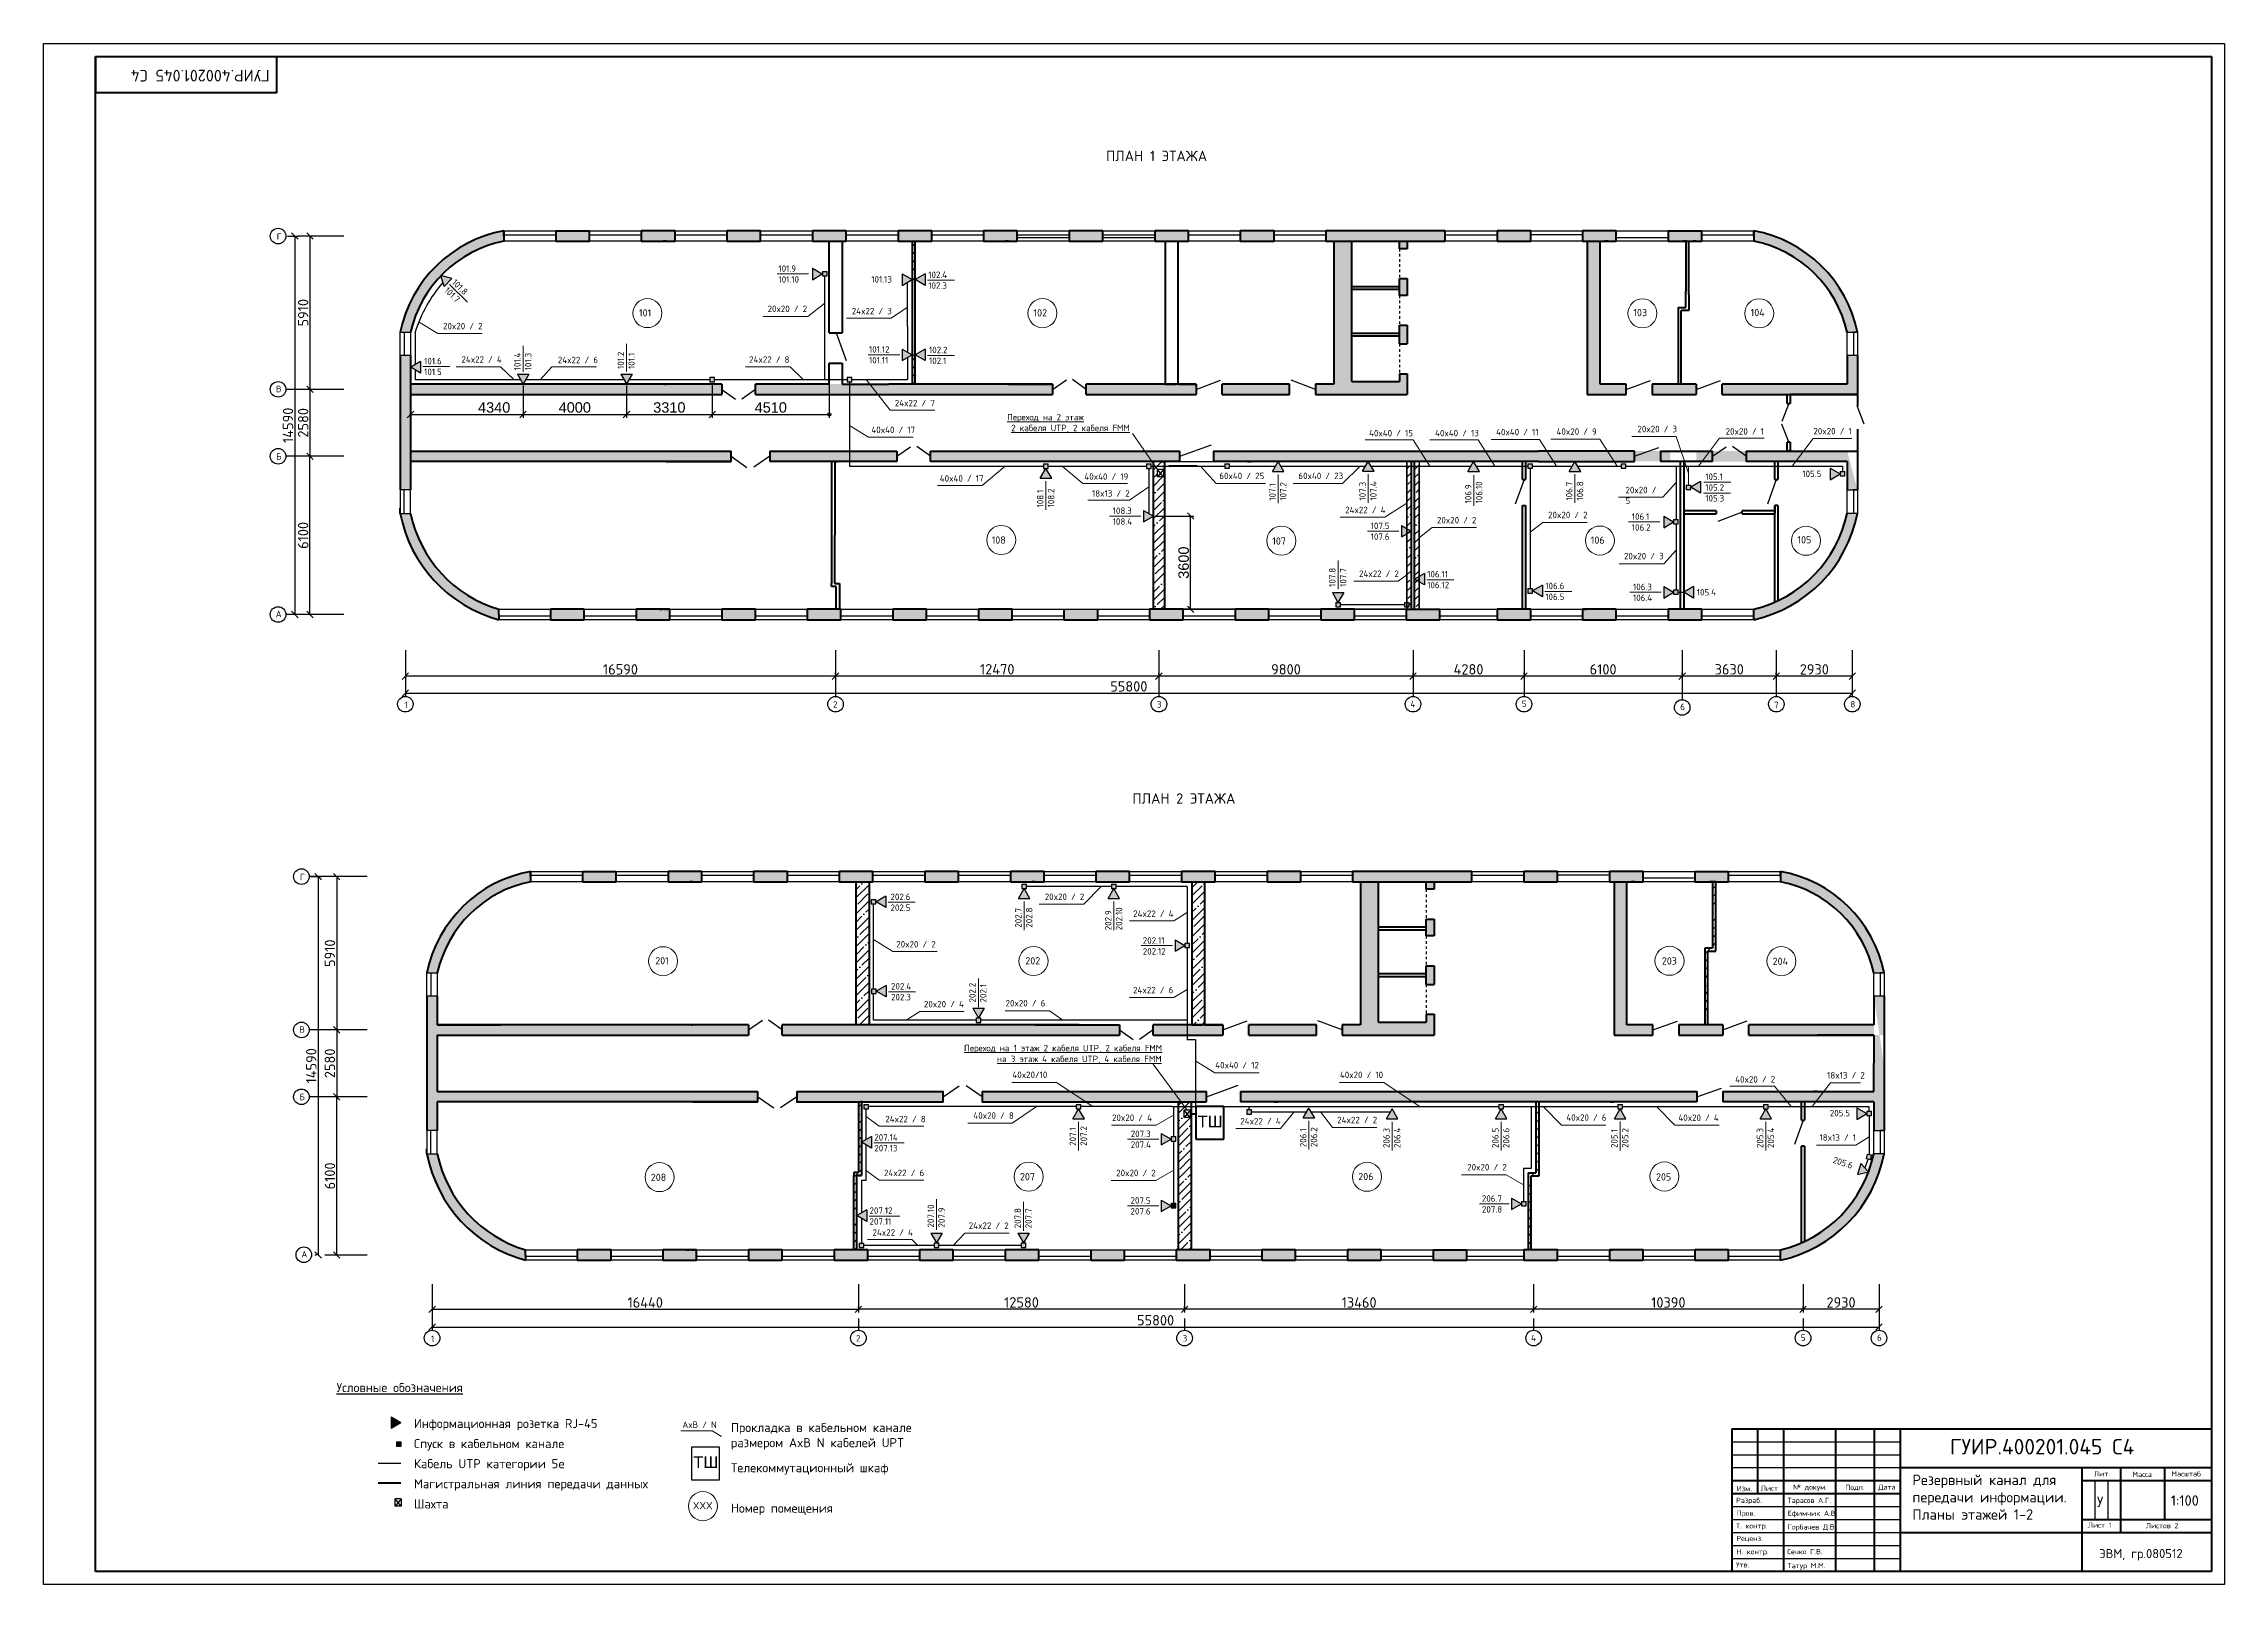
# Model space of a CAD drawing. Header units: millimetres. Extents: x -1090 to -245, y 2149 to 3399.
# Drawn here: x -1090 to -249, y 2805 to 3399 of the extents above; entities that cross this region are included whole.
import ezdxf

# ---------------------------------------------------------------- set-up
doc = ezdxf.new("R2010")
doc.units = ezdxf.units.MM
doc.linetypes.add('JIS_02_1.0', pattern=[2, 1, -1])
for name, color, linetype, lineweight in [('LAN SKS', 200, 'Continuous', 25), ('lines', 246, 'Continuous', 9), ('Names', 40, 'Continuous', 13), ('NUM Room', 13, 'Continuous', 13), ('Shkaf', 176, 'Continuous', 40), ('Окна', 2, 'Continuous', 30), ('Стенки', 3, 'Continuous', 50)]:
    doc.layers.add(name, color=color, linetype=linetype, lineweight=lineweight)
for name, color, linetype in [('Ramka', 7, 'Continuous'), ('rozetki', 7, 'Continuous'), ('размеры', 130, 'Continuous')]:
    doc.layers.add(name, color=color, linetype=linetype)
doc.styles.add('lenka', font='isocpeur.ttf')
doc.styles.get("Standard").update_dxf_attribs({"font": 'arial.ttf'})
doc.dimstyles.new('100', dxfattribs={"dimtxt": 4, "dimasz": 2.5, "dimexe": 1.25, "dimexo": 0.625, "dimtad": 1, "dimdec": 0, "dimlfac": 100, "dimtxsty": 'Standard', "dimblk": 'OBLIQUE', "dimcen": 2.5, "dimadec": 0, "dimazin": 0, "dimtfac": 1, "dimtdec": 0, "dimtmove": 0, "dimatfit": 3, "dimldrblk": 'OPEN90', "dimfxl": 1, "dimarcsym": 0})
pattern_1 = [(45, (0, 0), (-3.143089642374203, 3.143089642374203), []), (45, (3.143091, 0), (-3.143089642374203, 3.143089642374203), [5.556249999999999, -1.11125, 0, -1.11125])]

msp = doc.modelspace()

# ---------------------------------------------------------------- texts
at = {"color": 7, "attachment_point": 1, "style": 'lenka'}
for s, insert, char_height, width in [('ПЛАН 1 ЭТАЖА', (-680.5898743932121, 3358.088808982953), 4, 149.6332848424153), ('{\\C256;ПЛАН 2 ЭТАЖА}', (-670.4284600329865, 3110.357802678398), 4, 149.6332848424153), ('{\\LУсловные обозначения}', (-977.3239401404471, 2883.00196425251), 3.5, 89.20450030195934), ('Информационная розетка RJ-45', (-947.5350625681504, 2869.15410336763), 3.5, 89.20450030195934), ('Спуск в кабельном канале', (-947.4936064700569, 2861.404565382151), 3.5, 89.20450030195934), ('Прокладка в кабельном канале размером AxB N кабелей UPT', (-825.2615866311507, 2867.597323792685), 3.5, 89.20450030195934), ('ГУИР.400201.045 С4', (-355.1567872890228, 2861.474541957348), 6, 89.20450030195934), ('Кабель UTP категории 5e', (-947.4938503294516, 2853.665334032332), 3.5, 89.20450030195934), ('Телекоммутационный шкаф', (-825.269111435523, 2852.098165631651), 3.5, 89.20450030195934), ('Магистральная линия передачи данных', (-947.5064613441764, 2845.935702483519), 3.5, 99.33138665564456), ('\\pt36,64;Резервный канал для передачи информации.\\PПланы этажей 1-2', (-369.6121815917068, 2847.66248845388), 4, 75.40264570260842), ('Шахта', (-947.5206051894029, 2838.148932393139), 3.5, 89.20450030195934), ('Номер помещения', (-825.2851016447867, 2836.516981773716), 3.5, 89.20450030195934)]:
    msp.add_mtext(s, dxfattribs=dict(at, insert=insert, char_height=char_height, width=width))
at = {"color": 0, "lineweight": 9, "char_height": 2.5, "attachment_point": 1, "style": 'lenka'}
for s, insert, width in [('{\\LПереход на 2 этаж\\P 2 кабеля UTP, 2 кабеля FMM}', (-718.7517078466444, 3256.631275035657), 82.55138878773869), ('{\\LПереход на 1 этаж 2 кабеля UTP, 2 кабеля FMM\\P}        {\\Lна 3 этаж 4 кабеля UTP, 4 кабеля FMM}', (-735.3560978472506, 3013.383230509437), 397.2035565340848)]:
    msp.add_mtext(s, dxfattribs=dict(at, insert=insert, width=width))
at = {"color": 0, "lineweight": 30, "insert": (-839.7481955584226, 2854.799029954583), "char_height": 4.5, "attachment_point": 1, "style": 'lenka'}
msp.add_mtext('{\\fArial|b0|i0|c204|p34;ТШ}', dxfattribs=at)
at = {"layer": 'Names', "color": 0, "char_height": 2.5, "attachment_point": 1, "style": 'lenka'}
for s, insert, width in [('101.9\\P101.10', (-806.9315069560507, 3313.891051074138), 2.647152946283313), ('101.13', (-771.132394692373, 3309.761674469634), 2.647152946283313), ('102.4\\P102.3', (-749.1480112349745, 3311.540478415364), 2.647152946283313), ('20x20 / 2', (-811.1268411001347, 3298.389938267806), 17.80798406504618), ('24x22 / 3', (-778.653891669097, 3297.517669536461), 22.81693787387121), ('20x20 / 2', (-936.2859689356646, 3291.7425551161), 21.05950227887479), ('101.12\\P101.11', (-772.0192151681913, 3282.747502147959), 2.647152946283313), ('102.2\\P102.1', (-748.8730801009224, 3282.53699575683), 2.647152946283313), ('101.6\\P101.5', (-943.5621506138596, 3278.268294456167), 2.647152946283313), ('24x22 / 4', (-929.1976536469283, 3278.901634941184), 16.12891959802437), ('24x22 / 6', (-892.0206967715476, 3278.685235856409), 15.94908381670757), ('24x22 / 8', (-818.2392860439741, 3278.850019221771), 16.70132080318217), ('24x22 / 7', (-762.0524800803851, 3262.060597295861), 15.79046928554089), ('40x40 / 17', (-771.0925791805694, 3251.74512609743), 20.08056017144918), ('40x40 / 15', (-579.175624788224, 3250.463557608411), 16.95992823976849), ('40x40 / 13', (-553.7122572410826, 3250.482787789783), 18.00841313959609), ('40x40 / 11', (-530.1730641447739, 3250.880012815908), 16.76707158694262), ('40x20 / 9', (-506.8573347307447, 3251.066611306123), 15.79951925297064), ('20x20 / 3', (-475.6594808559512, 3252.065510785209), 15.65065652344128), ('20x20 / 1 ', (-441.6567366335676, 3251.153860598876), 15.12965543941391), ('20x20 / 1', (-407.7982330290934, 3251.224110746029), 15.73807182106611), ('40x40 / 17', (-744.7096884377042, 3233.036945950416), 16.66515787211392), ('40x40 / 19', (-688.958943168951, 3233.721221294447), 17.1950611689972), ('60x40 / 25', (-636.9129499400788, 3233.991321639976), 17.58805138722892), ('60x40 / 23', (-606.4189393273864, 3233.996414101412), 17.1259859074089), ('105.1\\P105.2\\P105.3', (-449.5032788103017, 3233.682177450713), 2.647152946283313), ('105.5', (-412.0711362946095, 3234.797821514082), 2.647152946283313), ('18x13 / 2', (-686.0138496519739, 3227.231247755193), 14.32854862882959), ('20x20 / 5', (-480.2860521477614, 3228.54765010813), 14.323506504119), ('108.3\\P108.4', (-678.0301850018805, 3220.564259063763), 2.647152946283313), ('24x22 / 4', (-588.3819206073913, 3220.856681231502), 15.4787256116324), ('107.5\\P107.6', (-578.5374263800913, 3214.739157407174), 2.647152946283313), ('20x20 / 2', (-552.9905582982301, 3216.920649120468), 15.51134243301567), ('20x20 / 2', (-510.1254510292438, 3218.926666435614), 15.43354965177787), ('106.1\\P106.2', (-477.8374980547596, 3218.299646925453), 2.647152946283313), ('24x22 / 2', (-583.0440204696333, 3196.282316392167), 15.28697711808854), ('106.11\\P106.12', (-556.7455580243623, 3196.083869041039), 2.647152946283313), ('20x20 / 3', (-480.8579094218712, 3203.074087068215), 15.19745631783735), ('106.6\\P106.5', (-511.2101475047712, 3191.561384490066), 2.647152946283313), ('106.3\\P106.4', (-477.3801691408298, 3191.171110263945), 2.647152946283313), ('105.4', (-452.7877658881234, 3189.134409477822), 2.647152946283313), ('202.6\\P202.5', (-763.7251676565338, 3071.700091930746), 2.647152946283313), ('20x20 / 2', (-704.2342398130677, 3071.732817318923), 14.81447647174355), ('24x22 / 4', (-670.1423104201385, 3065.222653386271), 15.69718074375123), ('20x20 / 2', (-761.4971731949299, 3053.426604278779), 15.96807027898467), ('202.11\\P202.12', (-666.4241594012874, 3054.855337864138), 2.647152946283313), ('202.4\\P202.3', (-763.5065675910937, 3037.213103976585), 2.647152946283313), ('20x20 / 4', (-750.8301662937884, 3030.341268240476), 15.50360378739788), ('20x20 / 6', (-719.3463615604742, 3030.689857050565), 17.27405445612385), ('24x22 / 6', (-670.1536407139465, 3035.768982063231), 15.88300058516688), ('40x20/10', (-716.7114139814839, 3003.09962752252), 5.007322279237997), ('40x40 / 12', (-638.4804170819734, 3006.799181732483), 17.68658521626639), ('40x20 / 10', (-590.42390404467, 3003.068338983308), 17.15743916155043), ('18x13 / 2', (-402.5294919762582, 3002.89582517826), 14.98725697233385), ('40x20 / 2', (-437.9750902793021, 3001.331563541106), 15.29268413836326), ('24x22 / 8', (-765.7267708454892, 2986.041027489383), 15.67967182717621), ('40x20 / 8', (-731.7643627181242, 2987.382518023542), 15.00203242935822), ('20x20 / 4', (-678.2867916057985, 2986.548845514206), 15.82273518982038), ('24x22 / 2', (-591.4537320816708, 2985.664344530122), 16.86835734485066), ('40x20 / 6', (-503.0847485796221, 2986.630027568343), 15.05684937491969), ('40x20 / 4', (-459.879691889917, 2986.546236235312), 15.17736169628188), ('205.5', (-401.4701216814883, 2988.330864272938), 2.647152946283313), ('207.14\\P207.13', (-769.9646226881541, 2978.972351488769), 2.647152946283313), ('207.3\\P207.4', (-671.0755884015907, 2980.340920134431), 2.647152946283313), ('24x22 / 4', (-628.826459197342, 2985.190320716456), 15.85671874097898), ('18x13 / 1', (-405.4490847496199, 2978.909957808637), 14.56837276566876), ('24x22 / 6', (-766.2200299115866, 2965.272405050063), 15.4873877233149), ('20x20 / 2', (-676.6753014611968, 2965.254280298194), 17.55262722900807), ('20x20 / 2', (-541.3159195337803, 2967.462667864102), 14.81386698414281), ('207.5\\P207.6', (-671.1459511511694, 2954.641258708722), 2.647152946283313), ('206.7\\P207.8', (-535.64454917484, 2955.386223841912), 2.647152946283313), ('207.12\\P207.11', (-771.8070684630457, 2950.742159605298), 2.647152946283313), ('24x22 / 2', (-733.5330857524204, 2944.941502821753), 16.35058839204794), ('24x22 / 4 ', (-770.666256117649, 2942.288542702184), 15.78293380246032), ('AxB / N', (-843.9867427682011, 2868.194798207718), 14.10715687462653)]:
    msp.add_mtext(s, dxfattribs=dict(at, insert=insert, width=width))
at = {"layer": 'Names', "color": 0, "char_height": 2.5, "width": 2.647152946283313, "attachment_point": 1, "style": 'lenka'}
for s, insert, rotation in [('101.8\\P101.7', (-931.3753115411309, 3308.811100699997), 315.9090076744631), ('101.4\\P101.3', (-908.8664460348591, 3273.458117792435), 90), ('101.2\\P101.1', (-868.9827695916065, 3273.97749990363), 90), ('107.1\\P107.2', (-617.6798139278544, 3223.166672031449), 90), ('107.3\\P107.4', (-582.9361513137083, 3223.240204266484), 90), ('106.9\\P106.10', (-542.1729505606454, 3222.123722286952), 90), ('106.7\\P106.8', (-503.2397889240856, 3223.235769100157), 90), ('108.1\\P108.2', (-707.2235289468299, 3220.578303734778), 90), ('107.8\\P107.7', (-594.5910856393857, 3189.966251728746), 90), ('202.7\\P202.8', (-715.6700601473913, 3058.566573365605), 90), ('202.9\\P202.10', (-681.00501134966, 3057.568898529186), 90), ('202.2\\P202.1', (-733.383223898034, 3029.725053567704), 90), ('207.1\\P207.2', (-694.6467255523294, 2974.46617205382), 90), ('206.1\\P206.2', (-605.8196269861892, 2973.950346161869), 90), ('206.3\\P206.4', (-573.7134165407315, 2973.624934637794), 90), ('206.5\\P206.6', (-531.7154281661769, 2973.621441794506), 90), ('205.1\\P205.2', (-485.824931377063, 2973.642715811136), 90), ('205.3\\P205.4', (-429.644670620115, 2973.6091164646), 90), ('205.6', (-399.7469544608784, 2970.345190465307), 342.0017446170408), ('207.10\\P207.9', (-749.4450669430171, 2942.973796482066), 90), ('207.8\\P207.7', (-715.9115593419501, 2942.661565567035), 90)]:
    msp.add_mtext(s, dxfattribs=dict(at, insert=insert, rotation=rotation))
at = {"layer": 'NUM Room', "color": 0, "char_height": 2.8, "attachment_point": 1, "style": 'lenka'}
for s, insert, width in [('101', (-860.7259985201508, 3297.011991041787), 6.748273253484512), ('102', (-708.5771247260291, 3296.991283769919), 9.801484949978477), ('103', (-477.2549164081356, 3297.107393230572), 8.844195445127115), ('104', (-432.0133066898006, 3297.087214975226), 9.023575256195182), ('108', (-724.7003404262023, 3209.409805441879), 9.459977590275958), ('107', (-616.5058607942365, 3209.026416533818), 7.543069348164862), ('106', (-493.670453109371, 3209.35321852295), 8.66428473673295), ('105', (-413.9705532060298, 3209.521989328473), 9.03331853761847), ('201', (-854.4506843300624, 3047.198388604736), 11.13989262354735), ('202', (-711.730476774459, 3047.214022534552), 9.801484949978477), ('203', (-466.249573874552, 3047.146031101939), 8.844195445127117), ('204', (-423.5335733779584, 3046.994118115535), 8.170648734901624), ('208', (-856.1703447659274, 2963.701751593179), 8.5640229067154), ('207', (-713.8089069734497, 2963.955467120204), 9.459977590275958), ('206', (-583.3271874519078, 2964.030531780774), 9.268166000169003), ('205', (-468.5130701818043, 2963.871044532034), 8.664284736732952), ('XXX', (-839.9233223759747, 2837.156413648844), 10.70502863339425)]:
    msp.add_mtext(s, dxfattribs=dict(at, insert=insert, width=width))
at = {"layer": 'Ramka', "color": 0, "insert": (-1003.1511332545, 3384.795951606197), "char_height": 4.5, "width": 77.21839827624535, "attachment_point": 1, "rotation": 180, "style": 'lenka'}
msp.add_mtext('ГУИР.400201.045 C4', dxfattribs=at)
at = {"layer": 'Ramka', "color": 0, "attachment_point": 1, "style": 'lenka'}
for s, insert, char_height, width in [('Изм.', (-437.3838344177675, 2843.307666073663), 2, 13.20006349174946), ('Лист', (-428.1454360249591, 2843.449756769473), 2, 13.20006349174946), ('№ докум.', (-415.6380699043293, 2843.875854555262), 2, 13.20006349174946), ('Подп.', (-395.5557211722553, 2843.803859263427), 2, 13.20006349174946), ('Дата', (-382.7850584610496, 2843.887914255606), 2, 6.136698499317871), ('Лит.', (-299.6532719236311, 2849.010231779075), 2, 13.20006349174946), ('Масса', (-284.791756787894, 2848.812870033657), 2, 13.20006349174946), ('Масштаб', (-269.7624730326279, 2849.005691221389), 2, 13.20006349174946), ('Разраб.', (-437.6579098003785, 2838.76323017595), 2, 13.20006349174946), ('Тарасов А.Г.', (-417.7699932873475, 2838.763622354636), 2, 18.36741457728658), ('У', (-298.4393024019464, 2839.211648738555), 4, 13.05976789406486), ('1:100', (-269.9760728100082, 2839.709151734576), 4, 15.7546414285207), ('Т. контр.', (-437.6603084814305, 2828.962649929678), 2, 13.20006349174946), ('Пров.', (-437.4621218050888, 2833.817177157593), 2, 13.20006349174946), ('Ефимчик А.В.', (-417.7699932873475, 2833.793707441951), 2, 17.09994753600768), ('Горбачев Д.В.', (-417.7699932873438, 2828.539794154367), 2, 17.78243111121174), ('Лист 1', (-302.0248374489602, 2829.194479824136), 2, 13.20006349174946), ('Листов 2', (-279.6581274149539, 2829.012169025213), 2, 15.7546414285207), ('Н. контр.', (-437.5491522110206, 2818.99093161952), 2, 13.20006349174946), ('Реценз.', (-437.5313359206084, 2824.085175891038), 2, 13.20006349174946), ('Сечко Г.В.', (-417.9121238304469, 2819.02594881872), 2, 13.20006349174946), ('ЭВМ, гр.080512 ', (-297.6150535372908, 2819.014828374176), 3.5, 58.872306464742), ('Утв.', (-437.6835304950728, 2813.94139571831), 2, 13.20006349174946), ('Татур М.М.', (-417.7699932873475, 2813.630031986147), 2, 14.37003042389733)]:
    msp.add_mtext(s, dxfattribs=dict(at, insert=insert, char_height=char_height, width=width))
at = {"layer": 'Shkaf', "color": 0, "insert": (-645.258187136842, 2986.098203765622), "char_height": 4.5, "attachment_point": 1, "style": 'lenka'}
msp.add_mtext('{\\fArial|b0|i0|c204|p34;ТШ}', dxfattribs=at)
at = {"layer": 'размеры', "color": 0, "char_height": 2.5, "attachment_point": 1, "style": 'lenka'}
for s, insert in [('Г', (-1000.416391601746, 3326.282725304392)), ('B', (-1000.696627629983, 3267.490283599837)), ('Б', (-1000.624709088112, 3241.475032655654)), ('А', (-1000.796166462238, 3180.741445471113)), ('1', (-951.2336355809912, 3145.690929139324)), ('2', (-785.8346101782781, 3145.898519211156)), ('3', (-660.9652540353463, 3145.896801494272)), ('4', (-563.2242605645033, 3146.002037167587)), ('5', (-520.2529036556107, 3146.110110041302)), ('7', (-422.9863095860273, 3145.643608575851)), ('8', (-393.5673985333478, 3145.95781305857)), ('6', (-459.1706903115819, 3144.919737285243)), ('Г', (-991.4204785423972, 3079.340060750684)), ('B', (-991.7007145706339, 3020.54761904613)), ('Б', (-991.6287960287627, 2994.532368101945)), ('А', (-990.8930094503984, 2933.91432508472)), ('2', (-777.0228659810491, 2901.524701667003)), ('3', (-651.053509838116, 2901.522983950118)), ('4', (-516.7094655576484, 2901.627199355567)), ('5', (-412.6429348971624, 2901.732406161267)), ('6', (-383.2575386647268, 2901.792033405208)), ('1', (-940.9218913837612, 2901.317111595171))]:
    msp.add_mtext(s, dxfattribs=dict(at, insert=insert))

# ---------------------------------------------------------------- blocks, each defined once
blk = doc.blocks.new('_Oblique')
at = {"color": 0, "linetype": 'ByBlock', "lineweight": -2}
blk.add_line((-0.5, -0.5), (0.5, 0.5), dxfattribs=at)
blk = doc.blocks.new('*D3')
at = {"layer": 'размеры', "color": 0, "lineweight": -2, "transparency": 16777216}
for p, q in [((-974.5835936098656, 3266.102509188728), (-988.8478406063095, 3266.102509188728)), ((-987.5978406063095, 3266.102509188728), (-987.5978406063095, 3240.302509188728)), ((-974.5835936098656, 3240.302509188728), (-988.8478406063095, 3240.302509188728))]:
    blk.add_line(p, q, dxfattribs=at)
at = {"layer": 'размеры', "color": 0, "lineweight": -2, "transparency": 16777216, "xscale": 2.5, "yscale": 2.5, "zscale": 2.5}
for p, rotation in [((-987.5978406063095, 3266.102509188728), 90), ((-987.5978406063095, 3240.302509188728), 270)]:
    blk.add_blockref('_Oblique', p, dxfattribs=dict(at, rotation=rotation))
at = {"layer": 'размеры', "color": 0, "transparency": 16777216, "insert": (-990.22284060631, 3253.202509188728), "char_height": 4, "attachment_point": 5, "rotation": 90, "style": 'lenka'}
blk.add_mtext('2580', dxfattribs=at)
blk = doc.blocks.new('_Open90')
at = {"color": 0, "linetype": 'ByBlock', "lineweight": -2}
for p, q in [((0, 0), (-1, 0)), ((-0.5, 0.5), (0, 0)), ((0, 0), (-0.5, -0.5))]:
    blk.add_line(p, q, dxfattribs=at)
blk = doc.blocks.new('*D4')
at = {"layer": 'размеры', "color": 0, "lineweight": -2, "transparency": 16777216}
for p, q in [((-974.5835936098656, 3325.202509188728), (-988.8478406063095, 3325.202509188728)), ((-987.5978406063095, 3325.202509188728), (-987.5978406063095, 3266.102509188728)), ((-988.2228406063095, 3266.102509188728), (-988.8478406063095, 3266.102509188728))]:
    blk.add_line(p, q, dxfattribs=at)
at = {"layer": 'размеры', "color": 0, "lineweight": -2, "transparency": 16777216, "xscale": 2.5, "yscale": 2.5, "zscale": 2.5}
for p, rotation in [((-987.5978406063095, 3325.202509188728), 90), ((-987.5978406063095, 3266.102509188728), 270)]:
    blk.add_blockref('_Oblique', p, dxfattribs=dict(at, rotation=rotation))
at = {"layer": 'размеры', "color": 0, "transparency": 16777216, "insert": (-990.22284060631, 3295.652509188728), "char_height": 4, "attachment_point": 5, "rotation": 90, "style": 'lenka'}
blk.add_mtext('5910', dxfattribs=at)
blk = doc.blocks.new('*D5')
at = {"layer": 'размеры', "color": 0, "lineweight": -2, "transparency": 16777216}
for p, q in [((-988.2228406063095, 3240.302509188728), (-988.8478406063095, 3240.302509188728)), ((-987.5978406063095, 3179.302509188728), (-987.5978406063095, 3240.302509188728)), ((-974.5835936098656, 3179.302509188728), (-988.8478406063095, 3179.302509188728))]:
    blk.add_line(p, q, dxfattribs=at)
at = {"layer": 'размеры', "color": 0, "lineweight": -2, "transparency": 16777216, "xscale": 2.5, "yscale": 2.5, "zscale": 2.5}
for p, rotation in [((-987.5978406063095, 3240.302509188728), 90), ((-987.5978406063095, 3179.302509188728), 270)]:
    blk.add_blockref('_Oblique', p, dxfattribs=dict(at, rotation=rotation))
at = {"layer": 'размеры', "color": 0, "transparency": 16777216, "insert": (-990.22284060631, 3209.802509188728), "char_height": 4, "attachment_point": 5, "rotation": 90, "style": 'lenka'}
blk.add_mtext('6100', dxfattribs=at)
blk = doc.blocks.new('*D6')
at = {"layer": 'размеры', "color": 0, "lineweight": -2, "transparency": 16777216}
for p, q in [((-950.81431089136, 3165.563706638273), (-950.81431089136, 3154.285936961874)), ((-784.9143108913604, 3165.563706638273), (-784.9143108913604, 3154.285936961874)), ((-784.9143108913604, 3155.535936961874), (-950.81431089136, 3155.535936961874))]:
    blk.add_line(p, q, dxfattribs=at)
at = {"layer": 'размеры', "color": 0, "lineweight": -2, "transparency": 16777216, "xscale": 2.5, "yscale": 2.5, "zscale": 2.5, "rotation": 180}
blk.add_blockref('_Oblique', (-950.81431089136, 3155.535936961874), dxfattribs=at)
at = {"layer": 'размеры', "color": 0, "lineweight": -2, "transparency": 16777216, "xscale": 2.5, "yscale": 2.5, "zscale": 2.5}
blk.add_blockref('_Oblique', (-784.9143108913604, 3155.535936961874), dxfattribs=at)
at = {"layer": 'размеры', "color": 0, "transparency": 16777216, "insert": (-867.8643108913602, 3158.160936961874), "char_height": 4, "attachment_point": 5, "style": 'lenka'}
blk.add_mtext('16590', dxfattribs=at)
blk = doc.blocks.new('*D7')
at = {"layer": 'размеры', "color": 0, "lineweight": -2, "transparency": 16777216}
for p, q in [((-660.2143108913606, 3165.563706638273), (-660.2143108913606, 3154.285936961874)), ((-784.9143108913604, 3156.160936961874), (-784.9143108913604, 3156.785936961874)), ((-660.2143108913606, 3155.535936961874), (-784.9143108913604, 3155.535936961874))]:
    blk.add_line(p, q, dxfattribs=at)
at = {"layer": 'размеры', "color": 0, "lineweight": -2, "transparency": 16777216, "xscale": 2.5, "yscale": 2.5, "zscale": 2.5, "rotation": 180}
blk.add_blockref('_Oblique', (-784.9143108913604, 3155.535936961874), dxfattribs=at)
at = {"layer": 'размеры', "color": 0, "lineweight": -2, "transparency": 16777216, "xscale": 2.5, "yscale": 2.5, "zscale": 2.5}
blk.add_blockref('_Oblique', (-660.2143108913606, 3155.535936961874), dxfattribs=at)
at = {"layer": 'размеры', "color": 0, "transparency": 16777216, "insert": (-722.5643108913605, 3158.186694537631), "char_height": 4, "attachment_point": 5, "style": 'lenka'}
blk.add_mtext('12470', dxfattribs=at)
blk = doc.blocks.new('*D8')
at = {"layer": 'размеры', "color": 0, "lineweight": -2, "transparency": 16777216}
for p, q in [((-562.2143108913606, 3165.563706638273), (-562.2143108913606, 3154.285936961874)), ((-660.2143108913606, 3156.160936961874), (-660.2143108913606, 3156.785936961874)), ((-562.2143108913606, 3155.535936961874), (-660.2143108913606, 3155.535936961874))]:
    blk.add_line(p, q, dxfattribs=at)
at = {"layer": 'размеры', "color": 0, "lineweight": -2, "transparency": 16777216, "xscale": 2.5, "yscale": 2.5, "zscale": 2.5, "rotation": 180}
blk.add_blockref('_Oblique', (-660.2143108913606, 3155.535936961874), dxfattribs=at)
at = {"layer": 'размеры', "color": 0, "lineweight": -2, "transparency": 16777216, "xscale": 2.5, "yscale": 2.5, "zscale": 2.5}
blk.add_blockref('_Oblique', (-562.2143108913606, 3155.535936961874), dxfattribs=at)
at = {"layer": 'размеры', "color": 0, "transparency": 16777216, "insert": (-611.2143108913606, 3158.160936961874), "char_height": 4, "attachment_point": 5, "style": 'lenka'}
blk.add_mtext('9800', dxfattribs=at)
blk = doc.blocks.new('*D9')
at = {"layer": 'размеры', "color": 0, "lineweight": -2, "transparency": 16777216}
for p, q in [((-519.4125354525786, 3165.563706638273), (-519.4125354525786, 3154.285936961874)), ((-562.2143108913606, 3156.160936961874), (-562.2143108913606, 3156.785936961874)), ((-519.4125354525786, 3155.535936961874), (-562.2143108913606, 3155.535936961874))]:
    blk.add_line(p, q, dxfattribs=at)
at = {"layer": 'размеры', "color": 0, "lineweight": -2, "transparency": 16777216, "xscale": 2.5, "yscale": 2.5, "zscale": 2.5, "rotation": 180}
blk.add_blockref('_Oblique', (-562.2143108913606, 3155.535936961874), dxfattribs=at)
at = {"layer": 'размеры', "color": 0, "lineweight": -2, "transparency": 16777216, "xscale": 2.5, "yscale": 2.5, "zscale": 2.5}
blk.add_blockref('_Oblique', (-519.4125354525786, 3155.535936961874), dxfattribs=at)
at = {"layer": 'размеры', "color": 0, "transparency": 16777216, "insert": (-540.8134231719696, 3158.160936961874), "char_height": 4, "attachment_point": 5, "style": 'lenka'}
blk.add_mtext('4280', dxfattribs=at)
blk = doc.blocks.new('*D10')
at = {"layer": 'размеры', "color": 0, "lineweight": -2, "transparency": 16777216}
for p, q in [((-458.4146980731184, 3165.563706638273), (-458.4146980731184, 3154.285936961874)), ((-519.4125354525786, 3156.160936961874), (-519.4125354525786, 3156.785936961874)), ((-458.4146980731184, 3155.535936961874), (-519.4125354525786, 3155.535936961874))]:
    blk.add_line(p, q, dxfattribs=at)
at = {"layer": 'размеры', "color": 0, "lineweight": -2, "transparency": 16777216, "xscale": 2.5, "yscale": 2.5, "zscale": 2.5, "rotation": 180}
blk.add_blockref('_Oblique', (-519.4125354525786, 3155.535936961874), dxfattribs=at)
at = {"layer": 'размеры', "color": 0, "lineweight": -2, "transparency": 16777216, "xscale": 2.5, "yscale": 2.5, "zscale": 2.5}
blk.add_blockref('_Oblique', (-458.4146980731184, 3155.535936961874), dxfattribs=at)
at = {"layer": 'размеры', "color": 0, "transparency": 16777216, "insert": (-488.9136167628485, 3158.160936961874), "char_height": 4, "attachment_point": 5, "style": 'lenka'}
blk.add_mtext('6100', dxfattribs=at)
blk = doc.blocks.new('*D11')
at = {"layer": 'размеры', "color": 0, "lineweight": -2, "transparency": 16777216}
for p, q in [((-422.1143108913602, 3165.563706638273), (-422.1143108913602, 3154.285936961874)), ((-458.4146980731184, 3156.160936961874), (-458.4146980731184, 3156.785936961874)), ((-422.1143108913602, 3155.535936961874), (-458.4146980731184, 3155.535936961874))]:
    blk.add_line(p, q, dxfattribs=at)
at = {"layer": 'размеры', "color": 0, "lineweight": -2, "transparency": 16777216, "xscale": 2.5, "yscale": 2.5, "zscale": 2.5, "rotation": 180}
blk.add_blockref('_Oblique', (-458.4146980731184, 3155.535936961874), dxfattribs=at)
at = {"layer": 'размеры', "color": 0, "lineweight": -2, "transparency": 16777216, "xscale": 2.5, "yscale": 2.5, "zscale": 2.5}
blk.add_blockref('_Oblique', (-422.1143108913602, 3155.535936961874), dxfattribs=at)
at = {"layer": 'размеры', "color": 0, "transparency": 16777216, "insert": (-440.2645044822393, 3158.160936961874), "char_height": 4, "attachment_point": 5, "style": 'lenka'}
blk.add_mtext('3630', dxfattribs=at)
blk = doc.blocks.new('*D12')
at = {"layer": 'размеры', "color": 0, "lineweight": -2, "transparency": 16777216}
for p, q in [((-392.81431089136, 3165.563706638273), (-392.81431089136, 3154.285936961874)), ((-422.1143108913602, 3156.160936961874), (-422.1143108913602, 3156.785936961874)), ((-392.81431089136, 3155.535936961874), (-422.1143108913602, 3155.535936961874))]:
    blk.add_line(p, q, dxfattribs=at)
at = {"layer": 'размеры', "color": 0, "lineweight": -2, "transparency": 16777216, "xscale": 2.5, "yscale": 2.5, "zscale": 2.5, "rotation": 180}
blk.add_blockref('_Oblique', (-422.1143108913602, 3155.535936961874), dxfattribs=at)
at = {"layer": 'размеры', "color": 0, "lineweight": -2, "transparency": 16777216, "xscale": 2.5, "yscale": 2.5, "zscale": 2.5}
blk.add_blockref('_Oblique', (-392.81431089136, 3155.535936961874), dxfattribs=at)
at = {"layer": 'размеры', "color": 0, "transparency": 16777216, "insert": (-407.4643108913601, 3158.160936961874), "char_height": 4, "attachment_point": 5, "style": 'lenka'}
blk.add_mtext('2930', dxfattribs=at)
blk = doc.blocks.new('*D13')
at = {"layer": 'размеры', "color": 0, "lineweight": -2, "transparency": 16777216}
for p, q in [((-965.4913692445843, 3019.15984463502), (-978.5360964090796, 3019.15984463502)), ((-977.2860964090796, 3019.15984463502), (-977.2860964090796, 2993.35984463502)), ((-965.4913692445843, 2993.35984463502), (-978.5360964090796, 2993.35984463502))]:
    blk.add_line(p, q, dxfattribs=at)
at = {"layer": 'размеры', "color": 0, "lineweight": -2, "transparency": 16777216, "xscale": 2.5, "yscale": 2.5, "zscale": 2.5}
for p, rotation in [((-977.2860964090796, 3019.15984463502), 90), ((-977.2860964090796, 2993.35984463502), 270)]:
    blk.add_blockref('_Oblique', p, dxfattribs=dict(at, rotation=rotation))
at = {"layer": 'размеры', "color": 0, "transparency": 16777216, "insert": (-979.9110964090801, 3006.25984463502), "char_height": 4, "attachment_point": 5, "rotation": 90, "style": 'lenka'}
blk.add_mtext('2580', dxfattribs=at)
blk = doc.blocks.new('*D14')
at = {"layer": 'размеры', "color": 0, "lineweight": -2, "transparency": 16777216}
for p, q in [((-977.9110964090796, 2993.35984463502), (-978.5360964090796, 2993.35984463502)), ((-977.2860964090796, 2932.35984463502), (-977.2860964090796, 2993.35984463502)), ((-965.4913692445843, 2932.35984463502), (-978.5360964090796, 2932.35984463502))]:
    blk.add_line(p, q, dxfattribs=at)
at = {"layer": 'размеры', "color": 0, "lineweight": -2, "transparency": 16777216, "xscale": 2.5, "yscale": 2.5, "zscale": 2.5}
for p, rotation in [((-977.2860964090796, 2993.35984463502), 90), ((-977.2860964090796, 2932.35984463502), 270)]:
    blk.add_blockref('_Oblique', p, dxfattribs=dict(at, rotation=rotation))
at = {"layer": 'размеры', "color": 0, "transparency": 16777216, "insert": (-979.9110964090801, 2962.85984463502), "char_height": 4, "attachment_point": 5, "rotation": 90, "style": 'lenka'}
blk.add_mtext('6100', dxfattribs=at)
blk = doc.blocks.new('*D15')
at = {"layer": 'размеры', "color": 0, "lineweight": -2, "transparency": 16777216}
for p, q in [((-965.4913692445843, 3078.25984463502), (-978.5360964090796, 3078.25984463502)), ((-977.2860964090796, 3078.25984463502), (-977.2860964090796, 3019.15984463502)), ((-977.9110964090796, 3019.15984463502), (-978.5360964090796, 3019.15984463502))]:
    blk.add_line(p, q, dxfattribs=at)
at = {"layer": 'размеры', "color": 0, "lineweight": -2, "transparency": 16777216, "xscale": 2.5, "yscale": 2.5, "zscale": 2.5}
for p, rotation in [((-977.2860964090796, 3078.25984463502), 90), ((-977.2860964090796, 3019.15984463502), 270)]:
    blk.add_blockref('_Oblique', p, dxfattribs=dict(at, rotation=rotation))
at = {"layer": 'размеры', "color": 0, "transparency": 16777216, "insert": (-979.9110964090801, 3048.70984463502), "char_height": 4, "attachment_point": 5, "rotation": 90, "style": 'lenka'}
blk.add_mtext('5910', dxfattribs=at)
blk = doc.blocks.new('*D16')
at = {"layer": 'размеры', "color": 0, "lineweight": -2, "transparency": 16777216}
for p, q in [((-940.5025666941301, 2921.186002931729), (-940.5025666941301, 2910.197823115777)), ((-776.1025666941314, 2921.186002931729), (-776.1025666941314, 2910.197823115777)), ((-940.5025666941301, 2911.447823115777), (-776.1025666941314, 2911.447823115777))]:
    blk.add_line(p, q, dxfattribs=at)
at = {"layer": 'размеры', "color": 0, "lineweight": -2, "transparency": 16777216, "xscale": 2.5, "yscale": 2.5, "zscale": 2.5, "rotation": 180}
blk.add_blockref('_Oblique', (-940.5025666941301, 2911.447823115777), dxfattribs=at)
at = {"layer": 'размеры', "color": 0, "lineweight": -2, "transparency": 16777216, "xscale": 2.5, "yscale": 2.5, "zscale": 2.5}
blk.add_blockref('_Oblique', (-776.1025666941314, 2911.447823115777), dxfattribs=at)
at = {"layer": 'размеры', "color": 0, "transparency": 16777216, "insert": (-858.3025666941307, 2914.072823115777), "char_height": 4, "attachment_point": 5, "style": 'lenka'}
blk.add_mtext('16440', dxfattribs=at)
blk = doc.blocks.new('*D17')
at = {"layer": 'размеры', "color": 0, "lineweight": -2, "transparency": 16777216}
for p, q in [((-650.3025666941303, 2921.186002931729), (-650.3025666941303, 2910.197823115777)), ((-776.1025666941314, 2912.072823115777), (-776.1025666941314, 2912.697823115777)), ((-650.3025666941303, 2911.447823115777), (-776.1025666941314, 2911.447823115777))]:
    blk.add_line(p, q, dxfattribs=at)
at = {"layer": 'размеры', "color": 0, "lineweight": -2, "transparency": 16777216, "xscale": 2.5, "yscale": 2.5, "zscale": 2.5, "rotation": 180}
blk.add_blockref('_Oblique', (-776.1025666941314, 2911.447823115777), dxfattribs=at)
at = {"layer": 'размеры', "color": 0, "lineweight": -2, "transparency": 16777216, "xscale": 2.5, "yscale": 2.5, "zscale": 2.5}
blk.add_blockref('_Oblique', (-650.3025666941303, 2911.447823115777), dxfattribs=at)
at = {"layer": 'размеры', "color": 0, "transparency": 16777216, "insert": (-713.2025666941308, 2914.072823115777), "char_height": 4, "attachment_point": 5, "style": 'lenka'}
blk.add_mtext('12580', dxfattribs=at)
blk = doc.blocks.new('*D18')
at = {"layer": 'размеры', "color": 0, "lineweight": -2, "transparency": 16777216}
for p, q in [((-515.6995158845057, 2921.186002931729), (-515.6995158845057, 2910.197823115777)), ((-650.3025666941303, 2912.072823115777), (-650.3025666941303, 2912.697823115777)), ((-515.6995158845057, 2911.447823115777), (-650.3025666941303, 2911.447823115777))]:
    blk.add_line(p, q, dxfattribs=at)
at = {"layer": 'размеры', "color": 0, "lineweight": -2, "transparency": 16777216, "xscale": 2.5, "yscale": 2.5, "zscale": 2.5, "rotation": 180}
blk.add_blockref('_Oblique', (-650.3025666941303, 2911.447823115777), dxfattribs=at)
at = {"layer": 'размеры', "color": 0, "lineweight": -2, "transparency": 16777216, "xscale": 2.5, "yscale": 2.5, "zscale": 2.5}
blk.add_blockref('_Oblique', (-515.6995158845057, 2911.447823115777), dxfattribs=at)
at = {"layer": 'размеры', "color": 0, "transparency": 16777216, "insert": (-583.001041289318, 2914.072823115777), "char_height": 4, "attachment_point": 5, "style": 'lenka'}
blk.add_mtext('13460', dxfattribs=at)
blk = doc.blocks.new('*D19')
at = {"layer": 'размеры', "color": 0, "lineweight": -2, "transparency": 16777216}
for p, q in [((-411.8025666941303, 2921.186002931729), (-411.8025666941303, 2910.197823115777)), ((-515.6995158845057, 2912.072823115777), (-515.6995158845057, 2912.697823115777)), ((-411.8025666941303, 2911.447823115777), (-515.6995158845057, 2911.447823115777))]:
    blk.add_line(p, q, dxfattribs=at)
at = {"layer": 'размеры', "color": 0, "lineweight": -2, "transparency": 16777216, "xscale": 2.5, "yscale": 2.5, "zscale": 2.5, "rotation": 180}
blk.add_blockref('_Oblique', (-515.6995158845057, 2911.447823115777), dxfattribs=at)
at = {"layer": 'размеры', "color": 0, "lineweight": -2, "transparency": 16777216, "xscale": 2.5, "yscale": 2.5, "zscale": 2.5}
blk.add_blockref('_Oblique', (-411.8025666941303, 2911.447823115777), dxfattribs=at)
at = {"layer": 'размеры', "color": 0, "transparency": 16777216, "insert": (-463.751041289318, 2914.072823115777), "char_height": 4, "attachment_point": 5, "style": 'lenka'}
blk.add_mtext('10390', dxfattribs=at)
blk = doc.blocks.new('*D20')
at = {"layer": 'размеры', "color": 0, "lineweight": -2, "transparency": 16777216}
for p, q in [((-382.5025666941301, 2921.186002931729), (-382.5025666941301, 2910.197823115777)), ((-411.8025666941303, 2912.072823115777), (-411.8025666941303, 2912.697823115777)), ((-382.5025666941301, 2911.447823115777), (-411.8025666941303, 2911.447823115777))]:
    blk.add_line(p, q, dxfattribs=at)
at = {"layer": 'размеры', "color": 0, "lineweight": -2, "transparency": 16777216, "xscale": 2.5, "yscale": 2.5, "zscale": 2.5, "rotation": 180}
blk.add_blockref('_Oblique', (-411.8025666941303, 2911.447823115777), dxfattribs=at)
at = {"layer": 'размеры', "color": 0, "lineweight": -2, "transparency": 16777216, "xscale": 2.5, "yscale": 2.5, "zscale": 2.5}
blk.add_blockref('_Oblique', (-382.5025666941301, 2911.447823115777), dxfattribs=at)
at = {"layer": 'размеры', "color": 0, "transparency": 16777216, "insert": (-397.1525666941302, 2914.072823115777), "char_height": 4, "attachment_point": 5, "style": 'lenka'}
blk.add_mtext('2930', dxfattribs=at)
blk = doc.blocks.new('*D24')
at = {"layer": 'размеры', "color": 0, "lineweight": -2, "transparency": 16777216}
for p, q in [((-948.81431089136, 3267.541376931449), (-948.81431089136, 3255.18468091152)), ((-905.4241614347175, 3267.541376931449), (-905.4241614347175, 3255.18468091152)), ((-948.81431089136, 3256.43468091152), (-905.4241614347175, 3256.43468091152))]:
    blk.add_line(p, q, dxfattribs=at)
at = {"layer": 'размеры', "color": 0, "lineweight": -2, "transparency": 16777216, "xscale": 2.5, "yscale": 2.5, "zscale": 2.5, "rotation": 180}
blk.add_blockref('_Oblique', (-948.81431089136, 3256.43468091152), dxfattribs=at)
at = {"layer": 'размеры', "color": 0, "lineweight": -2, "transparency": 16777216, "xscale": 2.5, "yscale": 2.5, "zscale": 2.5}
blk.add_blockref('_Oblique', (-905.4241614347175, 3256.43468091152), dxfattribs=at)
at = {"layer": 'размеры', "color": 0, "transparency": 16777216, "insert": (-916.5666659747512, 3259.103337118886), "char_height": 4, "attachment_point": 5}
blk.add_mtext('4340', dxfattribs=at)
blk = doc.blocks.new('*D25')
at = {"layer": 'размеры', "color": 0, "lineweight": -2, "transparency": 16777216}
for p, q in [((-905.4241614347175, 3267.541376931449), (-905.4241614347175, 3255.18468091152)), ((-865.5404849914648, 3267.543665634854), (-865.5404849914648, 3255.18468091152)), ((-905.4241614347175, 3256.43468091152), (-865.5404849914648, 3256.43468091152))]:
    blk.add_line(p, q, dxfattribs=at)
at = {"layer": 'размеры', "color": 0, "lineweight": -2, "transparency": 16777216, "xscale": 2.5, "yscale": 2.5, "zscale": 2.5, "rotation": 180}
blk.add_blockref('_Oblique', (-905.4241614347175, 3256.43468091152), dxfattribs=at)
at = {"layer": 'размеры', "color": 0, "lineweight": -2, "transparency": 16777216, "xscale": 2.5, "yscale": 2.5, "zscale": 2.5}
blk.add_blockref('_Oblique', (-865.5404849914648, 3256.43468091152), dxfattribs=at)
at = {"layer": 'размеры', "color": 0, "transparency": 16777216, "insert": (-885.4823232130911, 3259.101972862406), "char_height": 4, "attachment_point": 5}
blk.add_mtext('4000', dxfattribs=at)
blk = doc.blocks.new('*D26')
at = {"layer": 'размеры', "color": 0, "lineweight": -2, "transparency": 16777216}
for p, q in [((-865.5404849914648, 3267.543665634854), (-865.5404849914648, 3255.18468091152)), ((-832.4581730354157, 3268.373808111296), (-832.4581730354157, 3255.18468091152)), ((-865.5404849914648, 3256.43468091152), (-832.4581730354157, 3256.43468091152))]:
    blk.add_line(p, q, dxfattribs=at)
at = {"layer": 'размеры', "color": 0, "lineweight": -2, "transparency": 16777216, "xscale": 2.5, "yscale": 2.5, "zscale": 2.5, "rotation": 180}
blk.add_blockref('_Oblique', (-865.5404849914648, 3256.43468091152), dxfattribs=at)
at = {"layer": 'размеры', "color": 0, "lineweight": -2, "transparency": 16777216, "xscale": 2.5, "yscale": 2.5, "zscale": 2.5}
blk.add_blockref('_Oblique', (-832.4581730354157, 3256.43468091152), dxfattribs=at)
at = {"layer": 'размеры', "color": 0, "transparency": 16777216, "insert": (-848.9993290134403, 3259.103337118886), "char_height": 4, "attachment_point": 5}
blk.add_mtext('3310', dxfattribs=at)
blk = doc.blocks.new('_Small')
at = {"color": 0, "linetype": 'ByBlock', "lineweight": -2}
blk.add_circle((0, 0), 0.25, dxfattribs=at)
blk = doc.blocks.new('*D27')
at = {"layer": 'размеры', "color": 0, "lineweight": -2, "transparency": 16777216}
for p, q in [((-832.4581730354157, 3268.373808111296), (-832.4581730354157, 3255.18468091152)), ((-787.31431089136, 3269.255428966183), (-787.31431089136, 3255.18468091152)), ((-832.4581730354157, 3256.43468091152), (-787.31431089136, 3256.43468091152))]:
    blk.add_line(p, q, dxfattribs=at)
at = {"layer": 'размеры', "color": 0, "lineweight": -2, "transparency": 16777216, "xscale": 2.5, "yscale": 2.5, "zscale": 2.5, "rotation": 180}
blk.add_blockref('_Oblique', (-832.4581730354157, 3256.43468091152), dxfattribs=at)
at = {"layer": 'размеры', "color": 0, "lineweight": -2, "transparency": 16777216, "xscale": 2.5, "yscale": 2.5, "zscale": 2.5}
blk.add_blockref('_Small', (-787.31431089136, 3256.43468091152), dxfattribs=at)
at = {"layer": 'размеры', "color": 0, "transparency": 16777216, "insert": (-809.8862419633879, 3259.101972862406), "char_height": 4, "attachment_point": 5}
blk.add_mtext('4510', dxfattribs=at)
blk = doc.blocks.new('*D34')
at = {"layer": 'размеры', "color": 0, "lineweight": -2, "transparency": 16777216}
for p, q in [((-661.7356810722285, 3217.265105988569), (-646.7323040706979, 3217.265105988569)), ((-647.9823040706979, 3181.302509188728), (-647.9823040706979, 3217.265105988569)), ((-657.4893108913602, 3181.302509188728), (-646.7323040706979, 3181.302509188728))]:
    blk.add_line(p, q, dxfattribs=at)
at = {"layer": 'размеры', "color": 0, "lineweight": -2, "transparency": 16777216, "xscale": 2.5, "yscale": 2.5, "zscale": 2.5}
for p, rotation in [((-647.9823040706979, 3217.265105988569), 90), ((-647.9823040706979, 3181.302509188728), 270)]:
    blk.add_blockref('_Oblique', p, dxfattribs=dict(at, rotation=rotation))
at = {"layer": 'размеры', "color": 0, "transparency": 16777216, "insert": (-650.6509602780653, 3199.283807588648), "char_height": 4, "attachment_point": 5, "rotation": 90}
blk.add_mtext('3600', dxfattribs=at)
blk = doc.blocks.new('*D38')
at = {"layer": 'размеры', "color": 0, "lineweight": -2, "transparency": 16777216}
for p, q in [((-940.5025666941301, 2921.186002931729), (-940.5025666941301, 2903.338083906575)), ((-382.5025666941301, 2921.186002931729), (-382.5025666941301, 2903.338083906575)), ((-940.5025666941301, 2904.588083906575), (-382.5025666941301, 2904.588083906575))]:
    blk.add_line(p, q, dxfattribs=at)
at = {"layer": 'размеры', "color": 0, "lineweight": -2, "transparency": 16777216, "xscale": 2.5, "yscale": 2.5, "zscale": 2.5, "rotation": 180}
blk.add_blockref('_Oblique', (-940.5025666941301, 2904.588083906575), dxfattribs=at)
at = {"layer": 'размеры', "color": 0, "lineweight": -2, "transparency": 16777216, "xscale": 2.5, "yscale": 2.5, "zscale": 2.5}
blk.add_blockref('_Oblique', (-382.5025666941301, 2904.588083906575), dxfattribs=at)
at = {"layer": 'размеры', "color": 0, "transparency": 16777216, "insert": (-661.5025666941301, 2907.213083906575), "char_height": 4, "attachment_point": 5, "style": 'lenka'}
blk.add_mtext('55800', dxfattribs=at)
blk = doc.blocks.new('*D39')
at = {"layer": 'размеры', "color": 0, "lineweight": -2, "transparency": 16777216}
for p, q in [((-987.268374771118, 3078.25984463502), (-983.2092059089991, 3078.25984463502)), ((-984.4592059089991, 3078.25984463502), (-984.4592059089991, 2932.35984463502)), ((-985.0842059089991, 2932.35984463502), (-985.7092059089991, 2932.35984463502))]:
    blk.add_line(p, q, dxfattribs=at)
at = {"layer": 'размеры', "color": 0, "lineweight": -2, "transparency": 16777216, "xscale": 2.5, "yscale": 2.5, "zscale": 2.5}
for p, rotation in [((-984.4592059089991, 3078.25984463502), 90), ((-984.4592059089991, 2932.35984463502), 270)]:
    blk.add_blockref('_Oblique', p, dxfattribs=dict(at, rotation=rotation))
at = {"layer": 'размеры', "color": 0, "transparency": 16777216, "insert": (-987.0842059089996, 3005.30984463502), "char_height": 4, "attachment_point": 5, "rotation": 90, "style": 'lenka'}
blk.add_mtext('14590', dxfattribs=at)
blk = doc.blocks.new('*D40')
at = {"layer": 'размеры', "color": 0, "lineweight": -2, "transparency": 16777216}
for p, q in [((-950.81431089136, 3165.563706638273), (-950.81431089136, 3147.715787613119)), ((-392.81431089136, 3165.563706638273), (-392.81431089136, 3147.715787613119)), ((-950.81431089136, 3148.965787613119), (-392.81431089136, 3148.965787613119))]:
    blk.add_line(p, q, dxfattribs=at)
at = {"layer": 'размеры', "color": 0, "lineweight": -2, "transparency": 16777216, "xscale": 2.5, "yscale": 2.5, "zscale": 2.5, "rotation": 180}
blk.add_blockref('_Oblique', (-950.81431089136, 3148.965787613119), dxfattribs=at)
at = {"layer": 'размеры', "color": 0, "lineweight": -2, "transparency": 16777216, "xscale": 2.5, "yscale": 2.5, "zscale": 2.5}
blk.add_blockref('_Oblique', (-392.81431089136, 3148.965787613119), dxfattribs=at)
at = {"layer": 'размеры', "color": 0, "transparency": 16777216, "insert": (-671.81431089136, 3151.590787613119), "char_height": 4, "attachment_point": 5, "style": 'lenka'}
blk.add_mtext('55800', dxfattribs=at)
blk = doc.blocks.new('*D41')
at = {"layer": 'размеры', "color": 0, "lineweight": -2, "transparency": 16777216}
for p, q in [((-996.2642878304669, 3325.202509188728), (-992.205118968348, 3325.202509188728)), ((-993.455118968348, 3325.202509188728), (-993.455118968348, 3179.302509188728)), ((-994.080118968348, 3179.302509188728), (-994.705118968348, 3179.302509188728))]:
    blk.add_line(p, q, dxfattribs=at)
at = {"layer": 'размеры', "color": 0, "lineweight": -2, "transparency": 16777216, "xscale": 2.5, "yscale": 2.5, "zscale": 2.5}
for p, rotation in [((-993.455118968348, 3325.202509188728), 90), ((-993.455118968348, 3179.302509188728), 270)]:
    blk.add_blockref('_Oblique', p, dxfattribs=dict(at, rotation=rotation))
at = {"layer": 'размеры', "color": 0, "transparency": 16777216, "insert": (-996.0801189683484, 3252.252509188728), "char_height": 4, "attachment_point": 5, "rotation": 90, "style": 'lenka'}
blk.add_mtext('14590', dxfattribs=at)

# ---------------------------------------------------------------- dimensions: what is measured, and where the dimension line sits
at = {"layer": 'размеры', "color": 0}
for base, p1, p2, override, picture, middle in [((-993.455118968348, 3179.302509188728), (-996.8892878304669, 3325.202509188728), (-993.455118968348, 3179.302509188728), {"dimtxsty": 'lenka'}, '*D41', (-996.0801189683484, 3252.252509188728)), ((-987.5978406063095, 3266.102509188728), (-973.9585936098656, 3325.202509188728), (-987.5978406063095, 3266.102509188728), {"dimtxsty": 'lenka'}, '*D4', (-990.22284060631, 3295.652509188728)), ((-987.5978406063095, 3240.302509188728), (-973.9585936098656, 3266.102509188728), (-973.9585936098656, 3240.302509188728), {"dimlfac": 100, "dimtxsty": 'lenka', "dimtmove": 0, "dimtolj": 0}, '*D3', (-990.22284060631, 3253.202509188728)), ((-987.5978406063095, 3240.302509188728), (-973.9585936098656, 3179.302509188728), (-987.5978406063095, 3240.302509188728), {"dimtxsty": 'lenka'}, '*D5', (-990.22284060631, 3209.802509188728)), ((-984.4592059089991, 2932.35984463502), (-987.893374771118, 3078.25984463502), (-984.4592059089991, 2932.35984463502), {"dimtxsty": 'lenka'}, '*D39', (-987.0842059089996, 3005.30984463502)), ((-977.2860964090796, 3019.15984463502), (-964.8663692445843, 3078.25984463502), (-977.2860964090796, 3019.15984463502), {"dimtxsty": 'lenka'}, '*D15', (-979.9110964090801, 3048.70984463502)), ((-977.2860964090796, 2993.35984463502), (-964.8663692445843, 3019.15984463502), (-964.8663692445843, 2993.35984463502), {"dimtxsty": 'lenka'}, '*D13', (-979.9110964090801, 3006.25984463502)), ((-977.2860964090796, 2993.35984463502), (-964.8663692445843, 2932.35984463502), (-977.2860964090796, 2993.35984463502), {"dimlfac": 100, "dimtxsty": 'lenka', "dimtmove": 0, "dimtolj": 0}, '*D14', (-979.9110964090801, 2962.85984463502))]:
    dim = msp.add_linear_dim(base=base, p1=p1, p2=p2, angle=90, dimstyle='100', override=override, dxfattribs=at)
    dim.commit()
    dim.dimension.update_dxf_attribs({"geometry": picture, "text_midpoint": middle})
dim = msp.add_linear_dim(base=(-905.4241614347175, 3256.43468091152), p1=(-948.81431089136, 3268.166376931449), p2=(-905.4241614347175, 3268.166376931449), text='4340', dimstyle='100', dxfattribs=at)
dim.commit()
dim.dimension.update_dxf_attribs({"geometry": '*D24', "text_midpoint": (-916.5666659747512, 3256.43468091152), "dimtype": 160})
for base, p1, p2, text, picture, middle in [((-865.5404849914648, 3256.43468091152), (-905.4241614347175, 3268.166376931449), (-865.5404849914648, 3268.168665634854), '4000', '*D25', (-885.4823232130911, 3259.101972862406)), ((-832.4581730354157, 3256.43468091152), (-865.5404849914648, 3268.168665634854), (-832.4581730354157, 3268.998808111296), '3310', '*D26', (-848.9993290134403, 3259.103337118886))]:
    dim = msp.add_linear_dim(base=base, p1=p1, p2=p2, text=text, dimstyle='100', dxfattribs=at)
    dim.commit()
    dim.dimension.update_dxf_attribs({"geometry": picture, "text_midpoint": middle})
dim = msp.add_linear_dim(base=(-787.31431089136, 3256.43468091152), p1=(-832.4581730354157, 3268.998808111296), p2=(-787.31431089136, 3269.880428966183), text='4510', dimstyle='100', override={"dimblk1": 'Oblique', "dimblk2": 'Small', "dimsah": 1}, dxfattribs=at)
dim.commit()
dim.dimension.update_dxf_attribs({"geometry": '*D27', "text_midpoint": (-809.8862419633879, 3259.101972862406)})
dim = msp.add_linear_dim(base=(-647.9823040706979, 3217.265105988569), p1=(-658.1143108913602, 3181.302509188728), p2=(-662.3606810722285, 3217.265105988569), angle=90, text='3600', dimstyle='100', dxfattribs=at)
dim.commit()
dim.dimension.update_dxf_attribs({"geometry": '*D34', "text_midpoint": (-650.6509602780653, 3199.283807588648)})
for base, p1, p2, override, picture, middle in [((-950.81431089136, 3155.535936961874), (-784.9143108913604, 3166.188706638273), (-950.81431089136, 3166.188706638273), {"dimtxsty": 'lenka'}, '*D6', (-867.8643108913602, 3158.160936961874)), ((-392.81431089136, 3148.965787613119), (-950.81431089136, 3166.188706638273), (-392.81431089136, 3166.188706638273), {"dimlfac": 100, "dimtxsty": 'lenka', "dimtmove": 0, "dimtolj": 0}, '*D40', (-671.81431089136, 3151.590787613119)), ((-784.9143108913604, 3155.535936961874), (-660.2143108913606, 3166.188706638273), (-784.9143108913604, 3155.535936961874), {"dimtxsty": 'lenka'}, '*D7', (-722.5643108913605, 3158.186694537631)), ((-660.2143108913606, 3155.535936961874), (-562.2143108913606, 3166.188706638273), (-660.2143108913606, 3155.535936961874), {"dimtxsty": 'lenka'}, '*D8', (-611.2143108913606, 3158.160936961874)), ((-562.2143108913606, 3155.535936961874), (-519.4125354525786, 3166.188706638273), (-562.2143108913606, 3155.535936961874), {"dimtxsty": 'lenka'}, '*D9', (-540.8134231719696, 3158.160936961874)), ((-519.4125354525786, 3155.535936961874), (-458.4146980731184, 3166.188706638273), (-519.4125354525786, 3155.535936961874), {"dimtxsty": 'lenka'}, '*D10', (-488.9136167628485, 3158.160936961874)), ((-458.4146980731184, 3155.535936961874), (-422.1143108913602, 3166.188706638273), (-458.4146980731184, 3155.535936961874), {"dimtxsty": 'lenka'}, '*D11', (-440.2645044822393, 3158.160936961874)), ((-422.1143108913602, 3155.535936961874), (-392.81431089136, 3166.188706638273), (-422.1143108913602, 3155.535936961874), {"dimtxsty": 'lenka'}, '*D12', (-407.4643108913601, 3158.160936961874)), ((-776.1025666941314, 2911.447823115777), (-940.5025666941301, 2921.811002931729), (-776.1025666941314, 2921.811002931729), {"dimlfac": 100, "dimtxsty": 'lenka', "dimtmove": 0, "dimtolj": 0}, '*D16', (-858.3025666941307, 2914.072823115777)), ((-382.5025666941301, 2904.588083906575), (-940.5025666941301, 2921.811002931729), (-382.5025666941301, 2921.811002931729), {"dimlfac": 100, "dimtxsty": 'lenka', "dimtmove": 0, "dimtolj": 0}, '*D38', (-661.5025666941301, 2907.213083906575)), ((-776.1025666941314, 2911.447823115777), (-650.3025666941303, 2921.811002931729), (-776.1025666941314, 2911.447823115777), {"dimlfac": 100, "dimtxsty": 'lenka', "dimtmove": 0, "dimtolj": 0}, '*D17', (-713.2025666941308, 2914.072823115777)), ((-650.3025666941303, 2911.447823115777), (-515.6995158845057, 2921.811002931729), (-650.3025666941303, 2911.447823115777), {"dimtxsty": 'lenka'}, '*D18', (-583.001041289318, 2914.072823115777)), ((-515.6995158845057, 2911.447823115777), (-411.8025666941303, 2921.811002931729), (-515.6995158845057, 2911.447823115777), {"dimtxsty": 'lenka'}, '*D19', (-463.751041289318, 2914.072823115777)), ((-411.8025666941303, 2911.447823115777), (-382.5025666941301, 2921.811002931729), (-411.8025666941303, 2911.447823115777), {"dimtxsty": 'lenka'}, '*D20', (-397.1525666941302, 2914.072823115777))]:
    dim = msp.add_linear_dim(base=base, p1=p1, p2=p2, dimstyle='100', override=override, dxfattribs=at)
    dim.commit()
    dim.dimension.update_dxf_attribs({"geometry": picture, "text_midpoint": middle})

# ---------------------------------------------------------------- hatches: boundary and pattern name
at = {"ltscale": 60}
h = msp.add_hatch(dxfattribs=at)
h.set_pattern_fill('ANSI35', color=0, scale=0.7, style=0)
h.set_pattern_definition([(45, (-10.23031781739792, 246.9081780321212), (-3.143089642374203, 3.143089642374203), []), (45, (-7.087226817397891, 246.9081780321212), (-3.143089642374203, 3.143089642374203), [5.556249999999999, -1.11125, 0, -1.11125])])
edge = h.paths.add_edge_path()
edge.add_line((-912.732884511528, 3323.168022667141), (-912.732884511528, 3327.168022667141))
edge.add_arc((-903.847759511528, 3278.068022667141), 49.89744929618809, 100.2572301105515, 168.4390031005942)
edge.add_line((-952.7328845115289, 3288.068022667138), (-951.314310891361, 3288.102509188725))
edge.add_line((-951.314310891361, 3288.102509188725), (-948.732884511528, 3288.068022667142))
edge.add_arc((-903.8716345115278, 3278.068022667141), 45.9622861872921, 101.11588012493479, 167.4336712769459, ccw=False)
h.paths.add_polyline_path([(-879.7328845115279, 3327.168022667141), (-892.732884511528, 3327.168022667141), (-892.7328845115279, 3323.168022667141), (-879.732884511528, 3323.168022667142)])
h.paths.add_polyline_path([(-846.7328845115279, 3327.168022667141), (-859.732884511528, 3327.168022667141), (-859.7328845115279, 3323.168022667141), (-846.732884511528, 3323.168022667142)])
h.paths.add_polyline_path([(-813.7328845115279, 3327.168022667141), (-826.7328845115281, 3327.168022667141), (-826.7328845115281, 3323.168022667141), (-813.732884511528, 3323.168022667142)])
h.paths.add_polyline_path([(-780.732884511528, 3327.168022667141), (-793.7328845115279, 3327.168022667142), (-793.732884511528, 3323.168022667141), (-780.7328845115279, 3323.168022667141)])
h.paths.add_polyline_path([(-747.7328845115281, 3327.168022667141), (-760.7328845115281, 3327.168022667141), (-760.7328845115281, 3323.168022667141), (-747.732884511528, 3323.168022667142)])
h.paths.add_polyline_path([(-714.732884511528, 3327.168022667141), (-727.7328845115279, 3327.168022667142), (-727.7328845115281, 3323.168022667141), (-714.7328845115281, 3323.168022667142)])
h.paths.add_polyline_path([(-681.732884511528, 3327.168022667141), (-694.7328845115279, 3327.168022667142), (-694.732884511528, 3323.168022667141), (-681.7328845115279, 3323.168022667141)])
h.paths.add_polyline_path([(-648.732884511528, 3327.168022667141), (-661.7328845115279, 3327.168022667142), (-661.732884511528, 3323.168022667141), (-648.7328845115279, 3323.168022667141)])
h.paths.add_polyline_path([(-615.732884511528, 3327.168022667141), (-628.732884511528, 3327.168022667141), (-628.7328845115279, 3323.168022667141), (-615.732884511528, 3323.168022667142)])
h.paths.add_polyline_path([(-549.732884511528, 3327.168022667141), (-582.732884511528, 3327.168022667141), (-595.732884511528, 3327.168022667141), (-595.732884511528, 3323.168022667141), (-592.732884511528, 3323.168022667141), (-582.732884511528, 3323.168022667141), (-549.732884511528, 3323.168022667141)])
h.paths.add_polyline_path([(-516.732884511528, 3327.168022667141), (-529.732884511528, 3327.168022667141), (-529.732884511528, 3323.168022667141), (-516.732884511528, 3323.168022667141)])
h.paths.add_polyline_path([(-483.732884511528, 3327.168022667141), (-496.732884511528, 3327.168022667141), (-496.732884511528, 3323.168022667141), (-483.732884511528, 3323.168022667141)])
h.paths.add_polyline_path([(-450.732884511528, 3327.168022667141), (-463.732884511528, 3327.168022667141), (-463.732884511528, 3323.168022667141), (-450.732884511528, 3323.168022667141)])
edge = h.paths.add_edge_path()
edge.add_line((-430.732884511528, 3327.168022667141), (-430.732884511528, 3323.168022667141))
edge.add_arc((-439.5941345115286, 3278.068022667141), 45.96228618729211, 12.56632872305289, 78.88411987506481, ccw=False)
edge.add_line((-394.732884511528, 3288.068022667141), (-390.7328845115281, 3288.068022667142))
edge.add_arc((-439.6180095115282, 3278.068022667141), 49.89744929618804, 11.56099689941001, 79.74276988944833)
h.paths.add_polyline_path([(-390.8185648446433, 3268.068022667141), (-390.732884511528, 3268.068022667141), (-390.732884511528, 3279.068022667142), (-394.81431089136, 3279.102509188729), (-394.81431089136, 3268.102509188728), (-442.9328845115278, 3268.068022667142), (-442.9328845115278, 3264.068022667142), (-390.8185648446433, 3264.346724252977), (-390.8185648446433, 3268.253823724365)])
edge = h.paths.add_edge_path()
edge.add_line((-390.732884511528, 3218.268022667142), (-392.232884511528, 3218.268022667141))
edge.add_line((-392.232884511528, 3218.268022667141), (-394.7328845115281, 3218.268022667141))
edge.add_arc((-442.0245511781947, 3228.268022667141), 48.33737411269987, 283.50918028841426, 348.0604689175695, ccw=False)
edge.add_line((-430.732884511528, 3181.268022667141), (-430.7328845115283, 3177.268022667141))
edge.add_arc((-441.9953845115285, 3228.268022667142), 52.22876512277552, 282.4529527938324, 348.9616859432564)
h.paths.add_polyline_path([(-450.732884511528, 3181.268022667141), (-463.732884511528, 3181.268022667141), (-463.732884511528, 3177.268022667141), (-450.732884511528, 3177.268022667141)])
h.paths.add_polyline_path([(-483.7328845115281, 3181.26802266714), (-496.732884511528, 3181.26802266714), (-496.732884511528, 3177.268022667142), (-483.7328845115281, 3177.268022667142)])
h.paths.add_polyline_path([(-516.732884511528, 3181.268022667141), (-529.732884511528, 3181.268022667141), (-529.732884511528, 3177.268022667141), (-516.732884511528, 3177.268022667141)])
h.paths.add_polyline_path([(-551.732884511528, 3181.26802266714), (-564.7328845115279, 3181.268022667141), (-564.732884511528, 3177.268022667141), (-551.7328845115279, 3177.268022667141)])
h.paths.add_polyline_path([(-584.732884511528, 3181.268022667141), (-597.732884511528, 3181.268022667141), (-597.732884511528, 3177.268022667141), (-584.732884511528, 3177.268022667141)])
h.paths.add_polyline_path([(-617.732884511528, 3181.268022667141), (-621.732884511528, 3181.268022667141), (-630.7328845115279, 3181.268022667141), (-630.732884511528, 3177.268022667141), (-617.732884511528, 3177.268022667141)])
h.paths.add_polyline_path([(-650.7328845115279, 3181.268022667141), (-663.732884511528, 3181.268022667141), (-663.7328845115279, 3177.268022667141), (-650.732884511528, 3177.268022667141)])
h.paths.add_polyline_path([(-683.732884511528, 3181.268022667141), (-696.7328845115279, 3181.268022667141), (-696.732884511528, 3177.268022667141), (-683.732884511528, 3177.268022667141)])
h.paths.add_polyline_path([(-716.732884511528, 3181.26802266714), (-729.732884511528, 3181.268022667141), (-729.732884511528, 3177.268022667141), (-716.7328845115279, 3177.268022667141)])
h.paths.add_polyline_path([(-749.7328845115281, 3181.268022667141), (-762.732884511528, 3181.268022667141), (-762.732884511528, 3177.268022667141), (-749.7328845115279, 3177.268022667141)])
h.paths.add_polyline_path([(-782.732884511528, 3181.26802266714), (-795.732884511528, 3181.268022667141), (-795.732884511528, 3177.268022667141), (-782.7328845115279, 3177.268022667141)])
h.paths.add_polyline_path([(-815.7328845115279, 3181.268022667141), (-828.7328845115279, 3181.268022667141), (-828.7328845115281, 3177.268022667141), (-815.732884511528, 3177.268022667142)])
h.paths.add_polyline_path([(-848.732884511528, 3181.268022667141), (-861.7328845115279, 3181.268022667141), (-861.732884511528, 3177.268022667141), (-848.732884511528, 3177.268022667141)])
h.paths.add_polyline_path([(-881.732884511528, 3181.268022667141), (-894.7328845115279, 3181.268022667141), (-894.732884511528, 3177.268022667141), (-881.732884511528, 3177.268022667141)])
edge = h.paths.add_edge_path()
edge.add_line((-948.732884511528, 3218.268022667141), (-952.732884511528, 3218.268022667141))
edge.add_arc((-900.8249897746865, 3228.268022667141), 52.86236407890796, 190.9043796654569, 254.7461321053236)
edge.add_line((-914.732884511528, 3177.268022667141), (-914.732884511528, 3179.268022667141))
edge.add_line((-914.732884511528, 3179.268022667141), (-914.732884511528, 3181.268022667141))
edge.add_arc((-900.7181786291751, 3228.268022667141), 49.04499955111487, 191.7647850316145, 253.39619653507282, ccw=False)
h.paths.add_polyline_path([(-453.0185648446432, 3242.268022667141), (-453.0185648446432, 3238.268022667141), (-394.732884511528, 3238.268022667141), (-394.732884511528, 3227.268022667141), (-390.732884511528, 3227.268022667141), (-390.81431089136, 3242.302509188728), (-390.81431089136, 3227.302509188728), (-394.7957789788043, 3242.453823724365)])
h.paths.add_polyline_path([(-948.81431089136, 3242.268022667141), (-882.6964989364615, 3238.268022667141), (-825.1328845115286, 3238.268022667141), (-825.1328845115287, 3242.268022667141)])
h.paths.add_polyline_path([(-882.6964989364616, 3238.268022667141), (-948.81431089136, 3242.268022667141), (-948.8143108913603, 3279.079976842838), (-952.8143108913603, 3279.125041534619), (-952.732884511528, 3238.268022667141), (-952.7328845115281, 3227.268022667141), (-948.732884511528, 3227.268022667141), (-948.7328845115281, 3238.268022667141)])
h = msp.add_hatch(dxfattribs=at)
h.set_pattern_fill('ANSI35', color=0, scale=0.7, style=0)
h.set_pattern_definition([(45, (-10.25067361908805, 246.9570243337298), (-3.143089642374203, 3.143089642374203), []), (45, (-7.107582619088021, 246.9570243337298), (-3.143089642374203, 3.143089642374203), [5.556249999999999, -1.11125, 0, -1.11125])])
h.paths.add_polyline_path([(-828.7032403132179, 3268.11686896875), (-948.81431089136, 3268.11686896875), (-948.81431089136, 3264.11686896875), (-828.703240313218, 3264.11686896875)])
h.paths.add_polyline_path([(-701.1938255994968, 3268.11686896875), (-718.1532403132187, 3268.11686896875), (-815.703240313218, 3268.11686896875), (-815.703240313218, 3264.11686896875), (-701.1938255994967, 3264.11686896875)])
h.paths.add_polyline_path([(-761.31431089136, 3242.302509188728), (-810.1532403132187, 3242.31686896875), (-810.1532403132187, 3238.30902007149), (-785.3532403132185, 3238.30902007149), (-785.3532403132185, 3238.31686896875), (-784.1532403132187, 3238.31686896875), (-784.1532403132187, 3238.30902007149), (-761.31431089136, 3238.302509188728)])
h.paths.add_polyline_path([(-704.6546885264587, 3242.316868968749), (-748.31431089136, 3242.302509188728), (-748.31431089136, 3238.302509188728), (-698.6560909362231, 3238.302510544526)])
h.paths.add_polyline_path([(-664.8482814682502, 3242.31686896875), (-704.6546885264586, 3242.31686896875), (-698.656090936224, 3238.302510544526), (-661.8527336976812, 3238.302510544526)])
h.paths.add_polyline_path([(-659.5312828678816, 3268.116868968749), (-688.2143108913607, 3268.102509188727), (-688.2143108913606, 3264.102509188728), (-659.5312828678816, 3264.116868968749)])
h.paths.add_polyline_path([(-645.7532403132183, 3268.11686896875), (-652.7532403132182, 3268.11686896875), (-659.5312828678816, 3268.11686896875), (-659.5312828678817, 3264.11686896875), (-645.7532403132182, 3264.11686896875)])
h.paths.add_polyline_path([(-656.2886925523808, 3242.31686896875), (-664.8482814682509, 3242.31686896875), (-661.852733697681, 3238.302510544526), (-656.2886925523808, 3238.302510544526)])
h.paths.add_polyline_path([(-652.0532403132185, 3242.31686896875), (-656.2886925523808, 3242.31686896875), (-656.2886925523808, 3238.302510544526), (-652.0532403132183, 3238.302510544527)])
h.paths.add_polyline_path([(-609.7532403132182, 3268.11686896875), (-635.7532403132182, 3268.11686896875), (-635.7532403132182, 3264.11686896875), (-609.7532403132182, 3264.11686896875)])
h.paths.add_polyline_path([(-578.4139326001451, 3242.31686896875), (-592.7532403132182, 3242.31686896875), (-639.0532403132183, 3242.31686896875), (-639.0532403132183, 3238.31686896875), (-579.7532403132182, 3238.31686896875), (-572.4367905950473, 3238.31686896875)])
h.paths.add_polyline_path([(-564.3655941709931, 3272.11686896875), (-567.3655941709931, 3272.11686896875), (-567.3655941709931, 3269.11686896875), (-585.7532403132182, 3269.11686896875), (-585.7532403132182, 3323.21686896875), (-592.7532403132182, 3323.21686896875), (-592.7532403132182, 3268.11686896875), (-599.7532403132182, 3268.11686896875), (-599.7532403132182, 3264.11686896875), (-564.3655941709931, 3264.11686896875)])
h.paths.add_polyline_path([(-462.953240313218, 3242.31686896875), (-513.7532403132182, 3242.31686896875), (-546.7532403132182, 3242.31686896875), (-578.4139326001455, 3242.31686896875), (-572.4367905950484, 3238.31686896875), (-562.7532403132182, 3238.31686896875), (-546.7532403132182, 3238.31686896875), (-513.7532403132182, 3238.31686896875), (-462.953240313218, 3238.31686896875), (-462.953240313218, 3240.31686896875)])
h.paths.add_polyline_path([(-564.3655941709931, 3290.81686896875), (-567.3655941709931, 3290.81686896875), (-567.3655941709931, 3287.81686896875), (-567.3655941709931, 3283.61686896875), (-564.3655941709931, 3283.61686896875)], flags=17)
h.paths.add_polyline_path([(-564.3655941709932, 3308.81686896875), (-567.3655941709931, 3308.81686896875), (-567.3655941709931, 3305.81686896875), (-567.3655941709931, 3302.31686896875), (-564.3655941709931, 3302.31686896875)], flags=17)
h.paths.add_polyline_path([(-564.3655941709931, 3323.21686896875), (-567.365594170993, 3323.216868968749), (-567.365594170993, 3320.31686896875), (-564.3655941709931, 3320.31686896875)], flags=17)
h.paths.add_polyline_path([(-489.953240313218, 3323.21686896875), (-494.953240313218, 3323.21686896875), (-494.953240313218, 3264.11686896875), (-479.9532403132179, 3264.116868968749), (-479.9532403132188, 3268.116868968749), (-489.9532403132179, 3268.11686896875)])
h.paths.add_polyline_path([(-452.9532403132179, 3268.11686896875), (-469.953240313218, 3268.11686896875), (-469.953240313218, 3264.11686896875), (-452.953240313218, 3264.11686896875)])
h = msp.add_hatch(dxfattribs=at)
h.set_pattern_fill('ANSI35', color=0, scale=0.7, style=0)
h.set_pattern_definition(pattern_1)
h.paths.add_polyline_path([(-754.2143108913605, 3323.202509188728), (-755.4143108913604, 3323.202509188728), (-755.4143108913604, 3308.408099918669), (-754.2143108913607, 3308.408099918669)])
h = msp.add_hatch(dxfattribs=at)
h.set_pattern_fill('ANSI35', color=0, scale=0.7, style=0)
h.set_pattern_definition(pattern_1)
h.paths.add_polyline_path([(-754.2143108913606, 3279.401653805093), (-754.2153122973693, 3279.40224247693), (-755.406739889741, 3279.401228298376), (-755.4143108913603, 3279.396777720499), (-755.4143108913605, 3268.102509188728), (-754.2143108913607, 3268.102509188727)])
at = {"ltscale": 100}
h = msp.add_hatch(dxfattribs=at)
h.set_pattern_fill('ANSI31', color=0, style=0)
h.set_pattern_definition([(45, (0, 0), (-2.245064030267288, 2.245064030267288), [])])
h.paths.add_polyline_path([(-416.7143108913597, 3264.102509188728), (-417.9143108913595, 3264.102509188728), (-417.9143108913595, 3260.702509188728), (-416.7143108913597, 3260.702509188728)])
h.paths.add_polyline_path([(-416.7143108913597, 3245.702509188728), (-417.9143108913595, 3245.702509188728), (-417.9143108913595, 3242.302509188728), (-416.7143108913596, 3242.302509188728)])
at = {"ltscale": 60}
h = msp.add_hatch(dxfattribs=at)
h.set_pattern_fill('ANSI35', color=0, scale=0.7, style=0)
h.set_pattern_definition(pattern_1)
h.paths.add_polyline_path([(-658.1143108913601, 3233.771172335856), (-658.4694646063963, 3233.771172335856), (-658.4694646063962, 3232.332638062298), (-660.7423937345201, 3232.332638062298), (-660.7423937345203, 3235.209706609416), (-661.6480606578992, 3236.524782709501), (-662.3143108913602, 3236.524782709501), (-662.31431089136, 3209.916868403327), (-662.31431089136, 3188.209688796027), (-662.31431089136, 3181.302509188728), (-658.1143108913602, 3181.302509188728)])
h.paths.add_polyline_path([(-658.1143108913602, 3236.524782709501), (-661.6480606578988, 3236.5247827095), (-660.7423937345199, 3235.209706609415), (-658.4694646063963, 3235.209706609415), (-658.4694646063963, 3233.771172335856), (-658.1143108913602, 3233.771172335856)], flags=17)
h.paths.add_polyline_path([(-658.1143108913602, 3238.302509188728), (-659.31431089136, 3238.302509188728), (-662.31431089136, 3238.302509188728), (-662.3143108913599, 3237.492213158911), (-661.648060657899, 3236.524782709501), (-658.1143108913602, 3236.524782709501)])
h.paths.add_polyline_path([(-662.3143108913602, 3237.492213158911), (-662.3143108913602, 3236.524782709501), (-661.6480606578992, 3236.524782709501)])
h = msp.add_hatch(dxfattribs=at)
h.set_pattern_fill('ANSI35', color=0, scale=0.7, style=0)
h.set_pattern_definition(pattern_1)
h.paths.add_polyline_path([(-564.5923127844981, 3238.302509188728), (-562.81431089136, 3238.302509188728), (-562.81431089136, 3181.302509188728), (-564.5923127844981, 3181.302509188728)])
h.paths.add_polyline_path([(-561.6143943151974, 3238.302509188728), (-559.8363924220594, 3238.302509188728), (-559.8363924220594, 3181.302509188728), (-561.6143943151974, 3181.302509188728)])
h = msp.add_hatch(dxfattribs=at)
h.set_pattern_fill('ANSI35', color=0, scale=0.7, style=0)
h.set_pattern_definition([(45, (0.08568033311530598, -0.1858010572241255), (-3.143089642374203, 3.143089642374203), []), (45, (3.228771333115333, -0.1858010572241255), (-3.143089642374203, 3.143089642374203), [5.556249999999999, -1.11125, 0, -1.11125])])
edge = h.paths.add_edge_path()
edge.add_line((-902.4168863610148, 3076.074043577796), (-902.4168863610148, 3080.074043577796))
edge.add_arc((-893.5317613610148, 3030.974043577796), 49.89744929618809, 100.2572301105515, 168.4390031005942)
edge.add_line((-942.4168863610157, 3040.974043577793), (-940.9168863610157, 3040.974043577793))
edge.add_line((-940.9168863610157, 3040.974043577793), (-938.4168863610148, 3040.974043577797))
edge.add_arc((-893.5556363610145, 3030.974043577796), 45.9622861872921, 101.11588012493479, 167.4336712769459, ccw=False)
h.paths.add_polyline_path([(-869.4168863610147, 3080.074043577796), (-882.4168863610148, 3080.074043577796), (-882.4168863610147, 3076.074043577796), (-869.4168863610148, 3076.074043577797)])
h.paths.add_polyline_path([(-836.4168863610147, 3080.074043577796), (-849.4168863610148, 3080.074043577796), (-849.4168863610147, 3076.074043577796), (-836.4168863610148, 3076.074043577797)])
h.paths.add_polyline_path([(-803.4168863610147, 3080.074043577796), (-816.4168863610149, 3080.074043577796), (-816.4168863610149, 3076.074043577796), (-803.4168863610148, 3076.074043577797)])
h.paths.add_polyline_path([(-770.4168863610148, 3080.074043577796), (-783.4168863610147, 3080.074043577797), (-783.4168863610148, 3076.074043577796), (-770.4168863610147, 3076.074043577796)])
h.paths.add_polyline_path([(-737.4168863610149, 3080.074043577796), (-750.4168863610149, 3080.074043577796), (-750.4168863610149, 3076.074043577796), (-737.4168863610148, 3076.074043577797)])
h.paths.add_polyline_path([(-704.4168863610148, 3080.074043577796), (-717.4168863610147, 3080.074043577797), (-717.4168863610149, 3076.074043577796), (-704.4168863610149, 3076.074043577797)])
h.paths.add_polyline_path([(-671.4168863610148, 3080.074043577796), (-684.4168863610147, 3080.074043577797), (-684.4168863610148, 3076.074043577796), (-671.4168863610147, 3076.074043577796)])
h.paths.add_polyline_path([(-638.4168863610148, 3080.074043577796), (-651.4168863610147, 3080.074043577797), (-651.4168863610148, 3076.074043577796), (-638.4168863610147, 3076.074043577796)])
h.paths.add_polyline_path([(-605.4168863610148, 3080.074043577796), (-618.4168863610148, 3080.074043577796), (-618.4168863610147, 3076.074043577796), (-605.4168863610148, 3076.074043577797)])
h.paths.add_polyline_path([(-539.4168863610148, 3080.074043577796), (-572.4168863610148, 3080.074043577796), (-585.4168863610148, 3080.074043577796), (-585.4168863610148, 3076.074043577796), (-582.4168863610148, 3076.074043577796), (-572.4168863610148, 3076.074043577796), (-539.4168863610148, 3076.074043577796)])
h.paths.add_polyline_path([(-506.4168863610148, 3080.074043577796), (-519.4168863610148, 3080.074043577796), (-519.4168863610148, 3076.074043577796), (-506.4168863610148, 3076.074043577796)])
h.paths.add_polyline_path([(-473.4168863610148, 3080.074043577796), (-486.4168863610148, 3080.074043577796), (-486.4168863610147, 3076.074043577796), (-473.4168863610148, 3076.074043577796)])
h.paths.add_polyline_path([(-440.4168863610148, 3080.074043577796), (-453.4168863610148, 3080.074043577796), (-453.4168863610148, 3076.074043577796), (-440.4168863610148, 3076.074043577796)])
edge = h.paths.add_edge_path()
edge.add_line((-420.4168863610148, 3080.074043577796), (-420.4168863610148, 3076.074043577796))
edge.add_arc((-429.2781363610152, 3030.974043577796), 45.96228618729209, 12.56632872305289, 78.88411987506498, ccw=False)
edge.add_line((-384.4168863610148, 3040.974043577796), (-380.4168863610148, 3040.974043577797))
edge.add_arc((-429.302011361015, 3030.974043577796), 49.89744929618809, 11.56099689941, 79.74276988944833)
h.paths.add_polyline_path([(-380.5025666941301, 3020.974043577796), (-380.4168863610148, 3020.974043577796), (-380.4168863610148, 3031.974043577797), (-384.4168863610148, 3031.974043577797), (-384.4168863610147, 3020.974043577795), (-432.6168863610146, 3020.974043577796), (-432.6168863610146, 3016.974043577796), (-380.5025666941301, 3017.252745163632), (-380.5025666941301, 3021.15984463502)], flags=17)
edge = h.paths.add_edge_path()
edge.add_line((-380.4168863610148, 2971.174043577797), (-381.9168863610148, 2971.174043577796))
edge.add_line((-381.9168863610148, 2971.174043577796), (-384.4168863610148, 2971.174043577796))
edge.add_arc((-431.7085530276815, 2981.174043577796), 48.33737411269993, 283.50918028841426, 348.0604689175695, ccw=False)
edge.add_line((-420.4168863610148, 2934.174043577796), (-420.416886361015, 2930.174043577796))
edge.add_arc((-431.6793863610153, 2981.174043577797), 52.22876512277552, 282.4529527938324, 348.9616859432564)
h.paths.add_polyline_path([(-440.4168863610148, 2934.174043577796), (-453.4168863610148, 2934.174043577796), (-453.4168863610148, 2930.174043577796), (-440.4168863610148, 2930.174043577796)])
h.paths.add_polyline_path([(-473.4168863610149, 2934.174043577795), (-486.4168863610148, 2934.174043577795), (-486.4168863610148, 2930.174043577797), (-473.4168863610149, 2930.174043577797)])
h.paths.add_polyline_path([(-506.4168863610148, 2934.174043577796), (-519.4168863610148, 2934.174043577796), (-519.4168863610148, 2930.174043577796), (-506.4168863610148, 2930.174043577796)])
h.paths.add_polyline_path([(-541.4168863610148, 2934.174043577795), (-554.4168863610147, 2934.174043577796), (-554.4168863610148, 2930.174043577796), (-541.4168863610147, 2930.174043577796)])
h.paths.add_polyline_path([(-574.4168863610148, 2934.174043577796), (-587.4168863610148, 2934.174043577796), (-587.4168863610148, 2930.174043577796), (-574.4168863610148, 2930.174043577796)])
h.paths.add_polyline_path([(-607.4168863610148, 2934.174043577796), (-611.4168863610148, 2934.174043577796), (-620.4168863610147, 2934.174043577796), (-620.4168863610148, 2930.174043577796), (-607.4168863610148, 2930.174043577796)])
h.paths.add_polyline_path([(-640.4168863610147, 2934.174043577796), (-653.4168863610148, 2934.174043577796), (-653.4168863610147, 2930.174043577796), (-640.4168863610148, 2930.174043577796)])
h.paths.add_polyline_path([(-673.4168863610148, 2934.174043577796), (-686.4168863610147, 2934.174043577796), (-686.4168863610148, 2930.174043577796), (-673.4168863610148, 2930.174043577796)])
h.paths.add_polyline_path([(-706.4168863610148, 2934.174043577795), (-719.4168863610148, 2934.174043577796), (-719.4168863610148, 2930.174043577796), (-706.4168863610147, 2930.174043577796)])
h.paths.add_polyline_path([(-739.4168863610149, 2934.174043577796), (-752.4168863610148, 2934.174043577796), (-752.4168863610148, 2930.174043577796), (-739.4168863610147, 2930.174043577796)])
h.paths.add_polyline_path([(-772.4168863610148, 2934.174043577795), (-785.4168863610148, 2934.174043577796), (-785.4168863610148, 2930.174043577796), (-772.4168863610147, 2930.174043577796)])
h.paths.add_polyline_path([(-805.4168863610147, 2934.174043577796), (-818.4168863610147, 2934.174043577796), (-818.4168863610149, 2930.174043577796), (-805.4168863610148, 2930.174043577797)])
h.paths.add_polyline_path([(-838.4168863610148, 2934.174043577796), (-851.4168863610147, 2934.174043577796), (-851.4168863610148, 2930.174043577796), (-838.4168863610148, 2930.174043577796)])
h.paths.add_polyline_path([(-871.4168863610148, 2934.174043577796), (-884.4168863610147, 2934.174043577796), (-884.4168863610148, 2930.174043577796), (-871.4168863610148, 2930.174043577796)])
edge = h.paths.add_edge_path()
edge.add_line((-938.4168863610148, 2971.174043577796), (-942.4168863610148, 2971.174043577796))
edge.add_arc((-890.5089916241733, 2981.174043577796), 52.86236407890796, 190.9043796654569, 254.7461321053236)
edge.add_line((-904.4168863610148, 2930.174043577796), (-904.4168863610148, 2932.174043577796))
edge.add_line((-904.4168863610148, 2932.174043577796), (-904.4168863610148, 2934.174043577796))
edge.add_arc((-890.4021804786619, 2981.174043577796), 49.04499955111487, 191.7647850316145, 253.39619653507282, ccw=False)
h.paths.add_polyline_path([(-442.7025666941299, 2995.174043577796), (-442.7025666941299, 2991.174043577796), (-384.4168863610148, 2991.174043577796), (-384.4168863610148, 2980.174043577796), (-380.4168863610148, 2980.174043577796), (-380.4168863610148, 3004.166944106408), (-384.5025666941301, 3032.159844635021), (-384.479780828291, 2995.35984463502)])
h.paths.add_polyline_path([(-872.3805007859482, 2995.174043577796), (-872.3805007859482, 2991.174043577796), (-814.8168863610153, 2991.174043577796), (-814.8168863610155, 2995.174043577796)])
h.paths.add_polyline_path([(-872.3805007859484, 2991.174043577796), (-872.3805007859482, 2995.174043577796), (-938.5084125728761, 2995.35984463502), (-938.5025666941301, 3032.159844635021), (-942.5025666941301, 3032.159844635021), (-942.4168863610149, 2980.174043577796), (-938.4168863610148, 2980.174043577796), (-938.4168863610149, 2991.174043577796)])
h = msp.add_hatch(dxfattribs=at)
h.set_pattern_fill('ANSI35', color=0, scale=0.7, style=0)
h.set_pattern_definition(pattern_1)
h.paths.add_polyline_path([(-818.4525666941298, 3021.15984463502), (-938.821995250024, 3021.15984463502), (-938.821995250024, 3017.15984463502), (-818.4525666941299, 3017.15984463502)])
h.paths.add_polyline_path([(-675.4095672920267, 3021.15984463502), (-707.9025666941307, 3021.15984463502), (-805.4525666941299, 3021.15984463502), (-805.4525666941299, 3017.15984463502), (-675.4095672920266, 3017.15984463502)])
h.paths.add_polyline_path([(-743.3859461756837, 2995.35984463502), (-799.9025666941307, 2995.35984463502), (-799.9025666941307, 2991.35199573776), (-775.1025666941305, 2991.35199573776), (-775.1025666941305, 2991.35984463502), (-773.9025666941307, 2991.35984463502), (-773.9025666941307, 2991.35199573776), (-743.3859461756838, 2991.35199573776)])
h.paths.add_polyline_path([(-694.4040149073707, 2995.359844635019), (-728.3859461756838, 2995.35984463502), (-728.3859461756838, 2991.345486210796), (-688.4054173171351, 2991.345486210796)])
h.paths.add_polyline_path([(-654.5976078491622, 2995.35984463502), (-694.4040149073705, 2995.35984463502), (-688.405417317136, 2991.345486210796), (-651.6020600785931, 2991.345486210796)])
h.paths.add_polyline_path([(-649.2806092487936, 3021.159844635019), (-662.4095672920267, 3021.159844635019), (-662.4095672920266, 3017.15984463502), (-649.2806092487936, 3017.159844635019)])
h.paths.add_polyline_path([(-635.5025666941302, 3021.15984463502), (-642.5025666941301, 3021.15984463502), (-649.2806092487936, 3021.15984463502), (-649.2806092487937, 3017.15984463502), (-635.5025666941301, 3017.15984463502)])
h.paths.add_polyline_path([(-646.0380189332927, 2995.35984463502), (-654.5976078491628, 2995.35984463502), (-651.6020600785929, 2991.345486210796), (-646.0380189332927, 2991.345486210796)])
h.paths.add_polyline_path([(-641.8025666941304, 2995.35984463502), (-646.0380189332927, 2995.35984463502), (-646.0380189332927, 2991.345486210796), (-641.8025666941303, 2991.345486210797)])
h.paths.add_polyline_path([(-599.5025666941301, 3021.15984463502), (-625.5025666941301, 3021.15984463502), (-625.5025666941301, 3017.15984463502), (-599.5025666941301, 3017.15984463502)])
h.paths.add_polyline_path([(-568.1632589810571, 2995.35984463502), (-582.5025666941301, 2995.35984463502), (-628.8025666941303, 2995.35984463502), (-628.8025666941303, 2991.35984463502), (-569.5025666941301, 2991.35984463502), (-562.1861169759593, 2991.35984463502)])
h.paths.add_polyline_path([(-554.114920551905, 3025.15984463502), (-557.114920551905, 3025.15984463502), (-557.114920551905, 3022.15984463502), (-575.5025666941301, 3022.15984463502), (-575.5025666941301, 3076.25984463502), (-582.5025666941301, 3076.25984463502), (-582.5025666941301, 3021.15984463502), (-589.5025666941301, 3021.15984463502), (-589.5025666941301, 3017.15984463502), (-554.114920551905, 3017.15984463502)])
h.paths.add_polyline_path([(-452.7025666941299, 2995.35984463502), (-503.5025666941301, 2995.35984463502), (-536.5025666941301, 2995.35984463502), (-568.1632589810574, 2995.35984463502), (-562.1861169759603, 2991.35984463502), (-552.5025666941301, 2991.35984463502), (-536.5025666941301, 2991.35984463502), (-503.5025666941301, 2991.35984463502), (-452.7025666941299, 2991.35984463502), (-452.7025666941299, 2993.35984463502)])
h.paths.add_polyline_path([(-554.114920551905, 3043.85984463502), (-557.114920551905, 3043.85984463502), (-557.114920551905, 3040.85984463502), (-557.114920551905, 3036.65984463502), (-554.114920551905, 3036.65984463502)], flags=17)
h.paths.add_polyline_path([(-554.1149205519051, 3061.85984463502), (-557.114920551905, 3061.85984463502), (-557.114920551905, 3058.85984463502), (-557.114920551905, 3055.35984463502), (-554.114920551905, 3055.35984463502)], flags=17)
h.paths.add_polyline_path([(-554.114920551905, 3076.25984463502), (-557.1149205519049, 3076.259844635019), (-557.1149205519049, 3073.35984463502), (-554.114920551905, 3073.35984463502)], flags=17)
h.paths.add_polyline_path([(-479.7025666941299, 3076.25984463502), (-484.7025666941299, 3076.25984463502), (-484.7025666941299, 3017.15984463502), (-469.7025666941299, 3017.159844635019), (-469.7025666941308, 3021.159844635019), (-479.7025666941299, 3021.15984463502)])
h.paths.add_polyline_path([(-442.7025666941298, 3021.15984463502), (-459.7025666941299, 3021.15984463502), (-459.7025666941299, 3017.15984463502), (-442.7025666941299, 3017.15984463502)])
h = msp.add_hatch(dxfattribs=at)
h.set_pattern_fill('ANSI35', color=0, scale=0.7, style=0)
h.set_pattern_definition(pattern_1)
h.paths.add_polyline_path([(-642.5025666941301, 3076.25984463502), (-647.5025666941302, 3076.259844635021), (-647.5025666941301, 3021.15984463502), (-643.5025666941301, 3021.15984463502), (-642.5025666941302, 3021.15984463502)])
h.paths.add_polyline_path([(-647.8025666941304, 2986.814149357926), (-648.1577204091664, 2986.814149357926), (-648.1577204091665, 2985.375615084366), (-650.4306495372903, 2985.375615084368), (-650.4306495372903, 2988.252683631484), (-649.2941849732291, 2988.252683631484), (-650.2754341711077, 2989.56766382391), (-652.8025666941303, 2989.567663823911), (-652.8025666941304, 2934.35984463502), (-647.8025666941303, 2934.35984463502)])
h.paths.add_polyline_path([(-647.8025666941305, 2989.567663823911), (-650.2754341711077, 2989.567663823911), (-649.2941849732287, 2988.252683631484), (-648.1577204091664, 2988.252683631484), (-648.1577204091664, 2986.814149357925), (-647.8025666941304, 2986.814149357925)], flags=17)
h.paths.add_polyline_path([(-647.8025666941302, 2991.345486210796), (-651.6020600785929, 2991.345486210796), (-650.2754341711078, 2989.56766382391), (-647.8025666941303, 2989.567663823911)])
h.paths.add_polyline_path([(-651.6020600785934, 2991.345486210796), (-652.8025666941303, 2991.345486210797), (-652.8025666941303, 2989.567663823911), (-650.275434171108, 2989.56766382391)])
h.paths.add_polyline_path([(-772.0025666941301, 3076.25984463502), (-777.0025666941301, 3076.25984463502), (-777.0025666941301, 3037.05984463502), (-777.0025666941301, 3021.15984463502), (-774.5025666941301, 3021.15984463502), (-772.0025666941301, 3021.15984463502), (-772.0025666941301, 3037.05984463502)])
h = msp.add_hatch(dxfattribs=at)
h.set_pattern_fill('ANSI35', color=0, scale=0.7, style=0)
h.set_pattern_definition(pattern_1)
h.paths.add_polyline_path([(-448.5025666941301, 3049.50984463502), (-445.5025666941301, 3049.509844635019), (-445.5025666941301, 3076.25984463502), (-446.7025666941299, 3076.25984463502), (-446.7025666941299, 3050.70984463502), (-449.7025666941299, 3050.709844635021), (-449.7025666941299, 3048.70984463502), (-449.70256669413, 3021.15984463502), (-448.5025666941302, 3021.15984463502)])
h = msp.add_hatch(dxfattribs=at)
h.set_pattern_fill('ANSI35', color=0, scale=0.7, style=0)
h.set_pattern_definition(pattern_1)
h.paths.add_polyline_path([(-776.7025666941317, 2962.974203849618), (-776.1025666941314, 2962.974203849618), (-774.9025666941307, 2962.974203849618), (-774.9025666941308, 2991.35199573776), (-776.1025666941306, 2991.35199573776), (-776.1025666941306, 2964.174203849619), (-777.9025666941307, 2964.174203849619), (-777.9025666941307, 2962.974203849618), (-777.9025666941316, 2934.35984463502), (-776.7025666941319, 2934.35984463502)])
h.paths.add_polyline_path([(-516.5945372533961, 2962.85984463502), (-513.5945372533961, 2962.85984463502), (-513.5945372533961, 2989.567663823911), (-514.7945372533959, 2989.567663823911), (-514.7945372533959, 2964.05984463502), (-517.7945372533959, 2964.05984463502), (-517.7945372533959, 2934.359844635019), (-516.5945372533962, 2934.359844635019)])
at = {"layer": 'rozetki'}
h = msp.add_hatch(color=0, dxfattribs=at)
h.paths.add_polyline_path([(-944.9598842236437, 3272.395857756936), (-944.9598842236446, 3276.811792174901), (-948.7661018217232, 3274.633324962091)])
h.paths.add_polyline_path([(-903.186694229561, 3271.972594529525), (-907.6026286475262, 3271.972594529525), (-905.4241614347175, 3268.166376931449)])
h.paths.add_polyline_path([(-863.3030177863084, 3271.97488323293), (-867.7189522042727, 3271.974883232931), (-865.5404849914657, 3268.168665634854)])
h.paths.add_polyline_path([(-935.9095405517, 3305.692710874018), (-932.8369338747834, 3308.864392603438), (-937.0864724642142, 3309.948105470453)])
h.paths.add_polyline_path([(-755.4143108913604, 3279.3967777205), (-755.4143108913595, 3279.405561518527), (-759.2129574878181, 3281.579695511186), (-759.2129574878181, 3277.163761093221)])
h.paths.add_polyline_path([(-750.409094699291, 3281.58070968974), (-754.2143108913606, 3279.402815626021), (-754.2143108913615, 3279.401653805094), (-750.409094699291, 3277.164775271775)])
h.paths.add_polyline_path([(-759.222849337204, 3306.170632713513), (-755.4166317391255, 3308.408099918669), (-759.2228493372049, 3310.586567131479)])
h.paths.add_polyline_path([(-750.4094324811267, 3310.57918189556), (-754.2143108913606, 3308.401481159372), (-754.2143108913597, 3308.399927447442), (-750.4094324811267, 3306.163247477595)])
h.paths.add_polyline_path([(-703.7813240108526, 3235.642618250858), (-705.9597912236632, 3231.83640065278), (-701.5438568056989, 3231.83640065278)])
h.paths.add_polyline_path([(-666.1668986703062, 3215.027638783414), (-662.3606810722276, 3217.265105988569), (-666.1668986703071, 3219.443573201379)])
h.paths.add_polyline_path([(-614.2376089918789, 3238.230986547528), (-616.4160762046868, 3234.42476894945), (-612.0001417867234, 3234.42476894945)])
h.paths.add_polyline_path([(-577.2564791725763, 3234.498301184486), (-579.4927650474001, 3238.302509188728), (-579.4950965574499, 3238.302509188728), (-581.6724135905415, 3234.498301184486)])
h.paths.add_polyline_path([(-566.674140048518, 3209.202537126827), (-562.8679224504394, 3211.440004331981), (-566.6741400485162, 3213.618471544791)])
h.paths.add_polyline_path([(-593.3272682520519, 3187.77232186884), (-591.1488010392432, 3183.966104270762), (-588.9113338340885, 3187.772321868839)])
h.paths.add_polyline_path([(-557.8324278586988, 3190.689214113218), (-557.8324278586997, 3195.105148531183), (-561.6143108913602, 3192.940609069883), (-561.6143108913611, 3192.912376357959)])
h.paths.add_polyline_path([(-536.6062530016115, 3234.435659388118), (-538.8437202067671, 3238.241876986194), (-541.0221874195768, 3234.435659388118)])
h.paths.add_polyline_path([(-499.7975839881101, 3238.300083616235), (-501.9760512009198, 3234.493866018159), (-497.5601167829536, 3234.493866018159)])
h.paths.add_polyline_path([(-512.2970173391077, 3190.58266398021), (-516.1032349371853, 3188.4041967674), (-512.2970173391068, 3186.166729562246)])
h.paths.add_polyline_path([(-465.5168828092565, 3185.634489983596), (-461.710665211177, 3187.871957188751), (-465.5168828092555, 3190.050424401562)])
h.paths.add_polyline_path([(-465.5262383355011, 3212.763026645105), (-461.7200207374244, 3215.00049385026), (-465.5262383355021, 3217.178961063069)])
h.paths.add_polyline_path([(-454.0136532524639, 3185.64188812848), (-454.0136532524639, 3190.057822546445), (-457.814698073119, 3187.882315943669), (-457.8146980731181, 3187.876314540631)])
h.paths.add_polyline_path([(-455.0969493193734, 3228.346174661789), (-451.2907317212957, 3226.108707456634), (-451.2907317212957, 3230.524641874599)])
h.paths.add_polyline_path([(-401.3154924216815, 3235.684303336242), (-401.3154924216806, 3231.268368918278), (-397.5092748236038, 3233.505836123432)])
h.paths.add_polyline_path([(-793.8237256008752, 3312.770365211755), (-793.8237256008742, 3308.35443079379), (-790.0175080027975, 3310.591897998945)])
h = msp.add_hatch(color=0, dxfattribs=at)
h.paths.add_polyline_path([(-831.558090118876, 3270.742741465946), (-833.3582559519518, 3270.742741465946), (-833.3582559519518, 3268.998808111296), (-831.558090118876, 3268.998808111296)])
h.paths.add_polyline_path([(-778.5901664397888, 3270.740509712479), (-780.3903322728656, 3270.740509712479), (-780.3903322728647, 3268.996576357828), (-778.5901664397888, 3268.996576357828)])
h.paths.add_polyline_path([(-788.2089024045154, 3311.552969972372), (-790.009068237593, 3311.552969972372), (-790.0090682375912, 3309.809036617721), (-788.2089024045154, 3309.809036617721)])
h.paths.add_polyline_path([(-702.8789507635847, 3237.388893804298), (-704.6791165966615, 3237.388893804298), (-704.6791165966615, 3235.644960449647), (-702.8789507635847, 3235.644960449647)])
h.paths.add_polyline_path([(-663.2045489859984, 3237.385221672606), (-665.0047148190761, 3237.385221672606), (-665.0047148190743, 3235.641288317955), (-663.2045489859984, 3235.641288317955)])
h.paths.add_polyline_path([(-632.9646339667206, 3237.413818654948), (-634.7647997997974, 3237.413818654948), (-634.7647997997956, 3235.669885300297), (-632.9646339667197, 3235.669885300297)])
h.paths.add_polyline_path([(-563.716249761872, 3183.950803739355), (-565.5164155949487, 3183.950803739355), (-565.5164155949496, 3182.206870384704), (-563.7162497618729, 3182.206870384704)])
h.paths.add_polyline_path([(-590.2319929985051, 3183.959125670749), (-592.0321588315819, 3183.959125670749), (-592.0321588315819, 3182.215192316099), (-590.2319929985051, 3182.215192316099)])
h.paths.add_polyline_path([(-516.1508425535912, 3237.40098439469), (-517.951008386668, 3237.40098439469), (-517.9510083866708, 3235.657051040039), (-516.1508425535912, 3235.657051040039)])
h.paths.add_polyline_path([(-516.1207594126581, 3189.27060954128), (-517.920925245734, 3189.27060954128), (-517.9209252457385, 3187.526676186629), (-516.1207594126581, 3187.526676186629)])
h.paths.add_polyline_path([(-459.9020596128958, 3188.833029162178), (-461.7022254459725, 3188.833029162178), (-461.7022254459735, 3187.089095807527), (-459.9020596128976, 3187.089095807527)])
h.paths.add_polyline_path([(-459.9114151391441, 3215.961565823687), (-461.7115809722191, 3215.961565823687), (-461.71158097222, 3214.217632469036), (-459.9114151391423, 3214.217632469036)])
h.paths.add_polyline_path([(-455.1144737948462, 3229.212587435668), (-456.914639627923, 3229.212587435668), (-456.9146396279266, 3227.468654081018), (-455.1144737948462, 3227.468654081018)])
h.paths.add_polyline_path([(-395.7006692253226, 3234.466908096859), (-397.5008350584003, 3234.466908096859), (-397.5008350584003, 3232.722974742208), (-395.7006692253226, 3232.722974742208)])
h.paths.add_polyline_path([(-480.1004296191613, 3237.407523091454), (-481.0005125356993, 3236.535556414129), (-480.1004296191613, 3235.663589736802)])
h.paths.add_polyline_path([(-480.1004296191613, 3237.407523091454), (-481.9005954522381, 3237.407523091454), (-481.0005125357002, 3236.535556414128)])
h.paths.add_polyline_path([(-481.0005125356993, 3236.535556414129), (-481.9005954522381, 3237.407523091455), (-481.9005954522409, 3235.6635897368)])
h.paths.add_polyline_path([(-481.0005125356993, 3236.535556414128), (-481.9005954522381, 3235.663589736803), (-480.1004296191604, 3235.663589736803)])
h = msp.add_hatch(color=0, dxfattribs=at)
h.paths.add_polyline_path([(-765.4951807464286, 3070.757293945), (-769.3013983445089, 3068.57882673219), (-765.4951807464304, 3066.341359527034)])
h.paths.add_polyline_path([(-765.4259605515126, 3036.270550006045), (-769.2321781495921, 3034.092082793235), (-765.4259605515126, 3031.85461558808)])
h.paths.add_polyline_path([(-727.5868567981634, 3027.561663292856), (-732.0027912161268, 3027.561663292856), (-729.8243240033189, 3023.755445694779)])
h.paths.add_polyline_path([(-712.2278552114158, 3073.630887881683), (-714.4063224242236, 3069.824670283607), (-709.9903880062602, 3069.824670283606)])
h.paths.add_polyline_path([(-677.6146468705783, 3073.617485517253), (-679.7931140833871, 3069.811267919177), (-675.3771796654219, 3069.811267919177)])
h.paths.add_polyline_path([(-650.1998804203358, 3051.689392014815), (-654.0060980184135, 3053.867859227625), (-654.0060980184126, 3049.451924809659)])
h.paths.add_polyline_path([(-771.0514925224898, 2977.993630978913), (-774.8577101205692, 2975.815163766103), (-771.0514925224907, 2973.577696560948)])
h.paths.add_polyline_path([(-772.8939382973822, 2949.763439095442), (-776.7001558954616, 2947.584971882632), (-772.8939382973813, 2945.347504677477)])
h.paths.add_polyline_path([(-743.7653151377208, 2940.83343132872), (-748.1812495556851, 2940.83343132872), (-746.0027823428745, 2937.027213730644)])
h.paths.add_polyline_path([(-710.2318075366529, 2940.82510981819), (-714.6477419546172, 2940.82510981819), (-712.4692747418085, 2937.018892220115)])
h.paths.add_polyline_path([(-655.4764472215165, 2951.342105633529), (-659.2826648195951, 2953.520572846339), (-659.2826648195942, 2949.104638428374)])
h.paths.add_polyline_path([(-655.4862611969775, 2977.041767059238), (-659.2924787950551, 2979.220234272047), (-659.2924787950542, 2974.804299854082)])
h.paths.add_polyline_path([(-691.2045206163539, 2988.674263360001), (-693.3829878291626, 2984.868045761926), (-688.9670534111983, 2984.868045761925)])
h.paths.add_polyline_path([(-602.3774220502137, 2989.014660677946), (-604.5558892630224, 2985.20844307987), (-600.1399548450581, 2985.20844307987)])
h.paths.add_polyline_path([(-570.271211604756, 2988.689249153872), (-572.4496788175647, 2984.883031555796), (-568.0337443996004, 2984.883031555796)])
h.paths.add_polyline_path([(-528.2732232302023, 2988.685756310584), (-530.4516904430111, 2984.879538712507), (-526.035756025045, 2984.879538712507)])
h.paths.add_polyline_path([(-520.4222810395695, 2952.087070766719), (-524.2284986376471, 2954.265537979529), (-524.2284986376471, 2949.849603561564)])
h.paths.add_polyline_path([(-482.3827264410875, 2988.707030327213), (-484.5611936538971, 2984.900812729137), (-480.145259235931, 2984.900812729137)])
h.paths.add_polyline_path([(-426.2024656841413, 2988.673430980677), (-428.3809328969483, 2984.867213382601), (-423.9649984789839, 2984.867213382601)])
h.paths.add_polyline_path([(-391.0059726537766, 2989.072408898362), (-391.0059726537766, 2984.656474480397), (-387.1997550556989, 2986.893941685553)])
h.paths.add_polyline_path([(-389.4964250180046, 2967.634180032687), (-390.8608959174526, 2963.434335279803), (-386.5495814604119, 2964.386238400166)])
h = msp.add_hatch(color=0, dxfattribs=at)
h.paths.add_polyline_path([(-769.318922819979, 3067.701306151418), (-769.318922819979, 3069.445239506069), (-771.1190886530576, 3069.445239506069), (-771.1190886530585, 3067.701306151418)])
h.paths.add_polyline_path([(-769.249702625063, 3033.214562212464), (-769.249702625063, 3034.958495567114), (-771.049868458138, 3034.958495567114), (-771.0498684581435, 3033.214562212464)])
h.paths.add_polyline_path([(-728.90751596258, 3023.748467094766), (-730.7076817956568, 3023.748467094766), (-730.7076817956568, 3022.004533740115), (-728.90751596258, 3022.004533740115)])
h.paths.add_polyline_path([(-711.3254819641452, 3073.633230080474), (-711.3254819641461, 3075.377163435125), (-713.1256477972238, 3075.377163435125), (-713.125647797222, 3073.633230080474)])
h.paths.add_polyline_path([(-678.5124394563854, 3075.363761070696), (-678.5124394563854, 3073.619827716045), (-676.7122736233077, 3073.619827716045), (-676.7122736233077, 3075.363761070696)])
h.paths.add_polyline_path([(-648.3912748220546, 3052.650463988241), (-650.1914406551305, 3052.650463988241), (-650.1914406551305, 3050.906530633591), (-648.3912748220546, 3050.906530633591)])
h.paths.add_polyline_path([(-653.6776555986944, 2978.002839032664), (-655.4778214317712, 2978.002839032664), (-655.477821431773, 2976.258905678013), (-653.6776555986953, 2976.258905678013)])
h.paths.add_polyline_path([(-690.3021473690842, 2990.420538913444), (-692.102313202161, 2990.420538913444), (-692.102313202161, 2988.676605558793), (-690.3021473690833, 2988.676605558793)])
h.paths.add_polyline_path([(-772.1941159833113, 2988.696665948229), (-772.1941159833104, 2990.440599302879), (-773.9942818163881, 2990.440599302879), (-773.994281816389, 2988.696665948229)])
h.paths.add_polyline_path([(-773.9973875581954, 2936.99479783093), (-775.7975533912713, 2936.994797830931), (-775.797553391275, 2935.250864476279), (-773.9973875581945, 2935.250864476279)])
h.paths.add_polyline_path([(-745.0859743021365, 2937.02023513063), (-746.8861401352142, 2937.02023513063), (-746.8861401352142, 2935.276301775979), (-745.0859743021356, 2935.276301775979)])
h.paths.add_polyline_path([(-711.5524667010695, 2935.267980265449), (-711.5524667010695, 2937.0119136201), (-713.3526325341463, 2937.0119136201), (-713.3526325341463, 2935.267980265449)])
h.paths.add_polyline_path([(-624.5164041412945, 2988.471742151432), (-626.3165699743722, 2988.471742151432), (-626.3165699743722, 2986.727808796782), (-624.5164041412945, 2986.727808796782)])
h.paths.add_polyline_path([(-527.3708499829318, 2990.432031864026), (-529.1710158160085, 2990.432031864026), (-529.1710158160085, 2988.688098509375), (-527.3708499829318, 2988.688098509375)])
h.paths.add_polyline_path([(-518.6136754412873, 2951.304209385495), (-518.6136754412873, 2953.048142740146), (-520.4138412743641, 2953.048142740146), (-520.413841274365, 2951.304209385495)])
h.paths.add_polyline_path([(-481.4803531938196, 2990.453305880656), (-483.2805190268955, 2990.453305880656), (-483.2805190268946, 2988.709372526005), (-481.4803531938169, 2988.709372526005)])
h.paths.add_polyline_path([(-425.3000924368698, 2990.41970653412), (-427.1002582699466, 2990.41970653412), (-427.1002582699475, 2988.675773179469), (-425.3000924368698, 2988.675773179469)])
h.paths.add_polyline_path([(-385.3911494574177, 2987.855013658979), (-387.1913152904945, 2987.855013658979), (-387.1913152904945, 2986.111080304328), (-385.3911494574168, 2986.111080304328)])
h.paths.add_polyline_path([(-385.3640878652259, 2970.948629704561), (-387.1276934612533, 2971.309589990797), (-387.4773782910088, 2969.601074826889), (-385.7137726949813, 2969.240114540653)])
for points in [[(-653.6678416232362, 2952.303177606956), (-655.4680074563139, 2952.303177606956), (-655.468007456313, 2950.559244252305), (-653.6678416232353, 2950.559244252305)], [(-952.5453035024093, 2867.850773212169), (-956.3515211004869, 2870.029240424979), (-956.3515211004869, 2865.613306007014)], [(-952.4757842068857, 2858.659504334146), (-952.4757842068857, 2860.403437688797), (-954.2759500399634, 2860.403437688797), (-954.2759500399616, 2858.659504334146)]]:
    msp.add_hatch(color=0, dxfattribs=at).paths.add_polyline_path(points)

# ---------------------------------------------------------------- linework, layer by layer
at = {"color": 0, "linetype": 'JIS_02_1.0'}
for p, q in [((-567.4266647491349, 3320.302509188728), (-567.4266647491349, 3308.802509188728)), ((-567.4266647491349, 3302.302509188728), (-567.4266647491349, 3290.802509188728)), ((-567.4266647491349, 3283.602509188728), (-567.4266647491349, 3272.102509188728)), ((-557.114920551905, 3073.35984463502), (-557.114920551905, 3061.85984463502)), ((-557.114920551905, 3055.35984463502), (-557.114920551905, 3043.85984463502)), ((-557.114920551905, 3036.65984463502), (-557.114920551905, 3025.15984463502))]:
    msp.add_line(p, q, dxfattribs=at)
at = {"color": 0}
for p, q in [((-784.7353326697566, 3287.838098619609), (-780.859591335392, 3277.237141639258)), ((-828.7643108913599, 3266.102509188728), (-823.445017815462, 3262.366853801422)), ((-815.7643108913599, 3266.102509188728), (-821.0712374989134, 3262.349306558702)), ((-701.2143108913606, 3266.102509188728), (-695.8917550937176, 3269.833514385854)), ((-688.2143108913606, 3266.102509188728), (-693.5129523056357, 3269.867399514213)), ((-645.81431089136, 3266.102509188728), (-636.4423719252563, 3269.590597492602)), ((-599.81431089136, 3266.102509188728), (-609.1850720090779, 3269.593760551015)), ((-480.0143108913599, 3266.102509188728), (-470.595489996077, 3269.46194559125)), ((-453.0143108913599, 3266.102509188728), (-443.6247806176316, 3269.542962827238)), ((-417.3143108913591, 3260.702509188728), (-419.9229232449652, 3253.670785247289)), ((-388.2834355824616, 3252.726517734974), (-390.8917246540313, 3259.758361598366)), ((-417.3143108913591, 3245.702509188728), (-419.9225999629289, 3252.73435305212)), ((-825.2143108913606, 3240.302509188728), (-819.0675613693729, 3236.005129718174)), ((-810.2143108913606, 3240.302509188728), (-816.3921999807208, 3236.050017401602)), ((-761.31431089136, 3240.302509188728), (-755.9726250377817, 3244.006073990603)), ((-748.31431089136, 3240.302509188728), (-753.6148905338259, 3244.064670197228)), ((-652.1143108913602, 3240.302509188728), (-639.9019348130496, 3244.758726252776)), ((-476.8215436317114, 3240.302509188728), (-467.4041729373275, 3243.666008736008)), ((-446.7645044822393, 3240.302509188728), (-441.4084608363009, 3243.985279404585)), ((-433.7645044822393, 3240.302509188728), (-439.0641008681296, 3244.066055142567)), ((-519.4145532972689, 3231.299469138772), (-522.7726359473099, 3221.880165506576)), ((-422.1143108913602, 3231.302509188728), (-425.4723935414013, 3221.883205556533)), ((-435.2645044822393, 3218.702509188728), (-444.6092843397491, 3215.142300007419)), ((-784.6143108913602, 3190.10250918873), (-785.2143108913606, 3190.10250918873)), ((-818.4525666941299, 3019.15984463502), (-813.1332736182321, 3022.895500022326)), ((-805.4525666941299, 3019.15984463502), (-810.7594933016835, 3022.913047265046)), ((-635.5025666941301, 3019.15984463502), (-626.1306277280264, 3022.647932938894)), ((-589.5025666941301, 3019.15984463502), (-598.873327811848, 3022.651095997307)), ((-469.7025666941299, 3019.15984463502), (-460.2837457988471, 3022.519281037542)), ((-442.7025666941299, 3019.15984463502), (-433.3130364204017, 3022.60029827353)), ((-675.4095672920266, 3019.15984463502), (-670.0870114943837, 3015.428839437895)), ((-662.4095672920266, 3019.15984463502), (-667.7082087063018, 3015.394954309535)), ((-743.3859461756838, 2993.345476844571), (-737.2391966536961, 2997.642856315125)), ((-728.3859461756838, 2993.345476844571), (-734.563835265044, 2997.597968631696)), ((-641.8025666941303, 2993.35984463502), (-629.5901906158197, 2997.816061699068)), ((-452.7025666941299, 2993.35984463502), (-443.2868825791911, 2996.728062657608)), ((-814.9025666941307, 2993.35984463502), (-808.755817172143, 2989.062465164466)), ((-799.9025666941307, 2993.35984463502), (-806.0804557834908, 2989.107352847895)), ((-411.8025666941303, 2984.35984463502), (-415.1606493441714, 2974.940541002824))]:
    msp.add_line(p, q, dxfattribs=at)
at = {"color": 0, "lineweight": 9}
for p, q in [((-660.7423937345202, 3235.209706609415), (-670.3354965460903, 3249.139397434484)), ((-649.2941849732288, 2988.252683631484), (-662.4589084141462, 3005.894838754773))]:
    msp.add_line(p, q, dxfattribs=at)
at = {"color": 0, "lineweight": 25}
for p, q in [((-658.4694646063963, 3235.209706609415), (-660.7423937345202, 3235.209706609415)), ((-658.4694646063963, 3235.209706609415), (-660.7423937345202, 3232.332638062298)), ((-658.4694646063963, 3232.332638062298), (-660.7423937345202, 3235.209706609415)), ((-660.7423937345202, 3232.332638062298), (-660.7423937345202, 3235.209706609415)), ((-658.4694646063963, 3232.332638062298), (-660.7423937345202, 3232.332638062298)), ((-658.4694646063963, 3235.209706609415), (-658.4694646063963, 3232.332638062298)), ((-648.1577204091664, 2988.252683631484), (-650.4306495372903, 2988.252683631484)), ((-648.1577204091664, 2988.252683631484), (-650.4306495372903, 2985.375615084367)), ((-648.1577204091664, 2985.375615084366), (-650.4306495372903, 2988.252683631484)), ((-650.4306495372903, 2985.375615084367), (-650.4306495372903, 2988.252683631484)), ((-648.1577204091664, 2988.252683631484), (-648.1577204091664, 2985.375615084366)), ((-648.1577204091664, 2985.375615084366), (-650.4306495372903, 2985.375615084367)), ((-952.4876780937284, 2838.377090950495), (-954.7606072218523, 2838.377090950495)), ((-952.4876780937284, 2838.377090950495), (-954.7606072218523, 2835.500022403379)), ((-952.4876780937284, 2835.500022403378), (-954.7606072218523, 2838.377090950495)), ((-954.7606072218523, 2835.500022403379), (-954.7606072218523, 2838.377090950495)), ((-952.4876780937284, 2835.500022403378), (-954.7606072218523, 2835.500022403379)), ((-952.4876780937284, 2838.377090950495), (-952.4876780937284, 2835.500022403378))]:
    msp.add_line(p, q, dxfattribs=at)
at = {"color": 0, "lineweight": 20}
msp.add_line((-456.0367742194067, 3236.524782709501), (-456.0367742194067, 3229.212587435668), dxfattribs=at)
at = {"color": 0, "lineweight": 50}
for p, q in [((-648.1577204091664, 2986.814149357925), (-646.0135785404163, 2986.814149357925)), ((-961.3178103401924, 2844.590222718651), (-952.5007786117931, 2844.590222718651))]:
    msp.add_line(p, q, dxfattribs=at)
at = {"color": 0, "lineweight": 30}
for p, q in [((-840.5035869619969, 2858.268490012872), (-840.5035869619969, 2845.731022512034)), ((-829.6381613829853, 2858.268490012872), (-840.5035869619969, 2858.268490012872)), ((-829.6381613829853, 2845.731022512034), (-829.6381613829853, 2858.268490012872)), ((-840.5035869619969, 2845.731022512034), (-829.6381613829853, 2845.731022512034))]:
    msp.add_line(p, q, dxfattribs=at)
at = {"color": 0, "ltscale": 100}
for points in [[(-658.1143108913602, 3238.302509188728), (-564.5923127844981, 3238.302509188728), (-564.5923127844981, 3181.302509188728), (-658.1143108913602, 3181.302509188728)], [(-564.5923127844981, 3238.302509188728), (-562.81431089136, 3238.302509188728), (-562.81431089136, 3181.302509188728), (-564.5923127844981, 3181.302509188728)], [(-561.6143943151974, 3238.302509188728), (-559.8363924220594, 3238.302509188728), (-559.8363924220594, 3181.302509188728), (-561.6143943151974, 3181.302509188728)]]:
    msp.add_lwpolyline(points, close=True, dxfattribs=at)
at = {"layer": 'LAN SKS', "color": 0}
for p, q in [((-789.0922790201612, 3269.880428966183), (-789.0922790201612, 3309.809036617721)), ((-757.1912733848103, 3290.375563992086), (-757.1912733848103, 3307.364885131074)), ((-755.4166317391264, 3308.408099918669), (-754.2143108913606, 3308.408099918669)), ((-757.1912733848103, 3290.375563992086), (-757.1912733848103, 3280.422595997147)), ((-947.0363904386759, 3288.102509760234), (-947.0363989693096, 3275.62331065124)), ((-947.0363989693096, 3273.616527233845), (-947.0363989693096, 3269.880428966183)), ((-757.1912733848103, 3278.352198633404), (-757.1912733848103, 3269.880428966183)), ((-755.4067398897405, 3279.401228298376), (-754.2153122973687, 3279.40224247693)), ((-947.0363989693096, 3269.880428966183), (-906.4051894664844, 3269.880428966183)), ((-904.4165639664106, 3269.880428966183), (-866.5202030967239, 3269.880428966183)), ((-864.5342329267451, 3269.880428966183), (-833.3582559519527, 3269.880428966183)), ((-831.558090118876, 3269.880428966183), (-780.3903322728656, 3269.880428966183)), ((-779.4902493563286, 3268.996576357828), (-779.4902493563277, 3236.524782709501)), ((-778.5901664397888, 3269.880428966183), (-757.1912733848103, 3269.880428966183)), ((-779.4902493563277, 3236.524782709501), (-704.6791165966615, 3236.524782709501)), ((-702.8789507635847, 3236.524782709501), (-665.0047148190752, 3236.524782709501)), ((-664.0922002645666, 3235.641288317955), (-664.0922002645666, 3218.256131249649)), ((-663.2045489859984, 3236.524782709501), (-656.3330974302135, 3236.524782709501)), ((-645.4676718512019, 3236.524782709501), (-634.7647997997965, 3236.524782709501)), ((-632.9646339667197, 3236.524782709501), (-615.2141451524458, 3236.524782709501)), ((-613.2346250492837, 3236.524782709501), (-580.5125682990274, 3236.524782709501)), ((-578.4477368548405, 3236.524782709501), (-539.8264894485919, 3236.524782709501)), ((-564.5923127844981, 3236.524782709501), (-564.5923127844981, 3212.426949431161)), ((-559.8363924220594, 3181.302509188728), (-559.8363924220594, 3236.524782709501)), ((-537.8343343707602, 3236.524782709501), (-517.9510083866699, 3236.524782709501)), ((-517.0363924220592, 3235.657051040039), (-517.0363924220592, 3189.27060954128)), ((-516.1508425535912, 3236.524782709501), (-500.8136674669277, 3236.524782709501)), ((-498.7539816569906, 3236.524782709501), (-481.9005954522399, 3236.524782709501)), ((-480.1004296191613, 3236.524782709501), (-396.5922372682999, 3236.524782709501)), ((-460.7927932832654, 3236.524782709501), (-460.7927932832654, 3215.961565823687)), ((-396.5922372682999, 3236.524782709501), (-396.5922372682999, 3234.466908096859)), ((-460.7927932832654, 3214.217632469036), (-460.7927932832654, 3188.833029162178)), ((-564.5923127844981, 3210.426329542791), (-564.5923127844981, 3181.302509188728)), ((-459.9020596128967, 3187.871957188751), (-457.814698073119, 3187.871957188751)), ((-565.5164155949496, 3183.080430650871), (-590.2319929985051, 3183.080430650871)), ((-678.5124394563854, 3074.48195318024), (-711.3254819641461, 3074.48195318024)), ((-649.2806092487936, 3074.48195318024), (-676.7122736233086, 3074.48195318024)), ((-649.2806092487936, 3074.48195318024), (-649.2806092487936, 3052.650463988241)), ((-770.2246482248256, 3034.958495567114), (-770.2246482248256, 3067.701306151418)), ((-649.2806092487936, 3050.906530633591), (-649.2806092487936, 3022.937764412479)), ((-770.2246482248256, 3022.937764412479), (-770.2246482248256, 3033.214562212464)), ((-730.7076817956568, 3022.937764412479), (-770.2246482248256, 3022.937764412479)), ((-649.2806092487936, 3022.937764412479), (-728.90751596258, 3022.937764412479)), ((-649.2806092487936, 3022.937764412479), (-649.2806092487936, 3015.381866041088)), ((-646.0380189332927, 3015.381866041088), (-649.2806092487936, 3015.381866041088)), ((-646.0380189332927, 3015.381866041088), (-646.0380189332927, 2989.56766382391)), ((-773.1025666941314, 2976.819710224562), (-773.1025666941314, 2988.696665948229)), ((-692.102313202161, 2989.56766382391), (-772.1941159833104, 2989.56766382391)), ((-655.0993089205358, 2989.56766382391), (-690.3021473690842, 2989.56766382391)), ((-655.0993089205358, 2989.56766382391), (-647.8025666941303, 2989.56766382391)), ((-654.5802669294371, 2989.56766382391), (-654.5802669294371, 2978.002839032664)), ((-647.8025666941303, 2989.56766382391), (-646.0135785404163, 2989.56766382391)), ((-635.1481529614048, 2989.56766382391), (-624.6045047683165, 2989.56766382391)), ((-625.4164870578334, 2988.471742151432), (-625.4164870578334, 2989.56766382391)), ((-624.6045047683165, 2989.56766382391), (-603.2752146360208, 2989.56766382391)), ((-624.5164041412954, 2987.599775474107), (-603.1872236306626, 2987.599775474107)), ((-603.2752146360208, 2989.56766382391), (-569.3688383574863, 2989.56766382391)), ((-601.5456884036003, 2987.599775474107), (-570.8947657315057, 2987.599775474107)), ((-569.3688383574863, 2989.56766382391), (-529.1710158160085, 2989.56766382391)), ((-527.3708499829327, 2989.56766382391), (-483.2805190268946, 2989.56766382391)), ((-516.530153243838, 2965.837764412477), (-516.530153243838, 2989.56766382391)), ((-481.4803531938178, 2989.56766382391), (-427.1002582699466, 2989.56766382391)), ((-425.3000924368698, 2989.56766382391), (-386.2805498660919, 2989.56766382391)), ((-386.2912323739574, 2986.111080304328), (-386.2912323739547, 2971.138390016054)), ((-386.2805498660919, 2987.855013658979), (-386.2805498660919, 2989.56766382391)), ((-773.1025666941314, 2961.187196483055), (-773.1025666941314, 2974.783410915457)), ((-654.5802669294371, 2976.258905678013), (-654.5802669294371, 2952.303177606956)), ((-386.7201523720896, 2969.446092054633), (-387.9790072700698, 2965.961717894429)), ((-774.9112246321856, 2961.187196483055), (-773.1025666941314, 2961.187196483055)), ((-774.9112246321856, 2961.187196483055), (-774.9112246321856, 2948.608856619275)), ((-519.5725174857498, 2965.837764412477), (-516.530153243838, 2965.837764412477)), ((-519.5725174857498, 2965.837764412477), (-519.5725174857498, 2953.048142740146)), ((-774.9112246321856, 2946.533357010199), (-774.9112246321856, 2936.99479783093)), ((-773.9973875581954, 2936.137764412477), (-746.8861401352133, 2936.137764412477)), ((-745.0859743021365, 2936.137764412477), (-713.3526325341463, 2936.137764412477)), ((-961.3178103401924, 2852.173288631792), (-952.5007786117931, 2852.173288631792))]:
    msp.add_line(p, q, dxfattribs=at)
msp.add_arc((-896.1727252400397, 3272.399873594306), 53.23237819031892, 139.0159964701725, 162.843491082368, dxfattribs=at)
at = {"layer": 'lines', "color": 0}
for p, q in [((-933.833224404415, 3306.501073827486), (-926.8515845000547, 3299.737522117052)), ((-795.2941247971739, 3310.609080018495), (-807.4216758142429, 3310.609080018495)), ((-749.480606961446, 3308.188543150331), (-739.0683807301975, 3308.188543150331)), ((-795.6427180469309, 3294.220954815212), (-789.0922790201612, 3299.326403451706)), ((-763.4918735790434, 3293.508211024142), (-757.1912733848103, 3297.724382304974)), ((-938.3461331333183, 3287.573571663507), (-945.6876850082672, 3292.08766393059)), ((-812.8138141919717, 3294.220954815212), (-795.6427180469309, 3294.220954815212)), ((-780.6629697240842, 3293.508211024142), (-763.4918735790434, 3293.508211024142)), ((-938.3461331333183, 3287.573571663507), (-921.1750369882775, 3287.573571663507)), ((-905.4094328638221, 3272.834186642206), (-905.4094328638221, 3282.835655615233)), ((-865.5257564205695, 3273.045059979616), (-865.5257564205695, 3283.680160609478)), ((-944.0310587039639, 3274.898935201082), (-933.6188324727154, 3274.898935201082)), ((-931.2578178445783, 3274.801498635718), (-914.0867216995375, 3274.801498635718)), ((-914.0867216995375, 3274.801498635718), (-908.9826533638543, 3269.844001771817)), ((-894.287588082303, 3274.722802560028), (-898.7568340109656, 3269.880428966183)), ((-894.287588082303, 3274.722802560028), (-877.1164919372623, 3274.722802560028)), ((-819.5939591073129, 3274.766528239219), (-802.4228629622721, 3274.766528239219)), ((-802.4228629622721, 3274.766528239219), (-797.3923031315435, 3269.880428966183)), ((-760.1797432634248, 3279.401228298376), (-772.3072942804938, 3279.401228298376)), ((-749.4802691796103, 3279.190070944512), (-739.0680429483618, 3279.190070944512)), ((-763.8170058522828, 3258.047975300707), (-773.1157438091113, 3269.880428966183)), ((-763.8170058522828, 3258.047975300707), (-746.645909707242, 3258.047975300707)), ((-772.2151113447235, 3247.622252803754), (-779.5566632196724, 3252.136345070837)), ((-772.2151113447235, 3247.622252803754), (-755.0440151996827, 3247.622252803754)), ((-562.1347499760104, 3246.633818313298), (-580.7254368467893, 3246.633818313298)), ((-562.1347499760104, 3246.633818313298), (-555.6748114381662, 3236.524782709501)), ((-537.1027149580786, 3246.653048494669), (-555.6934018288575, 3246.653048494669)), ((-537.1027149580786, 3246.653048494669), (-530.6427764202344, 3236.544012890873)), ((-513.4676660843161, 3246.76298047621), (-532.058352955095, 3246.76298047621)), ((-513.4676660843161, 3246.76298047621), (-506.9062976426967, 3236.495219134925)), ((-490.2263405047433, 3246.938861639297), (-509.0308821433264, 3246.938861639297)), ((-490.2263405047433, 3246.938861639297), (-483.537267645921, 3236.47125807154)), ((-477.8600402567263, 3247.944415316599), (-460.6889441116855, 3247.944415316599)), ((-456.0367742194067, 3233.755609955859), (-460.7200629211784, 3247.944415316599)), ((-444.0067214207684, 3247.265119894409), (-452.1756755905908, 3236.524782709501)), ((-444.0067214207684, 3247.265119894409), (-426.8356252757276, 3247.265119894409)), ((-407.9580275229655, 3247.146329262563), (-416.0366311562411, 3236.524782709501)), ((-407.9580275229655, 3247.146329262563), (-393.0105661112002, 3247.146329262563)), ((-728.3712115206599, 3228.994475666792), (-719.4802945524043, 3236.524782709501)), ((-703.7665157757929, 3219.645863810764), (-703.7665157757929, 3230.721969115969)), ((-689.497383047581, 3229.788662431021), (-697.4673189543564, 3236.524782709501)), ((-689.497383047581, 3229.788662431021), (-672.3262869025402, 3229.788662431021)), ((-638.0824549798981, 3229.827732232815), (-644.1210632955099, 3236.524782709501)), ((-638.0824549798981, 3229.827732232815), (-619.054386050122, 3229.827732232815)), ((-614.2228007568174, 3222.234232107435), (-614.2228007568174, 3233.310337412639)), ((-589.3972328049331, 3229.820776450603), (-608.4736136390075, 3229.820776450603)), ((-589.3972328049331, 3229.820776450603), (-582.6408659334738, 3236.524782709501)), ((-579.4791381426712, 3222.30776434247), (-579.4791381426712, 3233.383869647675)), ((-538.7159373896084, 3221.191282362938), (-538.7723317398031, 3233.05426811047)), ((-499.7827757530486, 3222.303329176143), (-499.7827757530486, 3233.379434481348)), ((-465.8631947647136, 3224.548422804766), (-460.7927932832654, 3230.155307823497)), ((-450.1237025832379, 3230.312818195628), (-439.7114763519894, 3230.312818195628)), ((-745.5423076657007, 3228.994475666792), (-728.3712115206599, 3228.994475666792)), ((-687.584538630168, 3223.342244907126), (-671.5214306489706, 3223.342244907126)), ((-671.5214306489706, 3223.342244907126), (-664.0922002645666, 3228.540104652198)), ((-573.0970630614956, 3216.812528985929), (-564.5923127844981, 3222.239453283116)), ((-483.0342909097544, 3224.548422804766), (-465.8631947647136, 3224.548422804766)), ((-450.17458855531, 3226.100378597345), (-439.7623623240615, 3226.100378597345)), ((-667.1336844459129, 3217.265105988569), (-679.2612354629819, 3217.265105988569)), ((-590.2681592065364, 3216.812528985929), (-573.0970630614956, 3216.812528985929)), ((-554.8623354188112, 3212.821279719932), (-559.699426846907, 3209.046142086369)), ((-554.8623354188112, 3212.821279719932), (-537.6912392737704, 3212.821279719932)), ((-512.1993009939633, 3214.75768298302), (-517.0363924220592, 3210.982545349458)), ((-512.1993009939633, 3214.75768298302), (-495.0282048489225, 3214.75768298302)), ((-467.0107681899372, 3215.027713663346), (-479.1383192070061, 3215.027713663346)), ((-567.6409258241238, 3211.440004331981), (-579.7684768411928, 3211.440004331981)), ((-591.1340724683487, 3189.033811804732), (-591.1340724683487, 3200.109917109937)), ((-482.6999878738297, 3198.830504681517), (-465.5288917287889, 3198.830504681517)), ((-465.5288917287889, 3198.830504681517), (-460.7927932832654, 3204.067715091501)), ((-585.0674122486143, 3192.113332939573), (-567.8963161035736, 3192.113332939573)), ((-567.8963161035736, 3192.113332939573), (-564.5923127844981, 3194.622783086319)), ((-556.9036023390181, 3192.714509785955), (-546.4913761077696, 3192.714509785955)), ((-511.368191819427, 3188.192025234982), (-500.9559655881785, 3188.192025234982)), ((-466.4836685848622, 3187.871957188751), (-478.6112196019312, 3187.871957188751)), ((-689.2198285386949, 3067.600732451259), (-682.4851585984834, 3074.48195318024)), ((-764.5663552267488, 3068.366655199771), (-754.1541289955003, 3068.366655199771)), ((-712.2130469763542, 3057.634133441591), (-712.2130469763542, 3068.710238746796)), ((-706.3909246837356, 3067.600732451259), (-689.2198285386949, 3067.600732451259)), ((-677.5998386355168, 3057.620731077162), (-677.5998386355168, 3068.696836382366)), ((-671.6072268622083, 3061.240969033181), (-654.4361307171675, 3061.240969033181)), ((-654.4361307171675, 3061.240969033181), (-649.2806092487936, 3064.370215499455)), ((-762.8830963498767, 3049.439978617788), (-770.2246482248256, 3053.95407088487)), ((-762.8830963498767, 3049.439978617788), (-745.7120002048359, 3049.439978617788)), ((-654.9728837940202, 3051.689392014815), (-667.1004348110891, 3051.689392014815)), ((-729.8095954324235, 3027.918891057664), (-729.8095954324235, 3038.994996362869)), ((-764.4971350318319, 3033.879911260817), (-754.0849088005834, 3033.879911260817)), ((-671.610615347865, 3031.659825910008), (-654.4395192028242, 3031.659825910008)), ((-654.4395192028242, 3031.659825910008), (-649.2839977344502, 3034.789072376282)), ((-752.4537342056683, 3026.218185790911), (-757.662963877211, 3022.937764412479)), ((-752.4537342056683, 3026.218185790911), (-735.2826380606275, 3026.218185790911)), ((-732.0027912161277, 3027.561663292856), (-729.8243240033189, 3023.75544569478)), ((-719.5458524549431, 3026.520873597972), (-702.3747563099023, 3026.520873597972)), ((-702.3747563099023, 3026.520873597972), (-697.3106076478725, 3022.937764412479)), ((-638.6799079764423, 3002.63019827989), (-646.0214598513912, 3007.144290546972)), ((-638.6799079764423, 3002.63019827989), (-621.5088118314015, 3002.63019827989)), ((-716.9109048759528, 2998.930644069927), (-699.739808730912, 2998.930644069927)), ((-699.739808730912, 2998.930644069927), (-685.7488431005704, 2989.56766382391)), ((-590.623394939139, 2998.899355530715), (-573.4522987940982, 2998.899355530715)), ((-573.4522987940982, 2998.899355530715), (-559.4613331637565, 2989.536375284699)), ((-440.0175042221381, 2997.471693014828), (-422.8464080770973, 2997.471693014828)), ((-422.8464080770973, 2997.471693014828), (-416.4433907747989, 2989.56766382391)), ((-401.2709884277774, 2998.801786312539), (-408.3382104683396, 2989.56766382391)), ((-401.17827365829, 2998.709140839906), (-389.6261189422776, 2998.709140839906)), ((-768.0545370391883, 2982.08466842864), (-773.1025666941314, 2985.71019543767)), ((-716.7510596030261, 2983.213534570948), (-707.4549009900775, 2989.56766382391)), ((-661.3151863552266, 2982.379862061613), (-654.5802669294371, 2986.266916303041)), ((-613.3285764997818, 2981.139126889253), (-608.0224232242044, 2987.599775474107)), ((-593.2881827039382, 2981.495361077528), (-597.8560516902226, 2987.599775474107)), ((-504.9708578935169, 2982.46104411575), (-512.068826094026, 2989.615375765914)), ((-461.2708972707551, 2982.413332173746), (-468.3688654712641, 2989.56766382391)), ((-768.0545370391883, 2982.08466842864), (-750.8834408941475, 2982.08466842864)), ((-733.9221557480669, 2983.213534570948), (-716.7510596030261, 2983.213534570948)), ((-691.1897123812923, 2972.67750891991), (-691.1897123812923, 2983.753614225115)), ((-678.4862825002674, 2982.379862061613), (-661.3151863552266, 2982.379862061613)), ((-630.4996726448226, 2981.139126889253), (-613.3285764997818, 2981.139126889253)), ((-602.3626138151521, 2973.017906237855), (-602.3626138151521, 2984.094011543059)), ((-593.2881827039382, 2981.495361077528), (-576.1170865588974, 2981.495361077528)), ((-570.2564033696945, 2972.69249471378), (-570.2564033696945, 2983.768600018985)), ((-528.2584149951399, 2972.689001870492), (-528.2584149951399, 2983.765107175696)), ((-504.9708578935169, 2982.46104411575), (-487.7997617484762, 2982.46104411575)), ((-482.3679182060259, 2972.710275887121), (-482.3679182060259, 2983.786381192326)), ((-461.2708972707551, 2982.413332173746), (-444.0998011257143, 2982.413332173746)), ((-426.187657449078, 2972.676676540586), (-426.187657449078, 2983.75278184579)), ((-391.4199072298252, 2974.777667497541), (-386.2643857614512, 2977.906913963815)), ((-770.12266700281, 2975.602992233685), (-758.4190781487287, 2975.602992233685)), ((-660.2592645706609, 2977.041767059238), (-672.3868155877299, 2977.041767059238)), ((-406.6424222563746, 2974.777667497541), (-391.4199072298252, 2974.777667497541)), ((-768.0545359418211, 2961.187197246248), (-773.1025655967642, 2964.914623352915)), ((-768.0545359418211, 2961.187197246248), (-750.8834397967803, 2961.187197246248)), ((-678.5700359481307, 2961.085296845601), (-661.3989398030899, 2961.085296845601)), ((-661.3989398030899, 2961.085296845601), (-654.6640203773004, 2964.97235108703)), ((-543.4785330565801, 2963.33000781774), (-526.3074369115393, 2963.33000781774)), ((-526.3074369115393, 2963.33000781774), (-519.5725174857498, 2959.442953576312)), ((-745.98805377198, 2942.041356558052), (-745.98805377198, 2953.90764284446)), ((-712.4545461709131, 2941.729125643021), (-712.4545461709131, 2952.805230948225)), ((-525.1952844132538, 2952.087070766719), (-536.6293402682259, 2952.087070766719)), ((-771.9651127777015, 2947.372800350214), (-760.1777082251883, 2947.372800350214)), ((-660.2494505952018, 2951.342105633529), (-672.3770016122708, 2951.342105633529)), ((-772.6211082453519, 2938.314422820448), (-755.4500121003111, 2938.314422820448)), ((-755.4500121003111, 2938.314422820448), (-753.3436358483013, 2936.137764412477)), ((-735.1012826390943, 2940.840887200707), (-739.4279117401456, 2936.137764412477)), ((-735.1012826390943, 2940.840887200707), (-717.9301864940535, 2940.840887200707)), ((-844.555566451877, 2864.562948447263), (-832.5433912268545, 2864.562948447263)), ((-832.5433912268545, 2864.562948447263), (-828.8966376500257, 2862.443349160045))]:
    msp.add_line(p, q, dxfattribs=at)
at = {"layer": 'NUM Room', "color": 0}
for centre in [(-857.4745062688689, 3295.486250836802), (-705.1341478673585, 3295.481900641432), (-473.7617473866176, 3295.407552459879), (-428.6992930372107, 3295.402798824761), (-721.0219429876051, 3208.041115519162), (-612.990892898214, 3207.758672633705), (-490.1389860776726, 3207.816278208281), (-410.6600368696454, 3207.724611604195), (-851.4333021979473, 3045.632218153968), (-708.5721860340218, 3045.704639406065), (-463.3052855584237, 3045.793554690409), (-420.1544925639346, 3045.64826361471), (-852.7818431635369, 2962.389695975934), (-710.4300177675423, 2962.586777197487), (-579.9545521692944, 2962.527005243805), (-465.259073500074, 2962.631255229297), (-836.0685913807156, 2835.537361548331)]:
    msp.add_circle(centre, 5.6, dxfattribs=at)
at = {"layer": 'Ramka', "color": 0, "linetype": 'Continuous'}
for p, q in [((-1090.319224675393, 3399.389938863979), (-249.3192246753933, 3399.389938863979)), ((-1090.319224675393, 2805.389938863979), (-1090.319224675393, 3399.389938863979)), ((-249.3192246753933, 3399.389938863979), (-249.3192246753933, 2805.389938863979)), ((-249.3192246753933, 2805.389938863979), (-1090.319224675393, 2805.389938863979))]:
    msp.add_line(p, q, dxfattribs=at)
at = {"layer": 'Ramka', "color": 0, "lineweight": 50}
for p, q in [((-1070.319224675393, 3394.389938863979), (-1000.319224675397, 3394.389958805691)), ((-1070.319224675393, 3394.389938863979), (-254.3192246753933, 3394.389938863979)), ((-1070.319224675393, 2810.389938863979), (-1070.319224675393, 3394.389938863979)), ((-1070.319224675393, 3394.389938863979), (-1070.319224675393, 3380.38993865398)), ((-1000.319222681223, 3380.38993865398), (-1000.319222681223, 3394.389951788226)), ((-254.3192246753933, 3394.389938863979), (-254.3192246753933, 2810.389938863979)), ((-1000.319222681223, 3380.38993865398), (-1070.319224675393, 3380.38993865398)), ((-439.3192246753933, 2865.389938863981), (-439.3192246753933, 2810.389938863979)), ((-439.3192246753933, 2865.389938863981), (-254.3192246753933, 2865.389938863979)), ((-439.3192246753933, 2865.389938863981), (-439.3192246753933, 2810.389938863979)), ((-429.3192246753933, 2865.389938863979), (-429.3192246753933, 2840.389938863979)), ((-419.3192246753933, 2865.389938863979), (-419.3192246753933, 2810.389938863979)), ((-399.3192246753933, 2865.389938863979), (-399.3192246753933, 2810.389938863979)), ((-384.3192246753933, 2865.389938863979), (-384.3192246753933, 2810.389938863979)), ((-374.3192246753933, 2865.389938863979), (-374.3192246753933, 2810.389938863979)), ((-439.3192246753933, 2845.389938863979), (-374.3192246753933, 2845.389938863979)), ((-374.3192246753933, 2850.389938863979), (-254.3192246753933, 2850.389938863979)), ((-304.3192246753933, 2850.389938863979), (-304.3192246753933, 2810.389938863979)), ((-304.3192246753933, 2845.38993886398), (-254.3192246753933, 2845.389938863979)), ((-289.3192246753933, 2850.389938863979), (-289.3192246753933, 2825.389938863979)), ((-272.3192246753933, 2830.38993886398), (-272.3192246753933, 2850.389938863979)), ((-439.3192246753933, 2840.389938863979), (-374.3192246753933, 2840.38993886398)), ((-304.3192246753933, 2830.389938863979), (-254.3192246753933, 2830.389938863979)), ((-374.3192246753933, 2825.389938863979), (-254.3192246753933, 2825.389938863979)), ((-254.3192246753933, 2810.389938863979), (-1070.319224675393, 2810.389938863979))]:
    msp.add_line(p, q, dxfattribs=at)
at = {"layer": 'Ramka', "color": 0}
for p, q in [((-1000.319224675395, 3394.389948834835), (-1070.319224675395, 3394.389948834835)), ((-439.3192246753933, 2860.389938863979), (-374.3192246753933, 2860.389938863979)), ((-439.3192246753933, 2855.389938863979), (-374.3192246753933, 2855.389938863979)), ((-439.3192246753933, 2850.389938863979), (-374.3192246753933, 2850.389938863979)), ((-439.3192246753933, 2835.389938863979), (-374.3192246753933, 2835.389938863979)), ((-439.3192246753933, 2830.389938863979), (-374.3192246753933, 2830.389938863979)), ((-439.3192246753933, 2825.389938863979), (-374.3192246753933, 2825.389938863979)), ((-439.3192246753933, 2820.389938863979), (-374.3192246753933, 2820.389938863979)), ((-439.3192246753933, 2815.389938863979), (-374.3192246753933, 2815.389938863979))]:
    msp.add_line(p, q, dxfattribs=at)
at = {"layer": 'Ramka', "color": 0, "linetype": 'Continuous', "ltscale": 0.8}
for p, q in [((-299.3192246753933, 2845.38993886398), (-299.3192246753933, 2830.389938863979)), ((-299.3192246753933, 2845.38993886398), (-294.3192246753933, 2845.38993886398)), ((-294.3192246753933, 2845.38993886398), (-294.3192246753933, 2830.389938863979))]:
    msp.add_line(p, q, dxfattribs=at)
at = {"layer": 'rozetki', "color": 0}
for p, q in [((-935.9095405517, 3305.692710874018), (-937.0864724642142, 3309.948105470453)), ((-932.8369338747825, 3308.864392603438), (-937.0864724642142, 3309.948105470453)), ((-932.8369338747825, 3308.864392603438), (-935.9095405517, 3305.692710874018)), ((-793.8237256008742, 3312.770365211755), (-793.8237256008742, 3308.35443079379)), ((-793.8237256008742, 3312.770365211755), (-790.0175080027966, 3310.591897998945)), ((-793.8237256008742, 3308.35443079379), (-790.0175080027966, 3310.591897998945)), ((-790.0090682375921, 3311.552969972372), (-790.0090682375921, 3309.809063508648)), ((-790.0090682375921, 3311.552969972372), (-788.2089024045154, 3311.552969972372)), ((-790.0090682375949, 3309.809036617721), (-788.2089024045154, 3309.809036617721)), ((-788.2089024045154, 3309.809036617721), (-788.2089024045154, 3311.552969972372)), ((-759.222849337204, 3310.586567131479), (-759.222849337204, 3306.170632713514)), ((-759.222849337204, 3310.586567131479), (-755.4166317391264, 3308.408099918669)), ((-759.222849337204, 3306.170632713514), (-755.4166317391264, 3308.408099918669)), ((-750.4094324811267, 3310.57918189556), (-754.2156500792044, 3308.40071468275)), ((-750.4094324811267, 3306.163247477595), (-754.2156500792044, 3308.40071468275)), ((-750.4094324811267, 3310.57918189556), (-750.4094324811267, 3306.163247477595)), ((-759.2129574878181, 3281.579695511186), (-759.2129574878181, 3277.163761093221)), ((-759.2129574878181, 3281.579695511186), (-755.4067398897405, 3279.401228298376)), ((-750.409094699291, 3281.580709689741), (-754.2153122973687, 3279.40224247693)), ((-750.409094699291, 3281.580709689741), (-750.409094699291, 3277.164775271775)), ((-944.9598842236446, 3276.811792174902), (-948.7661018217223, 3274.633324962091)), ((-944.9598842236446, 3272.395857756936), (-948.7661018217223, 3274.633324962091)), ((-944.9598842236446, 3276.811792174902), (-944.9598842236446, 3272.395857756936)), ((-907.6026286475262, 3271.972594529525), (-903.1866942295619, 3271.972594529525)), ((-907.6026286475262, 3271.972594529525), (-905.4241614347175, 3268.166376931449)), ((-903.1866942295619, 3271.972594529525), (-905.4241614347175, 3268.166376931449)), ((-867.7189522042736, 3271.97488323293), (-863.3030177863093, 3271.97488323293)), ((-867.7189522042736, 3271.97488323293), (-865.5404849914648, 3268.168665634854)), ((-863.3030177863093, 3271.97488323293), (-865.5404849914648, 3268.168665634854)), ((-759.2129574878181, 3277.163761093221), (-755.4067398897405, 3279.401228298376)), ((-750.409094699291, 3277.164775271775), (-754.2153122973687, 3279.40224247693)), ((-833.3582559519527, 3270.742741465946), (-833.3582559519527, 3268.998835002223)), ((-833.3582559519527, 3270.742741465946), (-831.558090118876, 3270.742741465946)), ((-833.3582559519555, 3268.998808111296), (-831.558090118876, 3268.998808111296)), ((-831.558090118876, 3268.998808111296), (-831.558090118876, 3270.742741465946)), ((-780.3903322728656, 3270.740509712479), (-780.3903322728656, 3268.996603248755)), ((-780.3903322728656, 3270.740509712479), (-778.5901664397888, 3270.740509712479)), ((-780.3903322728684, 3268.996576357828), (-778.5901664397888, 3268.996576357828)), ((-778.5901664397888, 3268.996576357828), (-778.5901664397888, 3270.740509712479)), ((-616.4160762046877, 3234.42476894945), (-614.2376089918789, 3238.230986547527)), ((-612.0001417867234, 3234.42476894945), (-614.2376089918789, 3238.230986547527)), ((-581.6724135905415, 3234.498301184486), (-579.4939463777328, 3238.304518782562)), ((-577.2564791725772, 3234.498301184486), (-579.4939463777328, 3238.304518782562)), ((-541.0221874195768, 3234.435659388118), (-538.843720206768, 3238.241876986194)), ((-536.6062530016125, 3234.435659388118), (-538.843720206768, 3238.241876986194)), ((-501.9760512009188, 3234.493866018159), (-499.7975839881101, 3238.300083616235)), ((-497.5601167829545, 3234.493866018159), (-499.7975839881101, 3238.300083616235)), ((-705.9597912236632, 3231.83640065278), (-703.7813240108544, 3235.642618250856)), ((-705.9597912236632, 3231.83640065278), (-701.5438568056989, 3231.83640065278)), ((-704.6791165966615, 3237.388893804298), (-704.6791165966615, 3235.644987340575)), ((-704.6791165966615, 3237.388893804298), (-702.8789507635847, 3237.388893804298)), ((-704.6791165966642, 3235.644960449647), (-702.8789507635847, 3235.644960449647)), ((-701.5438568056989, 3231.83640065278), (-703.7813240108544, 3235.642618250856)), ((-702.8789507635847, 3235.644960449647), (-702.8789507635847, 3237.388893804298)), ((-665.0047148190752, 3237.385221672606), (-665.0047148190752, 3235.641315208882)), ((-665.0047148190752, 3237.385221672606), (-663.2045489859984, 3237.385221672606)), ((-665.0047148190779, 3235.641288317955), (-663.2045489859984, 3235.641288317955)), ((-663.2045489859984, 3235.641288317955), (-663.2045489859984, 3237.385221672606)), ((-634.7647997997965, 3237.413818654948), (-634.7647997997965, 3235.669912191224)), ((-634.7647997997965, 3237.413818654948), (-632.9646339667197, 3237.413818654948)), ((-634.7647997997992, 3235.669885300297), (-632.9646339667197, 3235.669885300297)), ((-632.9646339667197, 3235.669885300297), (-632.9646339667197, 3237.413818654948)), ((-616.4160762046877, 3234.42476894945), (-612.0001417867234, 3234.42476894945)), ((-581.6724135905415, 3234.498301184486), (-577.2564791725772, 3234.498301184486)), ((-541.0221874195768, 3234.435659388118), (-536.6062530016125, 3234.435659388118)), ((-517.951008386668, 3237.40098439469), (-516.1508425535912, 3237.40098439469)), ((-517.951008386668, 3237.40098439469), (-517.9510083866708, 3235.657051040039)), ((-517.9510083866708, 3235.657051040039), (-516.1508425535912, 3235.657051040039)), ((-516.1508425535912, 3235.657051040039), (-516.1508425535912, 3237.40098439469)), ((-501.9760512009188, 3234.493866018159), (-497.5601167829545, 3234.493866018159)), ((-481.9005954522381, 3237.407523091454), (-480.1004296191613, 3237.407523091454)), ((-481.9005954522381, 3237.407523091454), (-481.9005954522409, 3235.663589736803)), ((-481.9005954522409, 3235.663589736803), (-480.1004296191613, 3235.663589736803)), ((-480.1004296191613, 3235.663589736803), (-480.1004296191613, 3237.407523091454)), ((-451.2907317212957, 3230.524641874599), (-455.0969493193734, 3228.346174661789)), ((-451.2907317212957, 3230.524641874599), (-451.2907317212957, 3226.108707456634)), ((-401.3154924216815, 3235.684303336242), (-401.3154924216815, 3231.268368918277)), ((-401.3154924216815, 3235.684303336242), (-397.5092748236038, 3233.505836123432)), ((-401.3154924216815, 3231.268368918277), (-397.5092748236038, 3233.505836123432)), ((-397.5008350583994, 3234.466908096859), (-397.5008350583994, 3232.723001633135)), ((-397.5008350583994, 3234.466908096859), (-395.7006692253226, 3234.466908096859)), ((-397.5008350584021, 3232.722974742208), (-395.7006692253226, 3232.722974742208)), ((-395.7006692253226, 3232.722974742208), (-395.7006692253226, 3234.466908096859)), ((-456.914639627923, 3229.212587435668), (-455.1144737948462, 3229.212587435668)), ((-456.914639627923, 3229.212587435668), (-456.9146396279257, 3227.468654081018)), ((-456.9146396279257, 3227.468654081018), (-455.1144737948462, 3227.468654081018)), ((-455.1144737948462, 3227.468654081018), (-455.1144737948462, 3229.212587435668)), ((-451.2907317212957, 3226.108707456634), (-455.0969493193734, 3228.346174661789)), ((-666.1668986703062, 3219.443573201379), (-666.1668986703062, 3215.027638783414)), ((-666.1668986703062, 3219.443573201379), (-662.3606810722285, 3217.265105988569)), ((-666.1668986703062, 3215.027638783414), (-662.3606810722285, 3217.265105988569)), ((-566.6741400485171, 3213.618471544791), (-566.6741400485171, 3209.202537126826)), ((-566.6741400485171, 3213.618471544791), (-562.8679224504394, 3211.440004331981)), ((-465.5262383355021, 3217.17896106307), (-465.5262383355021, 3212.763026645105)), ((-465.5262383355021, 3217.17896106307), (-461.7200207374244, 3215.00049385026)), ((-465.5262383355021, 3212.763026645105), (-461.7200207374244, 3215.00049385026)), ((-461.71158097222, 3215.961565823687), (-461.71158097222, 3214.217659359963)), ((-461.71158097222, 3215.961565823687), (-459.9114151391432, 3215.961565823687)), ((-461.7115809722227, 3214.217632469036), (-459.9114151391432, 3214.217632469036)), ((-459.9114151391432, 3214.217632469036), (-459.9114151391432, 3215.961565823687)), ((-566.6741400485171, 3209.202537126826), (-562.8679224504394, 3211.440004331981)), ((-593.3272682520528, 3187.772321868839), (-588.9113338340885, 3187.772321868839)), ((-593.3272682520528, 3187.772321868839), (-591.1488010392441, 3183.966104270763)), ((-588.9113338340885, 3187.772321868839), (-591.1488010392441, 3183.966104270763)), ((-557.8324278586988, 3195.105148531184), (-561.6386454567764, 3192.926681318373)), ((-557.8324278586988, 3190.689214113218), (-561.6386454567764, 3192.926681318373)), ((-557.8324278586988, 3195.105148531184), (-557.8324278586988, 3190.689214113218)), ((-517.9209252457349, 3189.27060954128), (-516.1207594126581, 3189.27060954128)), ((-517.9209252457349, 3189.27060954128), (-517.9209252457376, 3187.526676186629)), ((-517.9209252457376, 3187.526676186629), (-516.1207594126581, 3187.526676186629)), ((-516.1207594126581, 3187.526676186629), (-516.1207594126581, 3189.27060954128)), ((-512.2970173391077, 3190.582663980211), (-516.1032349371853, 3188.4041967674)), ((-512.2970173391077, 3186.166729562245), (-516.1032349371853, 3188.4041967674)), ((-512.2970173391077, 3190.582663980211), (-512.2970173391077, 3186.166729562245)), ((-465.5168828092555, 3190.050424401561), (-465.5168828092555, 3185.634489983596)), ((-465.5168828092555, 3190.050424401561), (-461.7106652111779, 3187.871957188751)), ((-465.5168828092555, 3185.634489983596), (-461.7106652111779, 3187.871957188751)), ((-461.7022254459735, 3188.833029162178), (-461.7022254459735, 3187.089122698455)), ((-461.7022254459735, 3188.833029162178), (-459.9020596128967, 3188.833029162178)), ((-459.9020596128967, 3187.089095807527), (-459.9020596128967, 3188.833029162178)), ((-454.0136532524639, 3190.057822546445), (-457.8198708505415, 3187.879355333635)), ((-454.0136532524639, 3185.641888128479), (-457.8198708505415, 3187.879355333635)), ((-454.0136532524639, 3190.057822546445), (-454.0136532524639, 3185.641888128479)), ((-592.0321588315819, 3183.959125670749), (-592.0321588315819, 3182.215219207026)), ((-592.0321588315819, 3183.959125670749), (-590.2319929985051, 3183.959125670749)), ((-592.0321588315846, 3182.215192316099), (-590.2319929985051, 3182.215192316099)), ((-590.2319929985051, 3182.215192316099), (-590.2319929985051, 3183.959125670749)), ((-565.5164155949496, 3183.950803739355), (-565.5164155949496, 3182.206897275631)), ((-565.5164155949496, 3183.950803739355), (-563.7162497618729, 3183.950803739355)), ((-565.5164155949524, 3182.206870384704), (-563.7162497618729, 3182.206870384704)), ((-563.7162497618729, 3182.206870384704), (-563.7162497618729, 3183.950803739355)), ((-461.7022254459762, 3187.089095807527), (-459.9020596128967, 3187.089095807527)), ((-765.4951807464295, 3070.757293945), (-769.3013983445071, 3068.57882673219)), ((-765.4951807464295, 3070.757293945), (-765.4951807464295, 3066.341359527034)), ((-714.4063224242245, 3069.824670283606), (-712.2278552114158, 3073.630887881683)), ((-714.4063224242245, 3069.824670283606), (-709.9903880062602, 3069.824670283606)), ((-713.1256477972229, 3075.377163435125), (-713.1256477972229, 3073.633256971401)), ((-713.1256477972229, 3075.377163435125), (-711.3254819641461, 3075.377163435125)), ((-713.1256477972256, 3073.633230080474), (-711.3254819641461, 3073.633230080474)), ((-709.9903880062602, 3069.824670283606), (-712.2278552114158, 3073.630887881683)), ((-711.3254819641461, 3073.633230080474), (-711.3254819641461, 3075.377163435125)), ((-679.7931140833871, 3069.811267919177), (-677.6146468705783, 3073.617485517253)), ((-679.7931140833871, 3069.811267919177), (-675.3771796654228, 3069.811267919177)), ((-678.5124394563854, 3075.363761070696), (-678.5124394563854, 3073.619854606972)), ((-678.5124394563854, 3075.363761070696), (-676.7122736233086, 3075.363761070696)), ((-678.5124394563882, 3073.619827716045), (-676.7122736233086, 3073.619827716045)), ((-675.3771796654228, 3069.811267919177), (-677.6146468705783, 3073.617485517253)), ((-676.7122736233086, 3073.619827716045), (-676.7122736233086, 3075.363761070696)), ((-771.1190886530567, 3069.445239506069), (-769.3189228199799, 3069.445239506069)), ((-771.1190886530567, 3069.445239506069), (-771.1190886530594, 3067.701306151418)), ((-771.1190886530594, 3067.701306151418), (-769.3189228199799, 3067.701306151418)), ((-769.3189228199799, 3067.701306151418), (-769.3189228199799, 3069.445239506069)), ((-765.4951807464295, 3066.341359527034), (-769.3013983445071, 3068.57882673219)), ((-654.0060980184135, 3053.867859227625), (-654.0060980184135, 3049.451924809659)), ((-654.0060980184135, 3053.867859227625), (-650.1998804203358, 3051.689392014815)), ((-654.0060980184135, 3049.451924809659), (-650.1998804203358, 3051.689392014815)), ((-650.1914406551314, 3052.650463988241), (-650.1914406551314, 3050.906557524518)), ((-650.1914406551314, 3052.650463988241), (-648.3912748220546, 3052.650463988241)), ((-650.1914406551341, 3050.906530633591), (-648.3912748220546, 3050.906530633591)), ((-648.3912748220546, 3050.906530633591), (-648.3912748220546, 3052.650463988241)), ((-765.4259605515126, 3036.270550006045), (-769.2321781495903, 3034.092082793235)), ((-765.4259605515126, 3036.270550006045), (-765.4259605515126, 3031.85461558808)), ((-771.0498684581398, 3034.958495567114), (-769.249702625063, 3034.958495567114)), ((-771.0498684581398, 3034.958495567114), (-771.0498684581426, 3033.214562212464)), ((-771.0498684581426, 3033.214562212464), (-769.249702625063, 3033.214562212464)), ((-769.249702625063, 3033.214562212464), (-769.249702625063, 3034.958495567114)), ((-765.4259605515126, 3031.85461558808), (-769.2321781495903, 3034.092082793235)), ((-732.0027912161277, 3027.561663292856), (-727.5868567981634, 3027.561663292856)), ((-730.7076817956568, 3023.748467094766), (-730.7076817956568, 3022.004560631042)), ((-730.7076817956568, 3023.748467094766), (-728.90751596258, 3023.748467094766)), ((-730.7076817956595, 3022.004533740115), (-728.90751596258, 3022.004533740115)), ((-727.5868567981634, 3027.561663292856), (-729.8243240033189, 3023.75544569478)), ((-728.90751596258, 3022.004533740115), (-728.90751596258, 3023.748467094766)), ((-773.9942818163872, 2990.440599302879), (-772.1941159833104, 2990.440599302879)), ((-773.9942818163872, 2990.440599302879), (-773.99428181639, 2988.696665948229)), ((-773.99428181639, 2988.696665948229), (-772.1941159833104, 2988.696665948229)), ((-772.1941159833104, 2988.696665948229), (-772.1941159833104, 2990.440599302879)), ((-693.3829878291626, 2984.868045761925), (-691.2045206163539, 2988.674263360002)), ((-692.102313202161, 2990.420538913444), (-692.102313202161, 2988.67663244972)), ((-692.102313202161, 2990.420538913444), (-690.3021473690842, 2990.420538913444)), ((-692.1023132021637, 2988.676605558793), (-690.3021473690842, 2988.676605558793)), ((-688.9670534111983, 2984.868045761925), (-691.2045206163539, 2988.674263360002)), ((-690.3021473690842, 2988.676605558793), (-690.3021473690842, 2990.420538913444)), ((-626.3165699743722, 2988.471742151432), (-626.3165699743722, 2986.727835687709)), ((-626.3165699743722, 2988.471742151432), (-624.5164041412954, 2988.471742151432)), ((-626.3165699743749, 2986.727808796782), (-624.5164041412954, 2986.727808796782)), ((-624.5164041412954, 2986.727808796782), (-624.5164041412954, 2988.471742151432)), ((-604.5558892630224, 2985.20844307987), (-602.3774220502137, 2989.014660677947)), ((-600.1399548450581, 2985.20844307987), (-602.3774220502137, 2989.014660677947)), ((-572.4496788175647, 2984.883031555796), (-570.271211604756, 2988.689249153872)), ((-568.0337443996004, 2984.883031555796), (-570.271211604756, 2988.689249153872)), ((-530.4516904430102, 2984.879538712507), (-528.2732232302014, 2988.685756310584)), ((-529.1710158160085, 2990.432031864026), (-529.1710158160085, 2988.688125400302)), ((-529.1710158160085, 2990.432031864026), (-527.3708499829318, 2990.432031864026)), ((-529.1710158160113, 2988.688098509375), (-527.3708499829318, 2988.688098509375)), ((-526.0357560250459, 2984.879538712507), (-528.2732232302014, 2988.685756310584)), ((-527.3708499829318, 2988.688098509375), (-527.3708499829318, 2990.432031864026)), ((-484.5611936538962, 2984.900812729137), (-482.3827264410875, 2988.707030327213)), ((-483.2805190268946, 2990.453305880656), (-483.2805190268946, 2988.709399416932)), ((-483.2805190268946, 2990.453305880656), (-481.4803531938178, 2990.453305880656)), ((-483.2805190268973, 2988.709372526005), (-481.4803531938178, 2988.709372526005)), ((-480.1452592359319, 2984.900812729137), (-482.3827264410875, 2988.707030327213)), ((-481.4803531938178, 2988.709372526005), (-481.4803531938178, 2990.453305880656)), ((-428.3809328969483, 2984.867213382601), (-426.2024656841395, 2988.673430980677)), ((-427.1002582699466, 2990.41970653412), (-427.1002582699466, 2988.675800070396)), ((-427.1002582699466, 2990.41970653412), (-425.3000924368698, 2990.41970653412)), ((-427.1002582699493, 2988.675773179469), (-425.3000924368698, 2988.675773179469)), ((-423.9649984789839, 2984.867213382601), (-426.2024656841395, 2988.673430980677)), ((-425.3000924368698, 2988.675773179469), (-425.3000924368698, 2990.41970653412)), ((-391.0059726537766, 2989.072408898363), (-391.0059726537766, 2984.656474480397)), ((-391.0059726537766, 2989.072408898363), (-387.1997550556989, 2986.893941685553)), ((-391.0059726537766, 2984.656474480397), (-387.1997550556989, 2986.893941685553)), ((-387.1913152904945, 2987.855013658979), (-387.1913152904945, 2986.111107195255)), ((-387.1913152904945, 2987.855013658979), (-385.3911494574177, 2987.855013658979)), ((-387.1913152904972, 2986.111080304328), (-385.3911494574177, 2986.111080304328)), ((-385.3911494574177, 2986.111080304328), (-385.3911494574177, 2987.855013658979)), ((-771.0514925224907, 2977.993630978913), (-774.8577101205683, 2975.815163766103)), ((-771.0514925224907, 2977.993630978913), (-771.0514925224907, 2973.577696560948)), ((-693.3829878291626, 2984.868045761925), (-688.9670534111983, 2984.868045761925)), ((-659.2924787950542, 2979.220234272048), (-659.2924787950542, 2974.804299854082)), ((-659.2924787950542, 2979.220234272048), (-655.4862611969766, 2977.041767059238)), ((-655.4778214317721, 2978.002839032664), (-655.4778214317721, 2976.258932568941)), ((-655.4778214317721, 2978.002839032664), (-653.6776555986953, 2978.002839032664)), ((-653.6776555986953, 2976.258905678013), (-653.6776555986953, 2978.002839032664)), ((-604.5558892630224, 2985.20844307987), (-600.1399548450581, 2985.20844307987)), ((-572.4496788175647, 2984.883031555796), (-568.0337443996004, 2984.883031555796)), ((-530.4516904430102, 2984.879538712507), (-526.0357560250459, 2984.879538712507)), ((-484.5611936538962, 2984.900812729137), (-480.1452592359319, 2984.900812729137)), ((-428.3809328969483, 2984.867213382601), (-423.9649984789839, 2984.867213382601)), ((-771.0514925224907, 2973.577696560948), (-774.8577101205683, 2975.815163766103)), ((-659.2924787950542, 2974.804299854082), (-655.4862611969766, 2977.041767059238)), ((-655.4778214317748, 2976.258905678013), (-653.6776555986953, 2976.258905678013)), ((-387.4773782910106, 2969.60107482689), (-385.7137726949813, 2969.240114540653)), ((-387.1276934612533, 2971.309589990797), (-387.477372898974, 2969.601101171678)), ((-387.1276934612533, 2971.309589990797), (-385.3640878652259, 2970.948629704561)), ((-385.7137726949813, 2969.240114540653), (-385.3640878652259, 2970.948629704561)), ((-389.4964250180055, 2967.634180032687), (-390.8608959174526, 2963.434335279803)), ((-390.8608959174526, 2963.434335279803), (-386.549581460411, 2964.386238400166)), ((-389.4964250180055, 2967.634180032687), (-386.549581460411, 2964.386238400166)), ((-659.2826648195951, 2953.520572846339), (-659.2826648195951, 2949.104638428374)), ((-659.2826648195951, 2953.520572846339), (-655.4764472215174, 2951.342105633529)), ((-655.468007456313, 2952.303177606956), (-655.468007456313, 2950.559271143232)), ((-655.468007456313, 2952.303177606956), (-653.6678416232362, 2952.303177606956)), ((-653.6678416232362, 2950.559244252305), (-653.6678416232362, 2952.303177606956)), ((-524.2284986376471, 2954.265537979529), (-524.2284986376471, 2949.849603561564)), ((-524.2284986376471, 2954.265537979529), (-520.4222810395695, 2952.087070766719)), ((-524.2284986376471, 2949.849603561564), (-520.4222810395695, 2952.087070766719)), ((-520.413841274365, 2953.048142740146), (-520.413841274365, 2951.304236276422)), ((-520.413841274365, 2953.048142740146), (-518.6136754412883, 2953.048142740146)), ((-518.6136754412883, 2951.304209385495), (-518.6136754412883, 2953.048142740146)), ((-772.8939382973822, 2949.763439095442), (-776.7001558954598, 2947.584971882632)), ((-772.8939382973822, 2945.347504677477), (-776.7001558954598, 2947.584971882632)), ((-772.8939382973822, 2949.763439095442), (-772.8939382973822, 2945.347504677477)), ((-659.2826648195951, 2949.104638428374), (-655.4764472215174, 2951.342105633529)), ((-655.4680074563157, 2950.559244252305), (-653.6678416232362, 2950.559244252305)), ((-520.4138412743678, 2951.304209385495), (-518.6136754412883, 2951.304209385495)), ((-775.7975533912722, 2936.99479783093), (-773.9973875581954, 2936.99479783093)), ((-775.7975533912722, 2936.99479783093), (-775.797553391275, 2935.250864476279)), ((-775.797553391275, 2935.250864476279), (-773.9973875581954, 2935.250864476279)), ((-773.9973875581954, 2935.250864476279), (-773.9973875581954, 2936.99479783093)), ((-748.1812495556842, 2940.83343132872), (-743.7653151377199, 2940.83343132872)), ((-748.1812495556842, 2940.83343132872), (-746.0027823428754, 2937.027213730643)), ((-746.8861401352133, 2937.02023513063), (-746.8861401352133, 2935.276328666906)), ((-746.8861401352133, 2937.02023513063), (-745.0859743021365, 2937.02023513063)), ((-746.886140135216, 2935.276301775979), (-745.0859743021365, 2935.276301775979)), ((-743.7653151377199, 2940.83343132872), (-746.0027823428754, 2937.027213730643)), ((-745.0859743021365, 2935.276301775979), (-745.0859743021365, 2937.02023513063)), ((-714.6477419546172, 2940.82510981819), (-710.2318075366529, 2940.82510981819)), ((-714.6477419546172, 2940.82510981819), (-712.4692747418085, 2937.018892220114)), ((-713.3526325341463, 2937.0119136201), (-713.3526325341463, 2935.268007156376)), ((-713.3526325341463, 2937.0119136201), (-711.5524667010695, 2937.0119136201)), ((-713.352632534149, 2935.267980265449), (-711.5524667010695, 2935.267980265449)), ((-710.2318075366529, 2940.82510981819), (-712.4692747418085, 2937.018892220114)), ((-711.5524667010695, 2935.267980265449), (-711.5524667010695, 2937.0119136201)), ((-956.3515211004869, 2870.029240424979), (-956.3515211004869, 2865.613306007014)), ((-956.3515211004869, 2870.029240424979), (-952.5453035024093, 2867.850773212169)), ((-956.3515211004869, 2865.613306007014), (-952.5453035024093, 2867.850773212169)), ((-954.2759500399625, 2860.403437688797), (-954.2759500399625, 2858.659531225073)), ((-954.2759500399625, 2860.403437688797), (-952.4757842068857, 2860.403437688797)), ((-952.4757842068857, 2858.659504334146), (-952.4757842068857, 2860.403437688797)), ((-954.2759500399652, 2858.659504334146), (-952.4757842068857, 2858.659504334146))]:
    msp.add_line(p, q, dxfattribs=at)
at = {"layer": 'Shkaf', "color": 0}
for p, q in [((-645.4676718512019, 3236.524782709501), (-656.3330974302135, 3236.524782709501)), ((-646.0135785404163, 2989.56766382391), (-646.0135785404163, 2977.030196323072)), ((-635.1481529614048, 2989.56766382391), (-646.0135785404163, 2989.56766382391)), ((-635.1481529614048, 2977.030196323072), (-635.1481529614048, 2989.56766382391)), ((-646.0135785404163, 2977.030196323072), (-635.1481529614048, 2977.030196323072))]:
    msp.add_line(p, q, dxfattribs=at)
at = {"layer": 'Окна', "color": 0}
for p, q in [((-912.81431089136, 3327.202509188728), (-892.81431089136, 3327.202509188728)), ((-912.81431089136, 3325.702509188728), (-892.81431089136, 3325.702509188728)), ((-892.81431089136, 3323.202509188728), (-912.81431089136, 3323.202509188728)), ((-879.81431089136, 3327.202509188728), (-859.81431089136, 3327.202509188728)), ((-879.81431089136, 3325.702509188728), (-859.81431089136, 3325.702509188728)), ((-859.81431089136, 3323.202509188728), (-879.81431089136, 3323.202509188728)), ((-846.81431089136, 3327.202509188728), (-826.81431089136, 3327.202509188728)), ((-846.81431089136, 3325.702509188728), (-826.81431089136, 3325.702509188728)), ((-826.81431089136, 3323.202509188728), (-846.81431089136, 3323.202509188728)), ((-813.81431089136, 3327.202509188728), (-793.81431089136, 3327.202509188728)), ((-813.81431089136, 3325.702509188728), (-793.81431089136, 3325.702509188728)), ((-793.81431089136, 3323.202509188728), (-813.81431089136, 3323.202509188728)), ((-780.81431089136, 3327.202509188728), (-760.81431089136, 3327.202509188728)), ((-780.81431089136, 3325.702509188728), (-760.81431089136, 3325.702509188728)), ((-760.81431089136, 3323.202509188728), (-780.81431089136, 3323.202509188728)), ((-747.81431089136, 3327.202509188728), (-727.81431089136, 3327.202509188728)), ((-747.81431089136, 3325.702509188728), (-727.81431089136, 3325.702509188728)), ((-727.81431089136, 3323.202509188728), (-747.81431089136, 3323.202509188728)), ((-714.8143131282732, 3327.202510002499), (-694.8143131282732, 3327.202510002499)), ((-714.8143131282732, 3324.702510002499), (-694.8143131282732, 3324.702510002499)), ((-694.8143131282732, 3323.202510002499), (-714.8143131282732, 3323.202510002499)), ((-714.81431089136, 3327.202509188728), (-694.81431089136, 3327.202509188728)), ((-714.81431089136, 3325.702509188728), (-694.81431089136, 3325.702509188728)), ((-694.81431089136, 3323.202509188728), (-714.81431089136, 3323.202509188728)), ((-694.8143131282732, 3327.202510002499), (-681.8143131282732, 3327.202510002499)), ((-681.8143131282732, 3327.202510002499), (-661.8143131282732, 3327.202510002499)), ((-681.8143131282732, 3324.702510002499), (-661.8143131282732, 3324.702510002499)), ((-661.8143131282732, 3323.202510002499), (-681.8143131282732, 3323.202510002499)), ((-681.81431089136, 3327.202509188728), (-661.81431089136, 3327.202509188728)), ((-681.81431089136, 3325.702509188728), (-661.81431089136, 3325.702509188728)), ((-661.81431089136, 3323.202509188728), (-681.81431089136, 3323.202509188728)), ((-648.81431089136, 3327.202509188728), (-628.81431089136, 3327.202509188728)), ((-648.81431089136, 3325.702509188728), (-628.81431089136, 3325.702509188728)), ((-628.81431089136, 3323.202509188728), (-648.81431089136, 3323.202509188728)), ((-615.81431089136, 3327.202509188728), (-595.81431089136, 3327.202509188728)), ((-615.81431089136, 3325.702509188728), (-595.81431089136, 3325.702509188728)), ((-595.81431089136, 3323.202509188728), (-615.81431089136, 3323.202509188728)), ((-549.81431089136, 3327.202509188728), (-529.81431089136, 3327.202509188728)), ((-549.81431089136, 3325.702509188728), (-529.81431089136, 3325.702509188728)), ((-529.81431089136, 3323.202509188728), (-549.81431089136, 3323.202509188728)), ((-516.81431089136, 3327.202509188728), (-496.81431089136, 3327.202509188728)), ((-496.81431089136, 3325.702509188728), (-516.81431089136, 3325.702509188728)), ((-496.81431089136, 3323.202509188728), (-516.81431089136, 3323.202509188728)), ((-483.81431089136, 3327.202509188728), (-463.81431089136, 3327.202509188728)), ((-483.81431089136, 3324.702509188728), (-463.81431089136, 3324.702509188728)), ((-463.81431089136, 3323.202509188728), (-483.81431089136, 3323.202509188728)), ((-450.81431089136, 3327.202509188728), (-430.81431089136, 3327.202509188728)), ((-450.81431089136, 3325.702509188728), (-430.81431089136, 3325.702509188728)), ((-430.81431089136, 3323.202509188728), (-450.81431089136, 3323.202509188728)), ((-952.81431089136, 3288.102509188729), (-948.81431089136, 3288.102509188729)), ((-952.81431089136, 3279.102509188729), (-952.814310891361, 3288.102509188725)), ((-952.814310891361, 3288.102509188725), (-951.314310891361, 3288.102509188725)), ((-951.314310891361, 3288.102509188725), (-951.314310891361, 3279.102509188729)), ((-948.81431089136, 3288.102509188729), (-948.81431089136, 3279.102509188729)), ((-394.81431089136, 3288.102509188728), (-390.81431089136, 3288.102509188729)), ((-394.81431089136, 3279.102509188729), (-394.81431089136, 3288.102509188728)), ((-390.81431089136, 3288.102509188728), (-392.31431089136, 3288.102509188728)), ((-392.31431089136, 3288.102509188728), (-392.31431089136, 3279.102509188729)), ((-390.81431089136, 3288.102509188729), (-390.81431089136, 3279.102509188729)), ((-948.81431089136, 3279.102509188729), (-952.81431089136, 3279.102509188729)), ((-390.81431089136, 3279.102509188729), (-394.81431089136, 3279.102509188729)), ((-948.81431089136, 3227.302509188728), (-952.81431089136, 3227.302509188728)), ((-952.81431089136, 3227.302509188728), (-952.81431089136, 3218.302509188728)), ((-951.31431089136, 3218.302509188728), (-951.31431089136, 3227.302509188728)), ((-948.81431089136, 3218.302509188728), (-948.81431089136, 3227.302509188728)), ((-394.81431089136, 3218.302509188728), (-394.81431089136, 3227.302509188728)), ((-394.81431089136, 3227.302509188728), (-390.81431089136, 3227.302509188728)), ((-390.81431089136, 3227.302509188728), (-392.31431089136, 3227.302509188728)), ((-392.31431089136, 3227.302509188728), (-392.3143108913573, 3218.302509188728)), ((-390.81431089136, 3227.302509188728), (-390.81431089136, 3218.302509188728)), ((-952.81431089136, 3218.302509188728), (-948.81431089136, 3218.302509188728)), ((-952.81431089136, 3218.302509188728), (-951.31431089136, 3218.302509188728)), ((-390.81431089136, 3218.302509188728), (-394.81431089136, 3218.302509188728)), ((-390.81431089136, 3218.302509188728), (-392.31431089136, 3218.302509188728)), ((-914.81431089136, 3181.302509188728), (-894.81431089136, 3181.302509188728)), ((-881.81431089136, 3181.302509188728), (-861.81431089136, 3181.302509188728)), ((-848.81431089136, 3181.302509188728), (-828.81431089136, 3181.302509188728)), ((-815.81431089136, 3181.302509188728), (-795.81431089136, 3181.302509188728)), ((-782.81431089136, 3181.302509188728), (-762.81431089136, 3181.302509188728)), ((-749.81431089136, 3181.302509188728), (-729.81431089136, 3181.302509188728)), ((-716.81431089136, 3181.302509188728), (-696.81431089136, 3181.302509188728)), ((-696.81431089136, 3181.302509188728), (-683.81431089136, 3181.302509188728)), ((-683.81431089136, 3181.302509188728), (-663.81431089136, 3181.302509188728)), ((-650.81431089136, 3181.302509188728), (-630.81431089136, 3181.302509188728)), ((-617.81431089136, 3181.302509188728), (-597.81431089136, 3181.302509188728)), ((-584.81431089136, 3181.302509188728), (-564.81431089136, 3181.302509188728)), ((-551.81431089136, 3181.302509188728), (-529.81431089136, 3181.302509188728)), ((-516.81431089136, 3181.302509188728), (-496.81431089136, 3181.302509188728)), ((-483.81431089136, 3181.302509188728), (-463.81431089136, 3181.302509188728)), ((-450.81431089136, 3181.302509188728), (-430.81431089136, 3181.302509188728)), ((-914.81431089136, 3178.802509188728), (-894.81431089136, 3178.802509188728)), ((-894.81431089136, 3177.302509188728), (-914.81431089136, 3177.302509188728)), ((-881.81431089136, 3178.802509188728), (-861.81431089136, 3178.802509188728)), ((-861.81431089136, 3177.302509188728), (-881.81431089136, 3177.302509188728)), ((-848.81431089136, 3178.802509188728), (-828.81431089136, 3178.802509188728)), ((-828.81431089136, 3177.302509188728), (-848.81431089136, 3177.302509188728)), ((-815.81431089136, 3178.802509188728), (-795.81431089136, 3178.802509188728)), ((-795.81431089136, 3177.302509188728), (-815.81431089136, 3177.302509188728)), ((-782.81431089136, 3178.802509188728), (-762.81431089136, 3178.802509188728)), ((-762.81431089136, 3177.302509188728), (-782.81431089136, 3177.302509188728)), ((-749.81431089136, 3178.802509188728), (-729.81431089136, 3178.802509188728)), ((-729.81431089136, 3177.302509188728), (-749.81431089136, 3177.302509188728)), ((-716.81431089136, 3178.802509188728), (-696.81431089136, 3178.802509188728)), ((-696.81431089136, 3177.302509188728), (-716.81431089136, 3177.302509188728)), ((-683.81431089136, 3178.802509188728), (-663.81431089136, 3178.802509188728)), ((-663.81431089136, 3177.302509188728), (-683.81431089136, 3177.302509188728)), ((-650.81431089136, 3178.802509188728), (-630.81431089136, 3178.802509188728)), ((-630.81431089136, 3177.302509188728), (-650.81431089136, 3177.302509188728)), ((-617.81431089136, 3178.802509188728), (-597.81431089136, 3178.802509188728)), ((-597.81431089136, 3177.302509188728), (-617.81431089136, 3177.302509188728)), ((-584.81431089136, 3178.802509188728), (-564.81431089136, 3178.802509188728)), ((-564.81431089136, 3177.302509188728), (-584.81431089136, 3177.302509188728)), ((-551.81431089136, 3178.802509188728), (-529.81431089136, 3178.802509188728)), ((-529.81431089136, 3177.302509188728), (-551.81431089136, 3177.302509188728)), ((-516.81431089136, 3178.802509188728), (-496.81431089136, 3178.802509188728)), ((-496.81431089136, 3177.302509188728), (-516.81431089136, 3177.302509188728)), ((-483.81431089136, 3178.802509188728), (-463.81431089136, 3178.802509188728)), ((-463.81431089136, 3177.302509188728), (-483.81431089136, 3177.302509188728)), ((-450.81431089136, 3178.802509188728), (-430.81431089136, 3178.802509188728)), ((-430.81431089136, 3177.302509188728), (-450.81431089136, 3177.302509188728)), ((-902.5025666941301, 3080.25984463502), (-882.5025666941301, 3080.25984463502)), ((-902.5025666941301, 3078.75984463502), (-882.5025666941301, 3078.75984463502)), ((-869.5025666941301, 3080.25984463502), (-849.5025666941301, 3080.25984463502)), ((-869.5025666941301, 3078.75984463502), (-849.5025666941301, 3078.75984463502)), ((-836.5025666941301, 3080.25984463502), (-816.5025666941301, 3080.25984463502)), ((-836.5025666941301, 3078.75984463502), (-816.5025666941301, 3078.75984463502)), ((-803.5025666941301, 3080.25984463502), (-783.5025666941301, 3080.25984463502)), ((-803.5025666941301, 3078.75984463502), (-783.5025666941301, 3078.75984463502)), ((-770.5025666941301, 3080.25984463502), (-750.5025666941301, 3080.25984463502)), ((-770.5025666941301, 3078.75984463502), (-750.5025666941301, 3078.75984463502)), ((-737.5025666941301, 3080.25984463502), (-717.5025666941301, 3080.25984463502)), ((-737.5025666941301, 3078.75984463502), (-717.5025666941301, 3078.75984463502)), ((-704.5025666941301, 3080.25984463502), (-684.5025666941301, 3080.25984463502)), ((-704.5025666941301, 3078.75984463502), (-684.5025666941301, 3078.75984463502)), ((-671.5025666941301, 3080.25984463502), (-651.5025666941301, 3080.25984463502)), ((-671.5025666941301, 3078.75984463502), (-651.5025666941301, 3078.75984463502)), ((-638.5025666941301, 3080.25984463502), (-618.5025666941301, 3080.25984463502)), ((-638.5025666941301, 3078.75984463502), (-618.5025666941301, 3078.75984463502)), ((-605.5025666941301, 3080.25984463502), (-585.5025666941301, 3080.25984463502)), ((-605.5025666941301, 3078.75984463502), (-585.5025666941301, 3078.75984463502)), ((-539.5025666941301, 3080.25984463502), (-519.5025666941301, 3080.25984463502)), ((-539.5025666941301, 3078.75984463502), (-519.5025666941301, 3078.75984463502)), ((-506.5025666941301, 3080.25984463502), (-486.5025666941301, 3080.25984463502)), ((-486.5025666941301, 3078.75984463502), (-506.5025666941301, 3078.75984463502)), ((-473.5025666941301, 3080.25984463502), (-453.5025666941301, 3080.25984463502)), ((-440.5025666941301, 3080.25984463502), (-420.5025666941301, 3080.25984463502)), ((-440.5025666941301, 3078.75984463502), (-420.5025666941301, 3078.75984463502)), ((-882.5025666941301, 3076.25984463502), (-902.5025666941301, 3076.25984463502)), ((-849.5025666941301, 3076.25984463502), (-869.5025666941301, 3076.25984463502)), ((-816.5025666941301, 3076.25984463502), (-836.5025666941301, 3076.25984463502)), ((-783.5025666941301, 3076.25984463502), (-803.5025666941301, 3076.25984463502)), ((-750.5025666941301, 3076.25984463502), (-770.5025666941301, 3076.25984463502)), ((-717.5025666941301, 3076.25984463502), (-737.5025666941301, 3076.25984463502)), ((-684.5025666941301, 3076.25984463502), (-704.5025666941301, 3076.25984463502)), ((-651.5025666941301, 3076.25984463502), (-671.5025666941301, 3076.25984463502)), ((-618.5025666941301, 3076.25984463502), (-638.5025666941301, 3076.25984463502)), ((-585.5025666941301, 3076.25984463502), (-605.5025666941301, 3076.25984463502)), ((-519.5025666941301, 3076.25984463502), (-539.5025666941301, 3076.25984463502)), ((-486.5025666941301, 3076.25984463502), (-506.5025666941301, 3076.25984463502)), ((-473.5025666941301, 3077.75984463502), (-453.5025666941301, 3077.75984463502)), ((-453.5025666941301, 3076.25984463502), (-473.5025666941301, 3076.25984463502)), ((-420.5025666941301, 3076.25984463502), (-440.5025666941301, 3076.25984463502)), ((-942.5025666941301, 3041.159844635021), (-938.5025666941301, 3041.159844635021)), ((-942.5025666941301, 3032.159844635021), (-942.502566694131, 3041.159844635017)), ((-942.502566694131, 3041.159844635017), (-941.002566694131, 3041.159844635017)), ((-941.002566694131, 3041.159844635017), (-941.002566694131, 3032.159844635021)), ((-938.5025666941301, 3041.159844635021), (-938.5025666941301, 3032.159844635021)), ((-384.5025666941301, 3041.15984463502), (-380.5025666941301, 3041.159844635021)), ((-384.5025666941301, 3032.159844635021), (-384.5025666941301, 3041.15984463502)), ((-380.5025666941301, 3041.15984463502), (-382.0025666941301, 3041.15984463502)), ((-382.0025666941301, 3041.15984463502), (-382.0025666941301, 3032.159844635021)), ((-380.5025666941301, 3041.159844635021), (-380.5025666941301, 3032.159844635021)), ((-938.5025666941301, 3032.159844635021), (-942.5025666941301, 3032.159844635021)), ((-380.5025666941301, 3032.159844635021), (-384.5025666941301, 3032.159844635021)), ((-938.5025666941301, 2980.35984463502), (-942.5025666941301, 2980.35984463502)), ((-942.5025666941301, 2980.35984463502), (-942.5025666941301, 2971.35984463502)), ((-941.0025666941301, 2971.35984463502), (-941.0025666941301, 2980.35984463502)), ((-938.5025666941301, 2971.35984463502), (-938.5025666941301, 2980.35984463502)), ((-384.5025666941301, 2971.35984463502), (-384.5025666941301, 2980.35984463502)), ((-384.5025666941301, 2980.35984463502), (-380.5025666941301, 2980.35984463502)), ((-380.5025666941301, 2980.35984463502), (-382.0025666941301, 2980.35984463502)), ((-382.0025666941301, 2980.35984463502), (-382.0025666941274, 2971.35984463502)), ((-380.5025666941301, 2980.35984463502), (-380.5025666941301, 2971.359844635021)), ((-942.5025666941301, 2971.35984463502), (-938.5025666941301, 2971.35984463502)), ((-942.5025666941301, 2971.35984463502), (-941.0025666941301, 2971.35984463502)), ((-380.5025666941301, 2971.35984463502), (-384.5025666941301, 2971.35984463502)), ((-380.5025666941301, 2971.359844635021), (-382.0025666941301, 2971.35984463502)), ((-904.5025666941301, 2934.35984463502), (-884.5025666941301, 2934.35984463502)), ((-904.5025666941301, 2931.85984463502), (-884.5025666941301, 2931.85984463502)), ((-884.5025666941301, 2930.35984463502), (-904.5025666941301, 2930.35984463502)), ((-871.5025666941301, 2934.35984463502), (-851.5025666941301, 2934.35984463502)), ((-871.5025666941301, 2931.85984463502), (-851.5025666941301, 2931.85984463502)), ((-851.5025666941301, 2930.35984463502), (-871.5025666941301, 2930.35984463502)), ((-838.5025666941301, 2934.35984463502), (-818.5025666941301, 2934.35984463502)), ((-838.5025666941301, 2931.85984463502), (-818.5025666941301, 2931.85984463502)), ((-818.5025666941301, 2930.35984463502), (-838.5025666941301, 2930.35984463502)), ((-805.5025666941301, 2934.35984463502), (-785.5025666941301, 2934.35984463502)), ((-805.5025666941301, 2931.85984463502), (-785.5025666941301, 2931.85984463502)), ((-785.5025666941301, 2930.35984463502), (-805.5025666941301, 2930.35984463502)), ((-772.5025666941301, 2934.35984463502), (-752.5025666941301, 2934.35984463502)), ((-772.5025666941301, 2931.85984463502), (-752.5025666941301, 2931.85984463502)), ((-752.5025666941301, 2930.35984463502), (-772.5025666941301, 2930.35984463502)), ((-739.5025666941301, 2934.35984463502), (-719.5025666941301, 2934.35984463502)), ((-739.5025666941301, 2931.85984463502), (-719.5025666941301, 2931.85984463502)), ((-719.5025666941301, 2930.35984463502), (-739.5025666941301, 2930.35984463502)), ((-706.5025666941301, 2934.35984463502), (-686.5025666941301, 2934.35984463502)), ((-706.5025666941301, 2931.85984463502), (-686.5025666941301, 2931.85984463502)), ((-686.5025666941301, 2930.35984463502), (-706.5025666941301, 2930.35984463502)), ((-686.5025666941301, 2934.35984463502), (-673.5025666941301, 2934.35984463502)), ((-673.5025666941301, 2934.35984463502), (-653.5025666941301, 2934.35984463502)), ((-673.5025666941301, 2931.85984463502), (-653.5025666941301, 2931.85984463502)), ((-653.5025666941301, 2930.35984463502), (-673.5025666941301, 2930.35984463502)), ((-640.5025666941301, 2934.35984463502), (-620.5025666941301, 2934.35984463502)), ((-640.5025666941301, 2931.85984463502), (-620.5025666941301, 2931.85984463502)), ((-620.5025666941301, 2930.35984463502), (-640.5025666941301, 2930.35984463502)), ((-607.5025666941301, 2934.35984463502), (-587.5025666941301, 2934.35984463502)), ((-607.5025666941301, 2931.85984463502), (-587.5025666941301, 2931.85984463502)), ((-587.5025666941301, 2930.35984463502), (-607.5025666941301, 2930.35984463502)), ((-574.5025666941301, 2934.35984463502), (-554.5025666941301, 2934.35984463502)), ((-574.5025666941301, 2931.85984463502), (-554.5025666941301, 2931.85984463502)), ((-554.5025666941301, 2930.35984463502), (-574.5025666941301, 2930.35984463502)), ((-541.5025666941301, 2934.35984463502), (-519.5025666941301, 2934.35984463502)), ((-541.5025666941301, 2931.85984463502), (-519.5025666941301, 2931.85984463502)), ((-519.5025666941301, 2930.35984463502), (-541.5025666941301, 2930.35984463502)), ((-506.5025666941301, 2934.35984463502), (-486.5025666941301, 2934.35984463502)), ((-506.5025666941301, 2931.85984463502), (-486.5025666941301, 2931.85984463502)), ((-486.5025666941301, 2930.35984463502), (-506.5025666941301, 2930.35984463502)), ((-473.5025666941301, 2934.35984463502), (-453.5025666941301, 2934.35984463502)), ((-473.5025666941301, 2931.85984463502), (-453.5025666941301, 2931.85984463502)), ((-453.5025666941301, 2930.35984463502), (-473.5025666941301, 2930.35984463502)), ((-440.5025666941301, 2934.35984463502), (-420.5025666941301, 2934.35984463502)), ((-440.5025666941301, 2931.85984463502), (-420.5025666941301, 2931.85984463502)), ((-420.5025666941301, 2930.35984463502), (-440.5025666941301, 2930.35984463502))]:
    msp.add_line(p, q, dxfattribs=at)
at = {"layer": 'размеры', "color": 0}
for p, q in [((-987.5978406063095, 3325.202509188728), (-992.205118968348, 3325.202509188728)), ((-987.5978406063095, 3266.102509188728), (-996.8892878304669, 3266.102509188728)), ((-987.5978406063095, 3240.302509188728), (-996.8892878304669, 3240.302509188728)), ((-987.5978406063095, 3179.302509188728), (-996.8892878304669, 3179.302509188728)), ((-950.8153311592268, 3155.535936961874), (-950.8153311592268, 3150.928658599835)), ((-784.9143108913604, 3155.535936961874), (-784.9143108913604, 3147.71578778661)), ((-660.2143108913606, 3155.535936961874), (-660.2143108913606, 3147.71578778661)), ((-562.2143108913606, 3155.53695722974), (-562.2143108913606, 3147.716808054477)), ((-519.4125354525786, 3155.535936961874), (-519.4125354525786, 3147.71578778661)), ((-458.4157183409852, 3154.285936961874), (-458.4157183409852, 3146.46578778661)), ((-422.1143108913602, 3155.535936961874), (-422.1143108913602, 3147.71578778661)), ((-392.81431089136, 3155.535936961874), (-392.81431089136, 3150.928658599835)), ((-977.2860964090796, 3078.25984463502), (-987.893374771118, 3078.25984463502)), ((-977.2860964090796, 3019.15984463502), (-987.893374771118, 3019.15984463502)), ((-977.2860964090796, 2993.35984463502), (-987.893374771118, 2993.35984463502)), ((-977.2860964090796, 2932.35984463502), (-981.893374771118, 2932.35984463502)), ((-940.5035869619969, 2907.949248604495), (-940.5035869619969, 2903.341970242456)), ((-776.1025666941314, 2907.949248604495), (-776.1025666941314, 2903.341970242456)), ((-650.3025666941303, 2907.949248604495), (-650.3025666941303, 2903.341970242456)), ((-515.6995158845057, 2907.949248604495), (-515.6995158845057, 2903.341970242456)), ((-411.8025666941303, 2907.945362268613), (-411.8025666941303, 2903.338083906575)), ((-382.5025666941301, 2907.945362268613), (-382.5025666941301, 2903.338083906575))]:
    msp.add_line(p, q, dxfattribs=at)
for centre in [(-999.8892878304669, 3325.202509188728), (-999.8892878304669, 3266.102509188728), (-999.8892878304669, 3240.302509188728), (-999.8892878304669, 3179.302509188728), (-950.8153311592268, 3144.71578778661), (-784.9143108913604, 3144.71578778661), (-660.2143108913606, 3144.71578778661), (-562.2143108913606, 3144.716808054477), (-519.4125354525786, 3144.71578778661), (-458.4157183409852, 3143.46578778661), (-422.1143108913602, 3144.71578778661), (-392.81431089136, 3144.71578778661), (-990.893374771118, 3078.25984463502), (-990.893374771118, 3019.15984463502), (-990.893374771118, 2993.35984463502), (-989.9861308186272, 2932.475388802335), (-940.5035869619969, 2900.341970242456), (-776.1025666941314, 2900.341970242456), (-650.3025666941303, 2900.341970242456), (-515.6995158845057, 2900.341970242456), (-411.8025666941303, 2900.338083906575), (-382.5025666941301, 2900.338083906575)]:
    msp.add_circle(centre, 3, dxfattribs=at)
at = {"layer": 'Стенки', "color": 0}
for p, q in [((-912.81431089136, 3325.202509188728), (-912.81431089136, 3327.202509188728)), ((-912.81431089136, 3327.202509188728), (-912.81431089136, 3323.202509188728)), ((-892.81431089136, 3327.202509188728), (-892.81431089136, 3323.202509188728)), ((-892.81431089136, 3327.202509188728), (-879.81431089136, 3327.202509188728)), ((-892.81431089136, 3323.202509188728), (-879.81431089136, 3323.202509188728)), ((-891.4143108913604, 3323.202509188728), (-890.2143108913606, 3323.202509188728)), ((-879.81431089136, 3323.202509188728), (-879.81431089136, 3327.202509188728)), ((-859.81431089136, 3327.202509188728), (-859.81431089136, 3323.202509188728)), ((-846.81431089136, 3327.202509188728), (-859.81431089136, 3327.202509188728)), ((-859.81431089136, 3323.202509188728), (-846.81431089136, 3323.202509188728)), ((-850.2143108913597, 3323.202509188728), (-851.4143108913595, 3323.202509188728)), ((-846.81431089136, 3323.202509188728), (-846.81431089136, 3327.202509188728)), ((-826.81431089136, 3327.202509188728), (-826.81431089136, 3323.202509188728)), ((-813.81431089136, 3327.202509188728), (-826.81431089136, 3327.202509188728)), ((-826.81431089136, 3323.202509188728), (-813.81431089136, 3323.202509188728)), ((-813.81431089136, 3323.202509188728), (-813.81431089136, 3327.202509188728)), ((-793.81431089136, 3327.202509188728), (-793.81431089136, 3323.202509188728)), ((-780.81431089136, 3327.202509188728), (-793.81431089136, 3327.202509188728)), ((-793.81431089136, 3323.202509188728), (-780.81431089136, 3323.202509188728)), ((-788.81431089136, 3323.202509188728), (-781.81431089136, 3323.202509188728)), ((-787.31431089136, 3287.885971173398), (-787.31431089136, 3323.202509188728)), ((-782.31431089136, 3323.202509188728), (-782.31431089136, 3287.885971173398)), ((-780.81431089136, 3323.202509188728), (-780.81431089136, 3327.202509188728)), ((-760.81431089136, 3327.202509188728), (-760.81431089136, 3323.202509188728)), ((-747.81431089136, 3327.202509188728), (-760.81431089136, 3327.202509188728)), ((-760.81431089136, 3323.202509188728), (-747.81431089136, 3323.202509188728)), ((-755.4143108913604, 3323.202509188728), (-755.4143108913604, 3268.102509188728)), ((-754.2143108913606, 3268.102509188728), (-754.2143108913606, 3323.202509188728)), ((-747.81431089136, 3323.202509188728), (-747.81431089136, 3327.202509188728)), ((-727.81431089136, 3327.202509188728), (-727.81431089136, 3323.202509188728)), ((-714.81431089136, 3327.202509188728), (-727.81431089136, 3327.202509188728)), ((-727.81431089136, 3323.202509188728), (-714.81431089136, 3323.202509188728)), ((-718.2143108913606, 3323.202509188728), (-719.4143108913604, 3323.202509188728)), ((-714.81431089136, 3323.202509188728), (-714.81431089136, 3327.202509188728)), ((-694.8143131282732, 3327.202510002499), (-694.8143131282732, 3323.202510002499)), ((-694.8143131282732, 3323.202510002499), (-681.8143131282732, 3323.202510002499)), ((-694.81431089136, 3327.202509188728), (-694.81431089136, 3323.202509188728)), ((-681.81431089136, 3327.202509188728), (-694.81431089136, 3327.202509188728)), ((-694.81431089136, 3323.202509188728), (-681.81431089136, 3323.202509188728)), ((-681.8143131282732, 3323.202510002499), (-681.8143131282732, 3327.202510002499)), ((-681.81431089136, 3323.202509188728), (-681.81431089136, 3327.202509188728)), ((-661.81431089136, 3327.202509188728), (-661.81431089136, 3323.202509188728)), ((-648.81431089136, 3327.202509188728), (-661.81431089136, 3327.202509188728)), ((-661.81431089136, 3323.202509188728), (-648.81431089136, 3323.202509188728)), ((-657.81431089136, 3323.202509188728), (-657.81431089136, 3268.102509188728)), ((-652.81431089136, 3268.102509188728), (-652.81431089136, 3323.202509188728)), ((-648.81431089136, 3323.202509188728), (-648.81431089136, 3327.202509188728)), ((-628.81431089136, 3327.202509188728), (-628.81431089136, 3323.202509188728)), ((-615.81431089136, 3327.202509188728), (-628.81431089136, 3327.202509188728)), ((-628.81431089136, 3323.202509188728), (-615.81431089136, 3323.202509188728)), ((-615.81431089136, 3323.202509188728), (-615.81431089136, 3327.202509188728)), ((-595.81431089136, 3327.202509188728), (-595.81431089136, 3323.202509188728)), ((-582.81431089136, 3327.202509188728), (-595.81431089136, 3327.202509188728)), ((-595.81431089136, 3323.202509188728), (-582.81431089136, 3323.202509188728)), ((-595.81431089136, 3323.202509188728), (-592.81431089136, 3323.202509188728)), ((-592.81431089136, 3323.202509188728), (-592.81431089136, 3268.102509188728)), ((-585.81431089136, 3269.102509188728), (-585.81431089136, 3323.202509188728)), ((-585.81431089136, 3323.202509188728), (-583.81431089136, 3323.202509188728)), ((-549.81431089136, 3327.202509188728), (-582.81431089136, 3327.202509188728)), ((-582.81431089136, 3323.202509188728), (-549.81431089136, 3323.202509188728)), ((-567.4266647491349, 3320.302509188728), (-567.4266647491349, 3323.202509188728)), ((-564.4266647491349, 3323.202509188728), (-564.4266647491349, 3320.302509188728)), ((-560.81431089136, 3323.202509188728), (-557.81431089136, 3323.202509188728)), ((-549.81431089136, 3323.202509188728), (-549.81431089136, 3327.202509188728)), ((-529.81431089136, 3327.202509188728), (-529.81431089136, 3323.202509188728)), ((-516.81431089136, 3327.202509188728), (-529.81431089136, 3327.202509188728)), ((-529.81431089136, 3323.202509188728), (-516.81431089136, 3323.202509188728)), ((-516.81431089136, 3323.202509188728), (-516.81431089136, 3327.202509188728)), ((-496.81431089136, 3327.202509188728), (-496.81431089136, 3323.202509188728)), ((-483.81431089136, 3327.202509188728), (-496.81431089136, 3327.202509188728)), ((-496.81431089136, 3323.202509188728), (-483.81431089136, 3323.202509188728)), ((-495.0143108913599, 3323.202509188728), (-495.0143108913599, 3264.102509188728)), ((-490.0143108913599, 3268.102509188728), (-490.0143108913599, 3323.202509188728)), ((-487.0143108913599, 3323.202509188728), (-488.2143108913597, 3323.202509188728)), ((-483.81431089136, 3323.202509188728), (-483.81431089136, 3327.202509188728)), ((-463.81431089136, 3327.202509188728), (-463.81431089136, 3323.202509188728)), ((-463.81431089136, 3327.202509188728), (-450.81431089136, 3327.202509188728)), ((-463.81431089136, 3323.202509188728), (-450.81431089136, 3323.202509188728)), ((-456.81431089136, 3323.202509188728), (-458.0143108913599, 3323.202509188728)), ((-457.0143108913599, 3323.202509188728), (-457.0143108913599, 3303.852509188728)), ((-455.81431089136, 3302.652509188728), (-455.81431089136, 3323.202509188728)), ((-453.0143108913599, 3323.202509188728), (-454.2143108913597, 3323.202509188728)), ((-450.81431089136, 3323.202509188728), (-450.81431089136, 3327.202509188728)), ((-430.81431089136, 3325.202509188728), (-430.81431089136, 3327.202509188728)), ((-430.81431089136, 3327.202509188728), (-430.81431089136, 3323.202509188728)), ((-564.4266647491349, 3320.302509188728), (-567.4266647491349, 3320.302509188728)), ((-787.31431089136, 3305.202509188728), (-787.31431089136, 3306.402509188728)), ((-585.81431089136, 3305.202509188728), (-585.81431089136, 3305.802509188728)), ((-585.81431089136, 3305.802509188728), (-567.4266647491349, 3305.802509188728)), ((-567.4266647491349, 3302.302509188728), (-567.4266647491349, 3308.802509188728)), ((-567.4266647491349, 3305.802509188728), (-567.4266647491349, 3308.802509188728)), ((-567.4266647491349, 3308.802509188728), (-564.4266647491349, 3308.802509188728)), ((-564.4266647491349, 3308.802509188728), (-564.4266647491349, 3302.302509188728)), ((-567.4266647491349, 3304.602509188728), (-585.81431089136, 3304.602509188728)), ((-564.4266647491349, 3302.302509188728), (-567.4266647491349, 3302.302509188728)), ((-460.0143108913599, 3297.652509188728), (-460.0143108913599, 3268.102509188728)), ((-460.0143108913599, 3297.652509188728), (-457.0143108913599, 3297.652509188728)), ((-457.0143108913599, 3297.652509188728), (-457.0143108913599, 3303.852509188728)), ((-455.81431089136, 3302.652509188728), (-455.81431089136, 3297.652509188728)), ((-455.81431089136, 3297.652509188728), (-455.81431089136, 3296.452509188728)), ((-567.4266647491349, 3283.602509188728), (-567.4266647491349, 3290.802509188728)), ((-567.4266647491349, 3287.802509188728), (-567.4266647491349, 3290.802509188728)), ((-567.4266647491349, 3290.802509188728), (-564.4266647491349, 3290.802509188728)), ((-564.4266647491349, 3290.802509188728), (-564.4266647491349, 3283.602509188728)), ((-458.81431089136, 3268.102509188728), (-458.81431089136, 3296.452509188728)), ((-455.81431089136, 3296.452509188728), (-458.81431089136, 3296.452509188728)), ((-787.31431089136, 3287.885971173398), (-782.31431089136, 3287.885971173398)), ((-585.81431089136, 3287.202509188728), (-585.81431089136, 3287.802509188728)), ((-585.81431089136, 3287.802509188728), (-567.4266647491349, 3287.802509188728)), ((-567.4266647491349, 3286.602509188728), (-585.81431089136, 3286.602509188728)), ((-567.4266647491349, 3283.602509188728), (-564.4266647491349, 3283.602509188728)), ((-952.81431089136, 3279.102509188729), (-952.81431089136, 3268.102509188728)), ((-948.81431089136, 3279.102509188729), (-948.81431089136, 3268.102509188728)), ((-787.31431089136, 3268.102509188728), (-787.31431089136, 3276.235971173398)), ((-787.31431089136, 3276.235971173398), (-782.31431089136, 3276.235971173398)), ((-782.31431089136, 3276.235971173398), (-782.31431089136, 3268.102509188728)), ((-567.4266647491349, 3272.102509188728), (-564.4266647491349, 3272.102509188728)), ((-567.4266647491349, 3272.102509188728), (-567.4266647491349, 3269.102509188728)), ((-564.4266647491349, 3272.102509188728), (-564.4266647491349, 3264.102509188728)), ((-394.81431089136, 3279.102509188729), (-394.81431089136, 3268.102509188728)), ((-390.81431089136, 3279.102509188729), (-390.81431089136, 3259.597622928847)), ((-952.81431089136, 3268.102509188728), (-952.81431089136, 3227.302509188728)), ((-920.448634194473, 3268.102509188728), (-948.81431089136, 3268.102509188728)), ((-948.81431089136, 3268.102509188728), (-948.81431089136, 3227.302509188728)), ((-948.81431089136, 3264.102509188728), (-920.448634194473, 3264.102509188728)), ((-927.448634194473, 3264.102509188728), (-920.448634194473, 3264.102509188728)), ((-828.7643108913599, 3268.102509188728), (-920.448634194473, 3268.102509188728)), ((-920.448634194473, 3264.102509188728), (-828.7643108913599, 3264.102509188728)), ((-850.81431089136, 3268.102509188728), (-850.2143108913597, 3268.102509188728)), ((-828.7643108913599, 3268.102509188728), (-828.7643108913599, 3264.102509188728)), ((-787.31431089136, 3268.102509188728), (-815.7643108913599, 3268.102509188728)), ((-815.7643108913599, 3264.102509188728), (-815.7643108913599, 3268.102509188728)), ((-815.7643108913599, 3264.102509188728), (-764.31431089136, 3264.102509188728)), ((-782.31431089136, 3268.102509188728), (-764.31431089136, 3268.102509188728)), ((-701.2143108913606, 3268.102509188728), (-764.31431089136, 3268.102509188728)), ((-764.31431089136, 3264.102509188728), (-701.2143108913606, 3264.102509188728)), ((-718.2143108913606, 3268.102509188728), (-701.2143108913606, 3268.102509188728)), ((-701.2143108913606, 3268.102509188728), (-701.2143108913606, 3264.102509188728)), ((-645.81431089136, 3268.102509188728), (-688.2143108913606, 3268.102509188728)), ((-688.2143108913606, 3264.102509188728), (-688.2143108913606, 3268.102509188728)), ((-688.2143108913606, 3264.102509188728), (-645.81431089136, 3264.102509188728)), ((-657.81431089136, 3268.102509188728), (-653.81431089136, 3268.102509188728)), ((-652.81431089136, 3268.102509188728), (-645.81431089136, 3268.102509188728)), ((-645.81431089136, 3268.102509188728), (-645.81431089136, 3264.102509188728)), ((-609.81431089136, 3268.102509188728), (-635.81431089136, 3268.102509188728)), ((-635.81431089136, 3264.102509188728), (-635.81431089136, 3268.102509188728)), ((-635.81431089136, 3264.102509188728), (-609.81431089136, 3264.102509188728)), ((-609.81431089136, 3264.102509188728), (-609.81431089136, 3268.102509188728)), ((-592.81431089136, 3268.102509188728), (-599.81431089136, 3268.102509188728)), ((-592.81431089136, 3268.102509188728), (-599.81431089136, 3268.102509188728)), ((-599.81431089136, 3268.102509188728), (-599.81431089136, 3264.102509188728)), ((-599.81431089136, 3264.102509188728), (-564.4266647491349, 3264.102509188728)), ((-592.81431089136, 3268.102509188728), (-592.81431089136, 3268.102509188728)), ((-585.81431089136, 3269.102509188728), (-567.4266647491349, 3269.102509188728)), ((-495.0143108913599, 3264.102509188728), (-480.0143108913599, 3264.102509188728)), ((-480.0143108913608, 3268.102509188727), (-490.0143108913599, 3268.102509188728)), ((-480.0143108913599, 3264.102509188728), (-480.0143108913608, 3268.102509188728)), ((-453.0143108913599, 3268.102509188728), (-470.0143108913608, 3268.102509188728)), ((-458.0143108913599, 3268.102509188728), (-470.0143108913608, 3268.102509188728)), ((-460.0143108913599, 3268.102509188728), (-470.0143108913599, 3268.102509188728)), ((-470.0143108913599, 3268.102509188728), (-470.0143108913599, 3264.102509188728)), ((-470.0143108913599, 3264.102509188728), (-453.0143108913599, 3264.102509188728)), ((-453.0143108913599, 3268.102509188728), (-453.0143108913599, 3264.102509188728)), ((-394.81431089136, 3268.102509188728), (-443.0143108913599, 3268.102509188728)), ((-443.0143108913599, 3264.102509188728), (-443.0143108913599, 3268.102509188728)), ((-443.0143108913599, 3264.102509188728), (-390.81431089136, 3264.102509188728)), ((-427.0143108913599, 3268.102509188728), (-441.9143108913595, 3268.102509188728)), ((-417.9143108913595, 3260.702509188728), (-417.9143108913595, 3264.102509188728)), ((-390.81431089136, 3264.102509188728), (-416.7143108913597, 3264.102509188728)), ((-416.7143108913597, 3264.102509188728), (-416.7143108913597, 3260.702509188728)), ((-417.9143108913595, 3260.702509188728), (-416.7143108913597, 3260.702509188728)), ((-390.81431089136, 3250.694931247294), (-390.81431089136, 3227.302509188728)), ((-948.8181971477261, 3242.302509188728), (-825.2143108913606, 3242.302509188728)), ((-825.2143108913606, 3238.302509188728), (-948.81431089136, 3238.302509188728)), ((-928.6486341944728, 3242.302509188728), (-927.448634194473, 3242.302509188728)), ((-850.2143108913606, 3238.302509188728), (-825.2143108913606, 3238.302509188728)), ((-825.2143108913606, 3238.302509188728), (-825.2143108913606, 3242.302509188728)), ((-810.2143108913606, 3242.302509188728), (-761.31431089136, 3242.302509188728)), ((-810.2143108913606, 3242.302509188728), (-810.2143108913606, 3238.302509188728)), ((-761.31431089136, 3238.302509188728), (-810.2143108913606, 3238.302509188728)), ((-786.4143108913604, 3238.302509188728), (-786.4143108913604, 3211.116868403326)), ((-784.81431089136, 3238.302509188728), (-785.4143108913604, 3238.302509188728)), ((-785.4143108913604, 3238.302509188728), (-784.2143108913606, 3238.302509188728)), ((-785.2143108913606, 3238.302509188728), (-785.2143108913606, 3209.916868403327)), ((-761.31431089136, 3242.302509188728), (-761.31431089136, 3238.302509188728)), ((-748.31431089136, 3242.302509188728), (-652.1143108913602, 3242.302509188728)), ((-748.31431089136, 3238.302509188728), (-748.31431089136, 3242.302509188728)), ((-652.1143108913602, 3238.302509188728), (-748.31431089136, 3238.302509188728)), ((-718.2143108913606, 3238.302509188728), (-719.4143108913604, 3238.302509188728)), ((-663.31431089136, 3238.302509188728), (-662.1143108913602, 3238.302509188728)), ((-662.31431089136, 3209.916868403327), (-662.31431089136, 3238.302509188728)), ((-659.31431089136, 3238.302509188728), (-658.1143108913602, 3238.302509188728)), ((-658.1143108913602, 3238.302509188728), (-658.1143108913602, 3211.116868403326)), ((-652.1143108913602, 3238.302509188728), (-652.1143108913602, 3242.302509188728)), ((-639.1143108913602, 3242.302509188728), (-592.81431089136, 3242.302509188728)), ((-639.1143108913602, 3242.302509188728), (-639.1143108913602, 3238.302509188728)), ((-579.81431089136, 3238.302509188728), (-639.1143108913602, 3238.302509188728)), ((-626.014310891359, 3238.302509188728), (-624.8143108913591, 3238.302509188728)), ((-592.81431089136, 3242.302509188728), (-533.81431089136, 3242.302509188728)), ((-533.81431089136, 3238.302509188728), (-579.81431089136, 3238.302509188728)), ((-562.81431089136, 3238.302509188728), (-579.81431089136, 3238.302509188728)), ((-562.81431089136, 3181.302509188728), (-562.81431089136, 3238.302509188728)), ((-561.6143108913602, 3181.302509188728), (-561.6143108913602, 3238.302509188728)), ((-533.81431089136, 3242.302509188728), (-513.81431089136, 3242.302509188728)), ((-513.81431089136, 3238.302509188728), (-533.81431089136, 3238.302509188728)), ((-520.0145532972683, 3231.302509188735), (-520.0145532972683, 3238.302509188735)), ((-518.81431089136, 3238.302509188728), (-520.0143108913599, 3238.302509188728)), ((-518.8144936419685, 3238.302509188735), (-518.8144936419685, 3231.302509188735)), ((-476.8215436317114, 3242.302509188728), (-513.81431089136, 3242.302509188728)), ((-513.81431089136, 3238.302509188728), (-476.8215436317114, 3238.302509188728)), ((-496.4143108913604, 3238.302509188728), (-495.2143108913606, 3238.302509188728)), ((-476.8215436317114, 3238.302509188728), (-476.8215436317114, 3242.302509188728)), ((-466.8215436317114, 3242.302509188728), (-446.7645044822393, 3242.302509188728)), ((-466.8215436317114, 3242.302509188728), (-466.8215436317114, 3238.302509188728)), ((-446.7645044822393, 3238.302509188728), (-466.8215436317114, 3238.302509188728)), ((-459.0146980731188, 3181.302509188728), (-459.0146980731188, 3238.302509188728)), ((-457.814698073119, 3238.302509188728), (-457.814698073119, 3181.302509188728)), ((-446.7645044822393, 3238.302509188728), (-446.7645044822393, 3242.302509188728)), ((-433.7645044822393, 3242.302509188728), (-390.81431089136, 3242.302509188728)), ((-433.7645044822393, 3242.302509188728), (-433.7645044822393, 3238.302509188728)), ((-394.81431089136, 3238.302509188728), (-433.7645044822393, 3238.302509188728)), ((-422.7143108913597, 3231.302509188728), (-422.7143108913597, 3238.302509188728)), ((-394.81431089136, 3238.302509188728), (-421.5143108913599, 3238.302509188728)), ((-421.5143108913599, 3238.302509188728), (-421.5143108913599, 3231.302509188728)), ((-417.9143108913595, 3242.302509188728), (-417.9143108913595, 3245.702509188728)), ((-416.7143108913597, 3245.702509188728), (-417.9143108913595, 3245.702509188728)), ((-416.7143108913597, 3242.302509188728), (-417.9143108913595, 3242.302509188728)), ((-416.7143108913597, 3245.702509188728), (-416.7143108913597, 3242.302509188728)), ((-394.81431089136, 3238.302509188728), (-394.81431089136, 3227.302509188728)), ((-520.0145532972683, 3231.299469138772), (-518.8145532972685, 3231.299469138772)), ((-422.7143108913597, 3231.302509188728), (-421.5143108913599, 3231.302509188728)), ((-520.0134795018394, 3181.302608689834), (-520.0134795018384, 3221.302509188728)), ((-520.0134795018384, 3221.302509188728), (-518.8134795018395, 3221.302509188728)), ((-518.8134795018395, 3221.302509188728), (-518.8134795018404, 3181.30241164956)), ((-422.7143108913597, 3184.048646411256), (-422.7143108913588, 3221.302509188728)), ((-421.5143108913599, 3221.302509188728), (-422.7143108913597, 3221.302509188728)), ((-422.7143108913597, 3221.302509188728), (-422.7143108913597, 3221.302509188728)), ((-422.7143108913597, 3221.302509188728), (-422.7143108913597, 3221.302509188728)), ((-422.7143108913597, 3221.302509188728), (-422.7143108913597, 3218.302509188728)), ((-421.5143108913599, 3221.302509188728), (-421.5143108913608, 3184.580583955486)), ((-952.81431089136, 3218.302509188728), (-952.81431089136, 3220.302509188728)), ((-520.0134795018394, 3218.556612210359), (-520.0134795018394, 3218.556612210359)), ((-520.0134795018394, 3218.556612210359), (-520.0134795018394, 3218.556612210359)), ((-445.2645044822393, 3219.302509188728), (-457.814698073119, 3219.302509188728)), ((-457.814698073119, 3218.302509188728), (-457.814698073119, 3217.102509188728)), ((-457.814698073119, 3218.102509188728), (-445.2645044822393, 3218.102509188727)), ((-445.2645044822393, 3219.302509188728), (-445.2645044822393, 3218.102509188728)), ((-422.7143108913597, 3219.302509188728), (-435.2645044822393, 3219.302509188728)), ((-435.2645044822393, 3218.102509188728), (-435.2645044822393, 3219.302509188728)), ((-435.2645044822393, 3218.102509188727), (-422.7143108913588, 3218.102509188727)), ((-786.4143108913604, 3211.116868403326), (-786.4143108913604, 3191.30250918873)), ((-785.2143108913606, 3191.30250918873), (-785.2143108913606, 3209.916868403327)), ((-662.31431089136, 3188.209688796027), (-662.31431089136, 3209.916868403327)), ((-658.1143108913602, 3211.116868403326), (-658.1143108913602, 3181.302509188728)), ((-786.4143108913613, 3190.10250918873), (-786.4143108913604, 3191.30250918873)), ((-784.6143108913602, 3190.10250918873), (-786.4143108913613, 3190.10250918873)), ((-785.2143108913606, 3191.30250918873), (-783.4143108913604, 3191.30250918873)), ((-784.6143108913602, 3181.302509188728), (-784.6143108913602, 3190.10250918873)), ((-783.4143108913604, 3191.30250918873), (-783.4143108913604, 3181.302509188728)), ((-662.31431089136, 3181.302509188728), (-662.31431089136, 3188.209688796027)), ((-914.81431089136, 3179.302509188728), (-914.81431089136, 3181.302509188728)), ((-914.81431089136, 3179.302509188728), (-914.81431089136, 3177.302509188728)), ((-894.81431089136, 3181.302509188728), (-894.81431089136, 3177.302509188728)), ((-881.81431089136, 3181.302509188728), (-894.81431089136, 3181.302509188728)), ((-881.81431089136, 3177.302509188728), (-881.81431089136, 3181.302509188728)), ((-861.81431089136, 3181.302509188728), (-861.81431089136, 3177.302509188728)), ((-848.81431089136, 3181.302509188728), (-861.81431089136, 3181.302509188728)), ((-852.81431089136, 3181.302509188728), (-851.6143108913602, 3181.302509188728)), ((-850.81431089136, 3181.302509188728), (-849.6143108913602, 3181.302509188728)), ((-848.81431089136, 3177.302509188728), (-848.81431089136, 3181.302509188728)), ((-828.81431089136, 3181.302509188728), (-828.81431089136, 3177.302509188728)), ((-815.81431089136, 3181.302509188728), (-828.81431089136, 3181.302509188728)), ((-815.81431089136, 3177.302509188728), (-815.81431089136, 3181.302509188728)), ((-795.81431089136, 3181.302509188728), (-795.81431089136, 3177.302509188728)), ((-782.81431089136, 3181.302509188728), (-795.81431089136, 3181.302509188728)), ((-783.4143108913604, 3181.302509188728), (-784.6143108913602, 3181.302509188728)), ((-782.81431089136, 3177.302509188728), (-782.81431089136, 3181.302509188728)), ((-762.81431089136, 3181.302509188728), (-762.81431089136, 3177.302509188728)), ((-749.81431089136, 3181.302509188728), (-762.81431089136, 3181.302509188728)), ((-749.81431089136, 3177.302509188728), (-749.81431089136, 3181.302509188728)), ((-729.81431089136, 3181.302509188728), (-729.81431089136, 3177.302509188728)), ((-716.81431089136, 3181.302509188728), (-729.81431089136, 3181.302509188728)), ((-716.81431089136, 3177.302509188728), (-716.81431089136, 3181.302509188728)), ((-696.81431089136, 3181.302509188728), (-696.81431089136, 3177.302509188728)), ((-683.81431089136, 3177.302509188728), (-683.81431089136, 3181.302509188728)), ((-663.81431089136, 3181.302509188728), (-663.81431089136, 3177.302509188728)), ((-650.81431089136, 3181.302509188728), (-663.81431089136, 3181.302509188728)), ((-650.81431089136, 3177.302509188728), (-650.81431089136, 3181.302509188728)), ((-630.81431089136, 3181.302509188728), (-630.81431089136, 3177.302509188728)), ((-617.81431089136, 3181.302509188728), (-630.81431089136, 3181.302509188728)), ((-617.81431089136, 3181.302509188728), (-621.81431089136, 3181.302509188728)), ((-617.81431089136, 3177.302509188728), (-617.81431089136, 3181.302509188728)), ((-597.81431089136, 3181.302509188728), (-597.81431089136, 3177.302509188728)), ((-584.81431089136, 3181.302509188728), (-597.81431089136, 3181.302509188728)), ((-584.81431089136, 3177.302509188728), (-584.81431089136, 3181.302509188728)), ((-564.81431089136, 3181.302509188728), (-564.81431089136, 3177.302509188728)), ((-564.81431089136, 3181.302509188728), (-551.81431089136, 3181.302509188728)), ((-562.81431089136, 3181.302509188728), (-561.6143108913602, 3181.302509188728)), ((-551.81431089136, 3177.302509188728), (-551.81431089136, 3181.302509188728)), ((-516.81431089136, 3181.302509188728), (-529.81431089136, 3181.302509188728)), ((-529.81431089136, 3181.302509188728), (-529.81431089136, 3177.302509188728)), ((-516.81431089136, 3177.302509188728), (-516.81431089136, 3181.302509188728)), ((-483.81431089136, 3181.302509188728), (-496.81431089136, 3181.302509188728)), ((-496.81431089136, 3181.302509188728), (-496.81431089136, 3177.302509188728)), ((-496.81431089136, 3181.302509188728), (-495.6143108913602, 3181.302509188728)), ((-495.81431089136, 3181.302509188728), (-496.4143108913604, 3181.302509188728)), ((-483.81431089136, 3177.302509188728), (-483.81431089136, 3181.302509188728)), ((-450.81431089136, 3181.302509188728), (-463.81431089136, 3181.302509188728)), ((-463.81431089136, 3181.302509188728), (-463.81431089136, 3177.302509188728)), ((-450.81431089136, 3177.302509188728), (-450.81431089136, 3181.302509188728)), ((-430.81431089136, 3177.302509188728), (-430.81431089136, 3181.302509188728)), ((-894.81431089136, 3177.302509188728), (-881.81431089136, 3177.302509188728)), ((-861.81431089136, 3177.302509188728), (-848.81431089136, 3177.302509188728)), ((-828.81431089136, 3177.302509188728), (-815.81431089136, 3177.302509188728)), ((-795.81431089136, 3177.302509188728), (-782.81431089136, 3177.302509188728)), ((-762.81431089136, 3177.302509188728), (-749.81431089136, 3177.302509188728)), ((-729.81431089136, 3177.302509188728), (-716.81431089136, 3177.302509188728)), ((-696.81431089136, 3177.302509188728), (-683.81431089136, 3177.302509188728)), ((-663.81431089136, 3177.302509188728), (-650.81431089136, 3177.302509188728)), ((-630.81431089136, 3177.302509188728), (-617.81431089136, 3177.302509188728)), ((-597.81431089136, 3177.302509188728), (-584.81431089136, 3177.302509188728)), ((-564.81431089136, 3177.302509188728), (-551.81431089136, 3177.302509188728)), ((-529.81431089136, 3177.302509188728), (-516.81431089136, 3177.302509188728)), ((-496.81431089136, 3177.302509188728), (-483.81431089136, 3177.302509188728)), ((-463.81431089136, 3177.302509188728), (-450.81431089136, 3177.302509188728)), ((-902.5025666941301, 3078.25984463502), (-902.5025666941301, 3080.25984463502)), ((-902.5025666941301, 3080.25984463502), (-902.5025666941301, 3076.25984463502)), ((-882.5025666941301, 3080.25984463502), (-882.5025666941301, 3076.25984463502)), ((-882.5025666941301, 3080.25984463502), (-869.5025666941301, 3080.25984463502)), ((-869.5025666941301, 3076.25984463502), (-869.5025666941301, 3080.25984463502)), ((-849.5025666941301, 3080.25984463502), (-849.5025666941301, 3076.25984463502)), ((-836.5025666941301, 3080.25984463502), (-849.5025666941301, 3080.25984463502)), ((-836.5025666941301, 3076.25984463502), (-836.5025666941301, 3080.25984463502)), ((-816.5025666941301, 3080.25984463502), (-816.5025666941301, 3076.25984463502)), ((-803.5025666941301, 3080.25984463502), (-816.5025666941301, 3080.25984463502)), ((-803.5025666941301, 3076.25984463502), (-803.5025666941301, 3080.25984463502)), ((-783.5025666941301, 3080.25984463502), (-783.5025666941301, 3076.25984463502)), ((-770.5025666941301, 3080.25984463502), (-783.5025666941301, 3080.25984463502)), ((-770.5025666941301, 3076.25984463502), (-770.5025666941301, 3080.25984463502)), ((-750.5025666941301, 3080.25984463502), (-750.5025666941301, 3076.25984463502)), ((-737.5025666941301, 3080.25984463502), (-750.5025666941301, 3080.25984463502)), ((-737.5025666941301, 3076.25984463502), (-737.5025666941301, 3080.25984463502)), ((-717.5025666941301, 3080.25984463502), (-717.5025666941301, 3076.25984463502)), ((-704.5025666941301, 3080.25984463502), (-717.5025666941301, 3080.25984463502)), ((-704.5025666941301, 3076.25984463502), (-704.5025666941301, 3080.25984463502)), ((-684.5025666941301, 3080.25984463502), (-684.5025666941301, 3076.25984463502)), ((-671.5025666941301, 3080.25984463502), (-684.5025666941301, 3080.25984463502)), ((-671.5025666941301, 3076.25984463502), (-671.5025666941301, 3080.25984463502)), ((-651.5025666941301, 3080.25984463502), (-651.5025666941301, 3076.25984463502)), ((-638.5025666941301, 3080.25984463502), (-651.5025666941301, 3080.25984463502)), ((-638.5025666941301, 3076.25984463502), (-638.5025666941301, 3080.25984463502)), ((-618.5025666941301, 3080.25984463502), (-618.5025666941301, 3076.25984463502)), ((-605.5025666941301, 3080.25984463502), (-618.5025666941301, 3080.25984463502)), ((-605.5025666941301, 3076.25984463502), (-605.5025666941301, 3080.25984463502)), ((-585.5025666941301, 3080.25984463502), (-585.5025666941301, 3076.25984463502)), ((-572.5025666941301, 3080.25984463502), (-585.5025666941301, 3080.25984463502)), ((-539.5025666941301, 3080.25984463502), (-572.5025666941301, 3080.25984463502)), ((-539.5025666941301, 3076.25984463502), (-539.5025666941301, 3080.25984463502)), ((-519.5025666941301, 3080.25984463502), (-519.5025666941301, 3076.25984463502)), ((-506.5025666941301, 3080.25984463502), (-519.5025666941301, 3080.25984463502)), ((-506.5025666941301, 3076.25984463502), (-506.5025666941301, 3080.25984463502)), ((-486.5025666941301, 3080.25984463502), (-486.5025666941301, 3076.25984463502)), ((-473.5025666941301, 3080.25984463502), (-486.5025666941301, 3080.25984463502)), ((-473.5025666941301, 3076.25984463502), (-473.5025666941301, 3080.25984463502)), ((-453.5025666941301, 3080.25984463502), (-453.5025666941301, 3076.25984463502)), ((-453.5025666941301, 3080.25984463502), (-440.5025666941301, 3080.25984463502)), ((-440.5025666941301, 3076.25984463502), (-440.5025666941301, 3080.25984463502)), ((-420.5025666941301, 3078.25984463502), (-420.5025666941301, 3080.25984463502)), ((-420.5025666941301, 3080.25984463502), (-420.5025666941301, 3076.25984463502)), ((-882.5025666941301, 3076.25984463502), (-869.5025666941301, 3076.25984463502)), ((-881.1025666941305, 3076.25984463502), (-879.9025666941307, 3076.25984463502)), ((-849.5025666941301, 3076.25984463502), (-836.5025666941301, 3076.25984463502)), ((-839.9025666941297, 3076.25984463502), (-841.1025666941296, 3076.25984463502)), ((-816.5025666941301, 3076.25984463502), (-803.5025666941301, 3076.25984463502)), ((-783.5025666941301, 3076.25984463502), (-770.5025666941301, 3076.25984463502)), ((-778.5025666941301, 3076.25984463502), (-771.5025666941301, 3076.25984463502)), ((-777.0025666941301, 3037.05984463502), (-777.0025666941301, 3076.25984463502)), ((-772.0025666941301, 3076.25984463502), (-772.0025666941301, 3037.05984463502)), ((-750.5025666941301, 3076.25984463502), (-737.5025666941301, 3076.25984463502)), ((-717.5025666941301, 3076.25984463502), (-704.5025666941301, 3076.25984463502)), ((-707.9025666941307, 3076.25984463502), (-709.1025666941305, 3076.25984463502)), ((-684.5025666941301, 3076.25984463502), (-671.5025666941301, 3076.25984463502)), ((-651.5025666941301, 3076.25984463502), (-638.5025666941301, 3076.25984463502)), ((-647.5025666941301, 3076.25984463502), (-647.5025666941301, 3021.15984463502)), ((-642.5025666941301, 3021.15984463502), (-642.5025666941301, 3076.25984463502)), ((-618.5025666941301, 3076.25984463502), (-605.5025666941301, 3076.25984463502)), ((-585.5025666941301, 3076.25984463502), (-572.5025666941301, 3076.25984463502)), ((-585.5025666941301, 3076.25984463502), (-582.5025666941301, 3076.25984463502)), ((-582.5025666941301, 3076.25984463502), (-582.5025666941301, 3021.15984463502)), ((-575.5025666941301, 3022.15984463502), (-575.5025666941301, 3076.25984463502)), ((-575.5025666941301, 3076.25984463502), (-573.5025666941301, 3076.25984463502)), ((-572.5025666941301, 3076.25984463502), (-539.5025666941301, 3076.25984463502)), ((-557.114920551905, 3073.35984463502), (-557.114920551905, 3076.25984463502)), ((-554.114920551905, 3073.35984463502), (-557.114920551905, 3073.35984463502)), ((-554.114920551905, 3076.25984463502), (-554.114920551905, 3073.35984463502)), ((-550.5025666941301, 3076.25984463502), (-547.5025666941301, 3076.25984463502)), ((-519.5025666941301, 3076.25984463502), (-506.5025666941301, 3076.25984463502)), ((-486.5025666941301, 3076.25984463502), (-473.5025666941301, 3076.25984463502)), ((-484.7025666941299, 3076.25984463502), (-484.7025666941299, 3017.15984463502)), ((-479.7025666941299, 3021.15984463502), (-479.7025666941299, 3076.25984463502)), ((-476.7025666941299, 3076.25984463502), (-477.9025666941297, 3076.25984463502)), ((-453.5025666941301, 3076.25984463502), (-440.5025666941301, 3076.25984463502)), ((-446.5025666941301, 3076.25984463502), (-447.7025666941299, 3076.25984463502)), ((-445.5025666941301, 3076.25984463502), (-446.7025666941299, 3076.25984463502)), ((-445.5025666941301, 3076.25984463502), (-446.7025666941299, 3076.25984463502)), ((-446.7025666941299, 3076.25984463502), (-446.7025666941299, 3050.70984463502)), ((-445.5025666941301, 3049.50984463502), (-445.5025666941301, 3076.25984463502)), ((-557.114920551905, 3055.35984463502), (-557.114920551905, 3061.85984463502)), ((-557.114920551905, 3058.85984463502), (-557.114920551905, 3061.85984463502)), ((-557.114920551905, 3061.85984463502), (-554.114920551905, 3061.85984463502)), ((-554.114920551905, 3061.85984463502), (-554.114920551905, 3055.35984463502)), ((-777.0025666941301, 3058.25984463502), (-777.0025666941301, 3059.45984463502)), ((-575.5025666941301, 3058.25984463502), (-575.5025666941301, 3058.85984463502)), ((-575.5025666941301, 3058.85984463502), (-557.114920551905, 3058.85984463502)), ((-557.114920551905, 3057.65984463502), (-575.5025666941301, 3057.65984463502)), ((-554.114920551905, 3055.35984463502), (-557.114920551905, 3055.35984463502)), ((-446.7025666941299, 3050.70984463502), (-449.7025666941299, 3050.709844635021)), ((-449.7025666941299, 3050.709844635021), (-449.7025666941299, 3048.70984463502)), ((-449.7025666941299, 3048.70984463502), (-449.70256669413, 3021.15984463502)), ((-448.5025666941302, 3021.15984463502), (-448.5025666941301, 3049.50984463502)), ((-448.5025666941301, 3049.50984463502), (-445.5025666941301, 3049.50984463502)), ((-448.5025666941301, 3021.15984463502), (-448.5025666941301, 3048.70984463502)), ((-777.0025666941301, 3021.15984463502), (-777.0025666941301, 3037.05984463502)), ((-772.0025666941301, 3037.05984463502), (-772.0025666941301, 3021.15984463502)), ((-575.5025666941301, 3040.25984463502), (-575.5025666941301, 3040.85984463502)), ((-575.5025666941301, 3040.85984463502), (-557.114920551905, 3040.85984463502)), ((-557.114920551905, 3039.65984463502), (-575.5025666941301, 3039.65984463502)), ((-557.114920551905, 3036.65984463502), (-557.114920551905, 3043.85984463502)), ((-557.114920551905, 3040.85984463502), (-557.114920551905, 3043.85984463502)), ((-557.114920551905, 3043.85984463502), (-554.114920551905, 3043.85984463502)), ((-557.114920551905, 3036.65984463502), (-554.114920551905, 3036.65984463502)), ((-554.114920551905, 3043.85984463502), (-554.114920551905, 3036.65984463502)), ((-942.5025666941301, 3032.159844635021), (-942.5025666941301, 2980.35984463502)), ((-942.5025666941301, 3032.159844635021), (-942.5025666941301, 3032.159844635021)), ((-938.5025666941301, 3032.159844635021), (-938.5025666941301, 3021.15984463502)), ((-384.5025666941301, 3032.159844635021), (-384.5025666941301, 3021.15984463502)), ((-380.5025666941301, 3032.159844635021), (-380.5025666941301, 3021.15984463502)), ((-900.1368899972431, 3021.15984463502), (-938.5025666941301, 3021.15984463502)), ((-938.5025666941301, 3021.15984463502), (-915.3025666941303, 3021.15984463502)), ((-915.3025666941303, 3021.15984463502), (-914.1025666941305, 3021.15984463502)), ((-818.4525666941299, 3021.15984463502), (-900.1368899972431, 3021.15984463502)), ((-840.5025666941301, 3021.15984463502), (-839.9025666941297, 3021.15984463502)), ((-818.4525666941299, 3021.15984463502), (-818.4525666941299, 3017.15984463502)), ((-690.9025666941307, 3021.15984463502), (-805.4525666941299, 3021.15984463502)), ((-805.4525666941299, 3017.15984463502), (-805.4525666941299, 3021.15984463502)), ((-774.5025666941301, 3021.15984463502), (-778.5025666941301, 3021.15984463502)), ((-707.9025666941307, 3021.15984463502), (-675.4095672920266, 3021.15984463502)), ((-675.4095672920266, 3021.15984463502), (-675.4095672920266, 3017.15984463502)), ((-635.5025666941301, 3021.15984463502), (-662.4095672920266, 3021.15984463502)), ((-662.4095672920266, 3017.15984463502), (-662.4095672920266, 3021.15984463502)), ((-647.5025666941301, 3021.15984463502), (-643.5025666941301, 3021.15984463502)), ((-642.5025666941301, 3021.15984463502), (-635.5025666941301, 3021.15984463502)), ((-635.5025666941301, 3021.15984463502), (-635.5025666941301, 3017.15984463502)), ((-599.5025666941301, 3021.15984463502), (-625.5025666941301, 3021.15984463502)), ((-625.5025666941301, 3017.15984463502), (-625.5025666941301, 3021.15984463502)), ((-599.5025666941301, 3017.15984463502), (-599.5025666941301, 3021.15984463502)), ((-582.5025666941301, 3021.15984463502), (-589.5025666941301, 3021.15984463502)), ((-582.5025666941301, 3021.15984463502), (-589.5025666941301, 3021.15984463502)), ((-589.5025666941301, 3021.15984463502), (-589.5025666941301, 3017.15984463502)), ((-582.5025666941301, 3021.15984463502), (-582.5025666941301, 3021.15984463502)), ((-575.5025666941301, 3022.15984463502), (-557.114920551905, 3022.15984463502)), ((-557.114920551905, 3025.15984463502), (-554.114920551905, 3025.15984463502)), ((-557.114920551905, 3025.15984463502), (-557.114920551905, 3022.15984463502)), ((-554.114920551905, 3025.15984463502), (-554.114920551905, 3017.15984463502)), ((-469.7025666941308, 3021.159844635019), (-479.7025666941299, 3021.15984463502)), ((-469.7025666941299, 3017.15984463502), (-469.7025666941308, 3021.15984463502)), ((-442.7025666941299, 3021.15984463502), (-459.7025666941308, 3021.15984463502)), ((-447.7025666941299, 3021.15984463502), (-459.7025666941308, 3021.15984463502)), ((-449.7025666941299, 3021.15984463502), (-459.7025666941299, 3021.15984463502)), ((-459.7025666941299, 3021.15984463502), (-459.7025666941299, 3017.15984463502)), ((-442.7025666941299, 3021.15984463502), (-442.7025666941299, 3017.15984463502)), ((-384.5025666941301, 3021.15984463502), (-432.7025666941299, 3021.15984463502)), ((-432.7025666941299, 3017.15984463502), (-432.7025666941299, 3021.15984463502)), ((-416.7025666941299, 3021.15984463502), (-431.6025666941296, 3021.15984463502)), ((-380.5025666941301, 3021.15984463502), (-380.5025666941301, 2991.35984463502)), ((-938.51074884216, 3017.15984463502), (-900.1368899972431, 3017.15984463502)), ((-938.51074884216, 3017.15984463502), (-938.5084125727653, 2995.359843602284)), ((-900.1368899972431, 3017.15984463502), (-818.4525666941299, 3017.15984463502)), ((-805.4525666941299, 3017.15984463502), (-675.4095672920266, 3017.15984463502)), ((-662.4095672920266, 3017.15984463502), (-635.5025666941301, 3017.15984463502)), ((-625.5025666941301, 3017.15984463502), (-599.5025666941301, 3017.15984463502)), ((-589.5025666941301, 3017.15984463502), (-554.114920551905, 3017.15984463502)), ((-484.7025666941299, 3017.15984463502), (-469.7025666941299, 3017.159844635019)), ((-459.7025666941299, 3017.15984463502), (-442.7025666941299, 3017.15984463502)), ((-432.7025666941299, 3017.15984463502), (-384.5025666941301, 3017.15984463502)), ((-384.5025666941301, 3017.15984463502), (-406.4025666941297, 3017.15984463502)), ((-384.5025666941301, 3017.15984463502), (-384.6402507017765, 2995.35984463502)), ((-938.5084108628289, 2995.35984463502), (-814.9025666941307, 2995.35984463502)), ((-814.9025666941307, 2991.35984463502), (-814.9025666941307, 2995.35984463502)), ((-799.9025666941307, 2995.35984463502), (-743.2830717945417, 2995.35984463502)), ((-799.9025666941307, 2995.35984463502), (-799.9025666941307, 2991.35984463502)), ((-743.3859461756838, 2991.345476844571), (-743.3859461756838, 2995.345476844571)), ((-728.3859461756838, 2995.35984463502), (-641.8025666941303, 2995.35984463502)), ((-728.3859461756838, 2995.345476844571), (-728.3859461756838, 2991.345476844571)), ((-641.8025666941303, 2991.35984463502), (-641.8025666941303, 2995.35984463502)), ((-628.8025666941303, 2995.35984463502), (-582.5025666941301, 2995.35984463502)), ((-628.8025666941303, 2995.35984463502), (-628.8025666941303, 2991.35984463502)), ((-582.5025666941301, 2995.35984463502), (-536.5025666941301, 2995.35984463502)), ((-536.5025666941301, 2995.35984463502), (-503.5025666941301, 2995.35984463502)), ((-503.5025666941301, 2995.35984463502), (-452.7025666941299, 2995.35984463502)), ((-452.7025666941299, 2995.35984463502), (-452.7025666941299, 2993.35984463502)), ((-442.7025666941299, 2995.35984463502), (-384.479780828291, 2995.35984463502)), ((-442.7025666941299, 2995.35984463502), (-442.7025666941299, 2991.35984463502)), ((-406.4025666941297, 2995.35984463502), (-407.6025666941296, 2995.35984463502)), ((-814.9025666941307, 2991.35984463502), (-938.5025666941301, 2991.35984463502)), ((-938.5025666941301, 2991.35984463502), (-938.5025666941301, 2980.35984463502)), ((-839.9025666941307, 2991.35984463502), (-814.9025666941307, 2991.35984463502)), ((-743.433811373232, 2991.35199573776), (-799.9632079125804, 2991.35199573776)), ((-776.1025666941305, 2991.35984463502), (-776.1025666941305, 2964.174203849619)), ((-774.5025666941301, 2991.35984463502), (-775.1025666941305, 2991.35984463502)), ((-775.1025666941305, 2991.35984463502), (-773.9025666941307, 2991.35984463502)), ((-774.9025666941307, 2991.35984463502), (-774.9025666941307, 2962.974203849618)), ((-641.8025865439577, 2991.345486210796), (-728.3859660255112, 2991.345486210796)), ((-652.8025666941303, 2991.345486210796), (-652.8025666941303, 2934.35984463502)), ((-647.8025666941303, 2991.345486210796), (-647.8025666941303, 2934.35984463502)), ((-569.5025666941301, 2991.35984463502), (-628.8025666941303, 2991.35984463502)), ((-615.702566694129, 2991.35984463502), (-614.5025666941292, 2991.35984463502)), ((-536.5025666941301, 2991.35984463502), (-569.5025666941301, 2991.35984463502)), ((-552.5025666941301, 2991.35984463502), (-569.5025666941301, 2991.35984463502)), ((-503.5025666941301, 2991.35984463502), (-536.5025666941301, 2991.35984463502)), ((-513.5945372533961, 2991.35984463502), (-514.7945372533959, 2991.35984463502)), ((-514.7945372533959, 2991.35984463502), (-514.7945372533959, 2964.05984463502)), ((-513.5945372533961, 2962.85984463502), (-513.5945372533961, 2991.35984463502)), ((-508.5025666941301, 2991.35984463502), (-509.7025666941299, 2991.35984463502)), ((-452.7025666941299, 2991.35984463502), (-503.5025666941301, 2991.35984463502)), ((-486.1025666941305, 2991.35984463502), (-484.9025666941307, 2991.35984463502)), ((-452.7025666941299, 2993.35984463502), (-452.7025666941299, 2991.35984463502)), ((-384.5025666941301, 2991.35984463502), (-442.7025666941299, 2991.35984463502)), ((-412.4025666941297, 2984.35984463502), (-412.4025666941297, 2991.35984463502)), ((-384.5025666941301, 2991.35984463502), (-411.2025666941299, 2991.35984463502)), ((-411.2025666941299, 2991.35984463502), (-411.2025666941299, 2984.35984463502)), ((-384.5025666941301, 2991.35984463502), (-384.5025666941301, 2980.35984463502)), ((-380.5025666941301, 2991.35984463502), (-380.5025666941301, 2980.35984463502)), ((-412.4025666941297, 2984.35984463502), (-411.2025666941299, 2984.35984463502)), ((-942.5025666941301, 2971.35984463502), (-942.5025666941301, 2973.35984463502)), ((-412.4025666941297, 2937.105981857549), (-412.4025666941288, 2974.35984463502)), ((-411.2025666941299, 2974.35984463502), (-412.4025666941297, 2974.35984463502)), ((-411.2025666941299, 2974.35984463502), (-411.2025666941308, 2937.637919401778)), ((-776.1025666941314, 2964.174203849619), (-777.9025666941307, 2964.174203849619)), ((-777.9025666941307, 2964.174203849619), (-777.9025666941307, 2962.974203849618)), ((-777.9025666941316, 2934.35984463502), (-777.9025666941307, 2962.974203849618)), ((-776.7025666941317, 2934.35984463502), (-776.7025666941317, 2962.974203849618)), ((-776.1025666941314, 2962.974203849618), (-776.7025666941317, 2962.974203849618)), ((-774.9025666941307, 2962.974203849618), (-776.1025666941305, 2962.974203849619)), ((-776.1025666941314, 2962.974203849618), (-774.9025666941316, 2962.974203849619)), ((-517.7945372533959, 2964.05984463502), (-517.7945372533959, 2934.35984463502)), ((-517.7945372533959, 2964.05984463502), (-514.7945372533959, 2964.05984463502)), ((-516.5945372533961, 2934.35984463502), (-516.5945372533961, 2962.85984463502)), ((-516.5945372533961, 2962.85984463502), (-513.5945372533961, 2962.85984463502)), ((-904.5025666941301, 2932.35984463502), (-904.5025666941301, 2934.35984463502)), ((-904.5025666941301, 2932.35984463502), (-904.5025666941301, 2930.35984463502)), ((-884.5025666941301, 2934.35984463502), (-884.5025666941301, 2930.35984463502)), ((-871.5025666941301, 2934.35984463502), (-884.5025666941301, 2934.35984463502)), ((-884.5025666941301, 2930.35984463502), (-871.5025666941301, 2930.35984463502)), ((-871.5025666941301, 2930.35984463502), (-871.5025666941301, 2934.35984463502)), ((-851.5025666941301, 2934.35984463502), (-851.5025666941301, 2930.35984463502)), ((-838.5025666941301, 2934.35984463502), (-851.5025666941301, 2934.35984463502)), ((-851.5025666941301, 2930.35984463502), (-838.5025666941301, 2930.35984463502)), ((-842.5025666941301, 2934.35984463502), (-841.3025666941303, 2934.35984463502)), ((-840.5025666941301, 2934.35984463502), (-839.3025666941303, 2934.35984463502)), ((-838.5025666941301, 2930.35984463502), (-838.5025666941301, 2934.35984463502)), ((-818.5025666941301, 2934.35984463502), (-818.5025666941301, 2930.35984463502)), ((-805.5025666941301, 2934.35984463502), (-818.5025666941301, 2934.35984463502)), ((-818.5025666941301, 2930.35984463502), (-805.5025666941301, 2930.35984463502)), ((-805.5025666941301, 2930.35984463502), (-805.5025666941301, 2934.35984463502)), ((-785.5025666941301, 2934.35984463502), (-785.5025666941301, 2930.35984463502)), ((-772.5025666941301, 2934.35984463502), (-785.5025666941301, 2934.35984463502)), ((-785.5025666941301, 2930.35984463502), (-772.5025666941301, 2930.35984463502)), ((-773.1025666941305, 2934.35984463502), (-774.3025666941303, 2934.35984463502)), ((-772.5025666941301, 2930.35984463502), (-772.5025666941301, 2934.35984463502)), ((-752.5025666941301, 2934.35984463502), (-752.5025666941301, 2930.35984463502)), ((-739.5025666941301, 2934.35984463502), (-752.5025666941301, 2934.35984463502)), ((-752.5025666941301, 2930.35984463502), (-739.5025666941301, 2930.35984463502)), ((-739.5025666941301, 2930.35984463502), (-739.5025666941301, 2934.35984463502)), ((-719.5025666941301, 2934.35984463502), (-719.5025666941301, 2930.35984463502)), ((-706.5025666941301, 2934.35984463502), (-719.5025666941301, 2934.35984463502)), ((-719.5025666941301, 2930.35984463502), (-706.5025666941301, 2930.35984463502)), ((-706.5025666941301, 2930.35984463502), (-706.5025666941301, 2934.35984463502)), ((-686.5025666941301, 2934.35984463502), (-686.5025666941301, 2930.35984463502)), ((-686.5025666941301, 2930.35984463502), (-673.5025666941301, 2930.35984463502)), ((-673.5025666941301, 2930.35984463502), (-673.5025666941301, 2934.35984463502)), ((-653.5025666941301, 2934.35984463502), (-653.5025666941301, 2930.35984463502)), ((-640.5025666941301, 2934.35984463502), (-653.5025666941301, 2934.35984463502)), ((-653.5025666941301, 2930.35984463502), (-640.5025666941301, 2930.35984463502)), ((-647.8025666941303, 2934.35984463502), (-652.8025666941303, 2934.35984463502)), ((-640.5025666941301, 2930.35984463502), (-640.5025666941301, 2934.35984463502)), ((-620.5025666941301, 2934.35984463502), (-620.5025666941301, 2930.35984463502)), ((-607.5025666941301, 2934.35984463502), (-620.5025666941301, 2934.35984463502)), ((-620.5025666941301, 2930.35984463502), (-607.5025666941301, 2930.35984463502)), ((-607.5025666941301, 2934.35984463502), (-611.5025666941301, 2934.35984463502)), ((-607.5025666941301, 2930.35984463502), (-607.5025666941301, 2934.35984463502)), ((-587.5025666941301, 2934.35984463502), (-587.5025666941301, 2930.35984463502)), ((-574.5025666941301, 2934.35984463502), (-587.5025666941301, 2934.35984463502)), ((-587.5025666941301, 2930.35984463502), (-574.5025666941301, 2930.35984463502)), ((-574.5025666941301, 2930.35984463502), (-574.5025666941301, 2934.35984463502)), ((-554.5025666941301, 2934.35984463502), (-554.5025666941301, 2930.35984463502)), ((-554.5025666941301, 2934.35984463502), (-541.5025666941301, 2934.35984463502)), ((-554.5025666941301, 2930.35984463502), (-541.5025666941301, 2930.35984463502)), ((-552.5025666941301, 2934.35984463502), (-551.3025666941303, 2934.35984463502)), ((-541.5025666941301, 2930.35984463502), (-541.5025666941301, 2934.35984463502)), ((-506.5025666941301, 2934.35984463502), (-519.5025666941301, 2934.35984463502)), ((-519.5025666941301, 2934.35984463502), (-519.5025666941301, 2930.35984463502)), ((-519.5025666941301, 2930.35984463502), (-506.5025666941301, 2930.35984463502)), ((-506.5025666941301, 2930.35984463502), (-506.5025666941301, 2934.35984463502)), ((-473.5025666941301, 2934.35984463502), (-486.5025666941301, 2934.35984463502)), ((-486.5025666941301, 2934.35984463502), (-486.5025666941301, 2930.35984463502)), ((-486.5025666941301, 2934.35984463502), (-485.3025666941303, 2934.35984463502)), ((-486.5025666941301, 2930.35984463502), (-473.5025666941301, 2930.35984463502)), ((-485.5025666941301, 2934.35984463502), (-486.1025666941305, 2934.35984463502)), ((-473.5025666941301, 2930.35984463502), (-473.5025666941301, 2934.35984463502)), ((-440.5025666941301, 2934.35984463502), (-453.5025666941301, 2934.35984463502)), ((-453.5025666941301, 2934.35984463502), (-453.5025666941301, 2930.35984463502)), ((-453.5025666941301, 2930.35984463502), (-440.5025666941301, 2930.35984463502)), ((-440.5025666941301, 2930.35984463502), (-440.5025666941301, 2934.35984463502)), ((-420.5025666941301, 2930.35984463502), (-420.5025666941301, 2934.35984463502))]:
    msp.add_line(p, q, dxfattribs=at)
for centre, radius, start, end in [((-903.9291858913602, 3278.102509188728), 49.89744929618787, 100.257230110563, 168.4390031005939), ((-903.9530608913601, 3278.102509188728), 45.9622861872918, 101.1158801249374, 167.4336712769972), ((-439.6994358913598, 3278.102509188728), 49.89744929618786, 11.56099689940612, 79.74276988943697), ((-439.67556089136, 3278.102509188728), 45.9622861872918, 12.56632872300281, 78.88411987506265), ((-900.9064161545175, 3228.302509188728), 52.8623640789087, 190.9043796654485, 254.7461321053248), ((-900.7996050090069, 3228.302509188728), 49.04499955111492, 191.7647850316177, 253.3961965350694), ((-442.105977558027, 3228.302509188728), 48.33737411269995, 283.5091802884244, 348.0604689175228), ((-442.0768108913599, 3228.302509188728), 52.22876512277492, 282.4529527938124, 348.9616859432517), ((-893.6174416941303, 3031.15984463502), 49.89744929618787, 100.257230110563, 168.4390031005939), ((-429.3876916941299, 3031.15984463502), 49.89744929618786, 11.56099689940612, 79.74276988943697), ((-893.6413166941302, 3031.15984463502), 45.9622861872918, 101.1158801249374, 167.4336712769718), ((-429.36381669413, 3031.15984463502), 45.9622861872918, 12.56632872302824, 78.88411987506265), ((-890.5946719572876, 2981.35984463502), 52.8623640789087, 190.9043796654741, 254.7461321053248), ((-890.487860811777, 2981.35984463502), 49.04499955111492, 191.7647850316177, 253.3961965350694), ((-431.7942333607971, 2981.35984463502), 48.33737411269995, 283.5091802884244, 348.0604689175483), ((-431.7650666941299, 2981.35984463502), 52.22876512277492, 282.4529527938124, 348.9616859432517)]:
    msp.add_arc(centre, radius, start, end, dxfattribs=at)

msp.set_redraw_order([(e.dxf.handle, doc.entitydb.next_handle()) for e in msp.query("TEXT MTEXT ATTDEF DIMENSION ARC_DIMENSION")])  # texts and dimensions are drawn at this point

doc.saveas('drawing.dxf')
